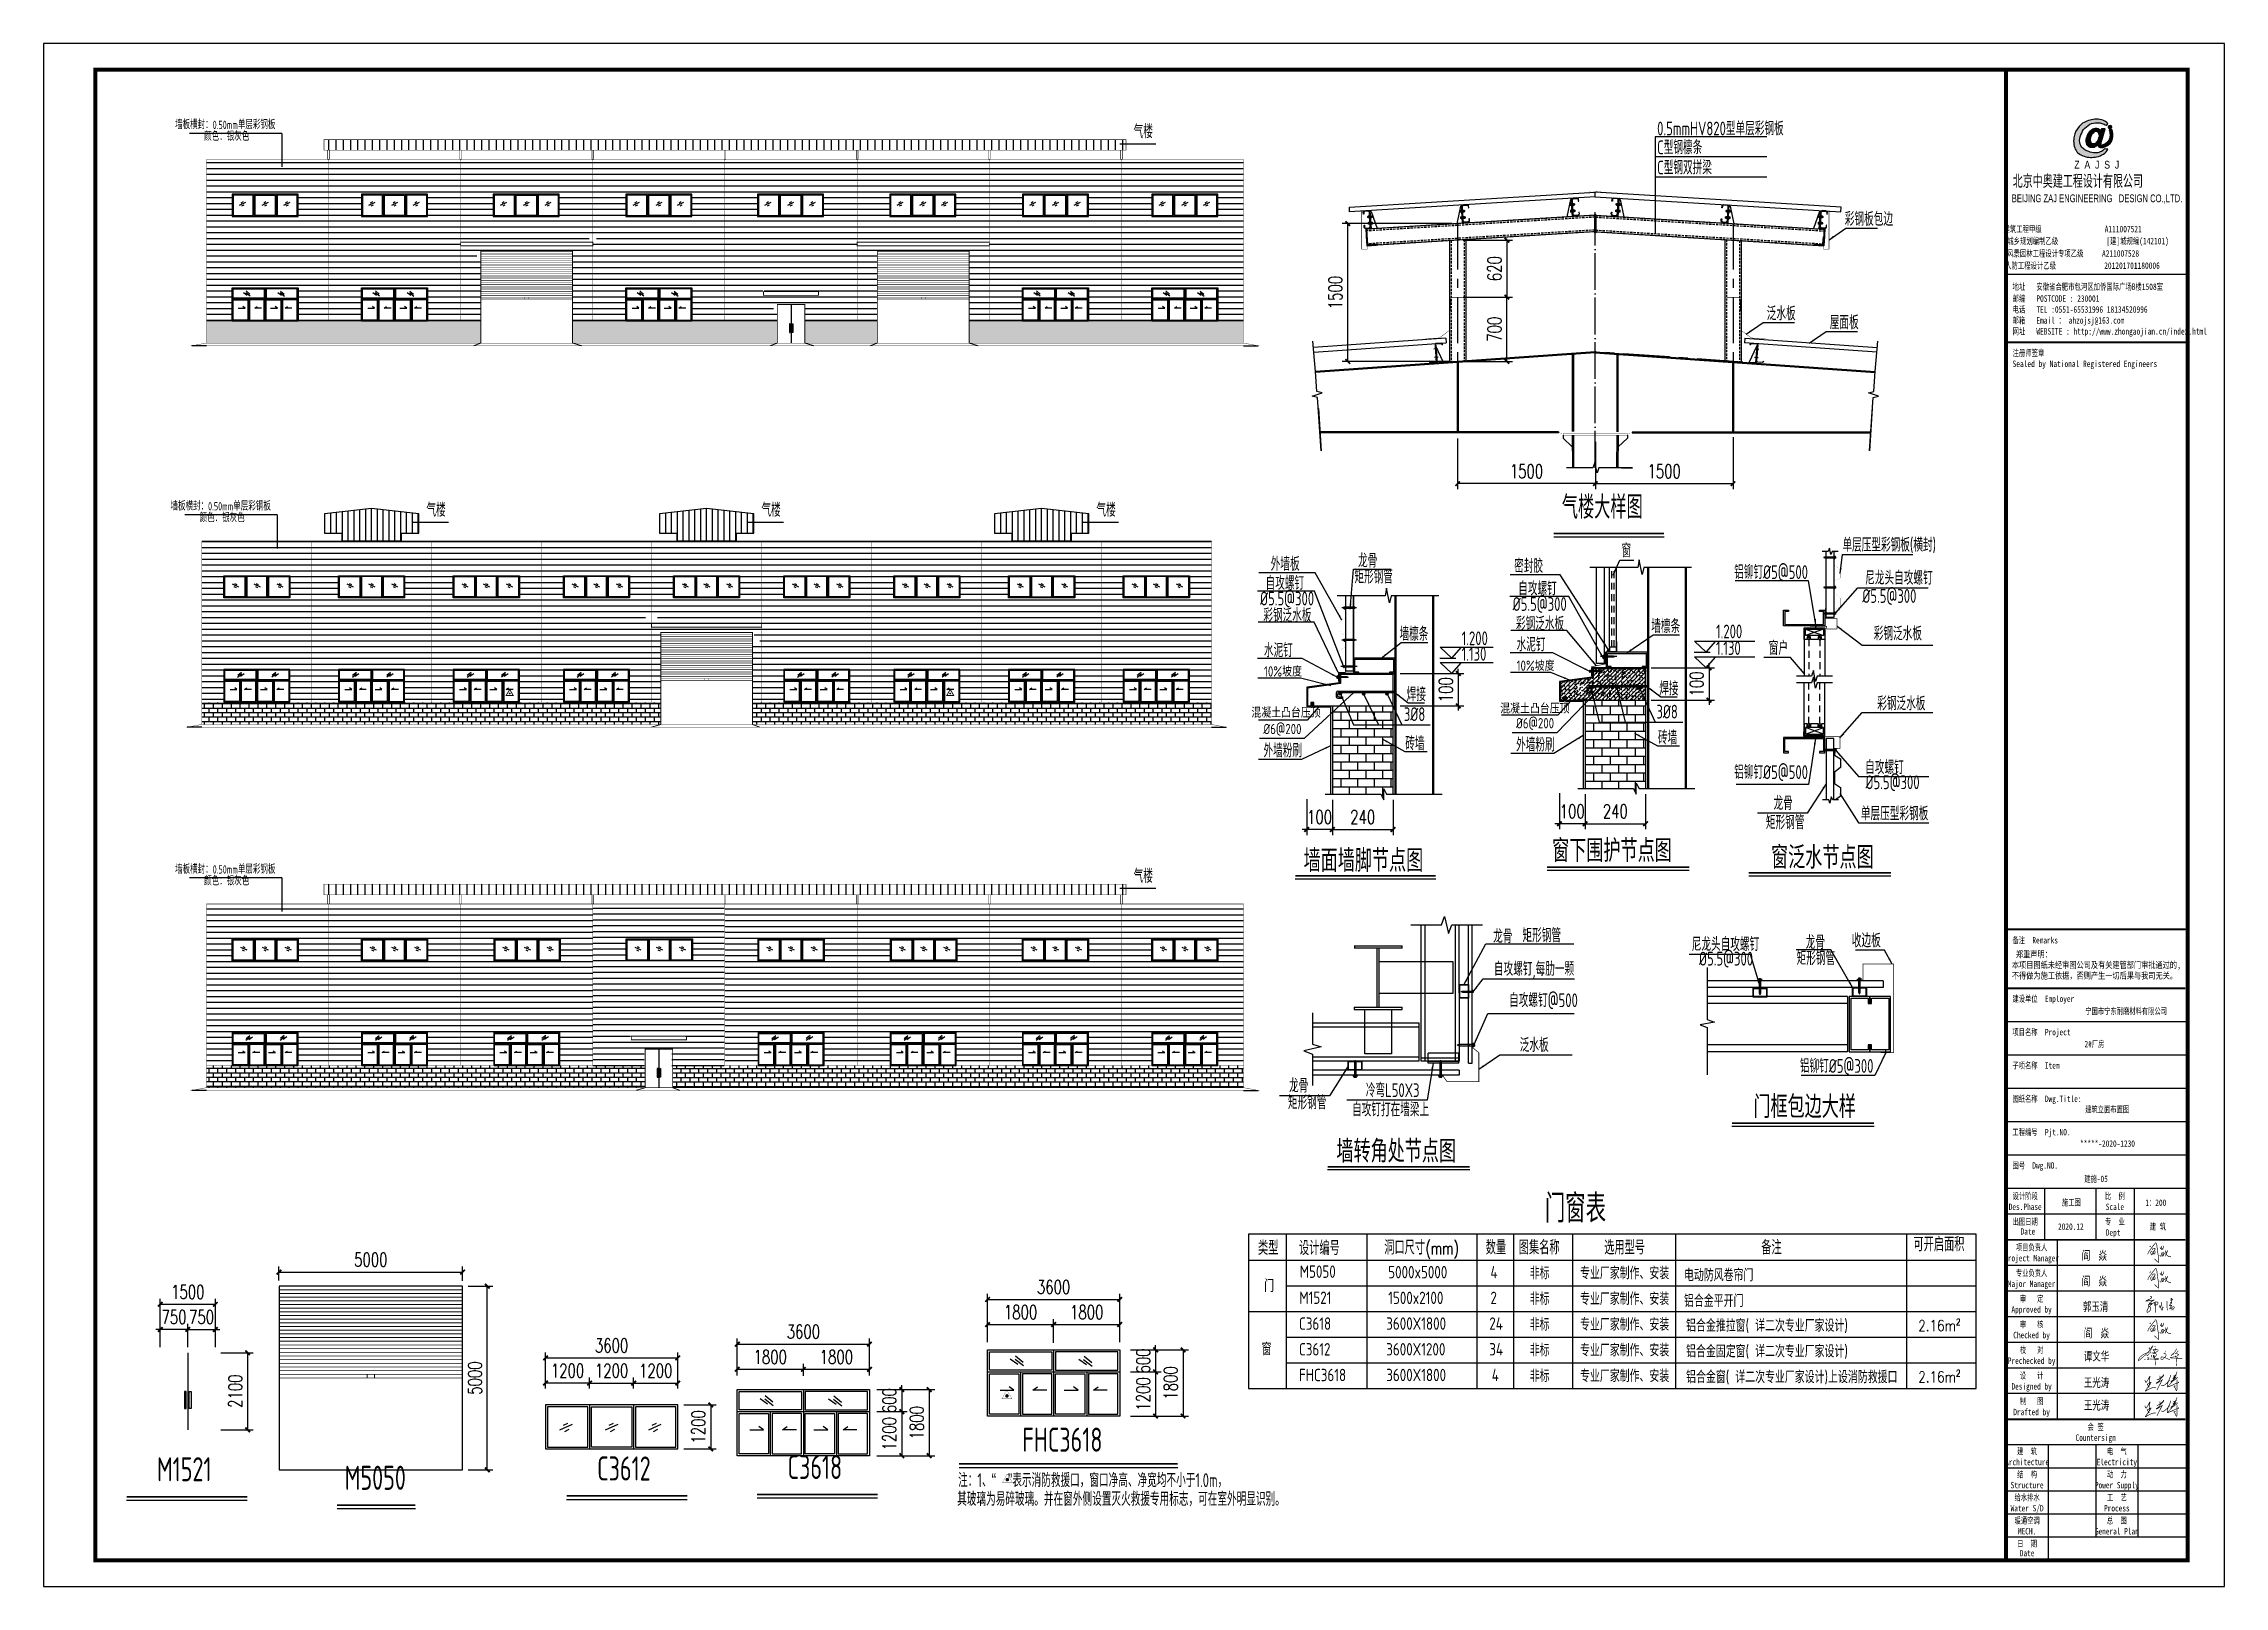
# Model space of a CAD drawing. Extents: x -33967 to 1773478, y -1022458 to -784650.
# Drawn here: x 677271 to 796071, y -875727 to -791727 of the extents above; entities that cross this region are included whole.
import ezdxf
from ezdxf.enums import TextEntityAlignment as Align

# ---------------------------------------------------------------- set-up
doc = ezdxf.new("R2010")
doc.units = 0
doc.header["$LTSCALE"] = 1000
doc.header["$MEASUREMENT"] = 0
for name, pattern in [('CACHE2', [0.1875, 0.125, -0.0625]), ('CENTERX2', [4, 2.5, -0.5, 0.5, -0.5]), ('CONTINOUS', [0]), ('DOTE', [2.42, 2, -0.2, 0.02, -0.2]), ('x2', [1.25, 0.75, -0.5])]:
    doc.linetypes.add(name, pattern=pattern)
for name, color, linetype in [('002', 3, 'Continuous'), ('4', 4, 'CONTINOUS'), ('8', 3, 'Continuous'), ('ADIM', 3, 'Continuous'), ('AXIS', 3, 'Continuous'), ('BOLT', 251, 'Continuous'), ('DOTE', 1, 'DOTE'), ('E_LINE', 7, 'Continuous'), ('GL', 150, 'Continuous'), ('GZ', 50, 'Continuous'), ('LT', 27, 'Continuous'), ('MC', 132, 'Continuous'), ('NUM', 7, 'Continuous'), ('PUB_DIM', 3, 'Continuous'), ('PUB_TAB', 7, 'Continuous'), ('PUB_TEXT', 7, 'Continuous'), ('PUB_TITLE', 4, 'Continuous'), ('PZ', 202, 'Continuous'), ('REIN', 1, 'Continuous'), ('REIND', 1, 'Continuous'), ('S-钢-钢柱线.......STEEL-COLUMN', 60, 'Continuous'), ('SPACE', 7, 'Continuous'), ('STXT_XG_THIN', 2, 'Continuous'), ('TEXT', 7, 'Continuous'), ('THICK', 6, 'Continuous'), ('THIN', 7, 'Continuous'), ('WINDOW', 4, 'Continuous'), ('图框文字', 120, 'Continuous'), ('图签', 3, 'Continuous'), ('粗实线', 2, 'Continuous')]:
    doc.layers.add(name, color=color, linetype=linetype)
doc.layers.add('檩条', color=30, linetype='Continuous', lineweight=5)
doc.layers.add('螺栓', color=15, linetype='Continuous', lineweight=18)
doc.styles.add('_gyy_title_Arial', font='arial.ttf', dxfattribs={"width": 0.7})
doc.styles.add('_gyy_title_ST', font='', dxfattribs={"width": 0.8})
doc.styles.add('_TCH_DIM_T3', font='SIMPLEX', dxfattribs={"width": 0.705882, "bigfont": 'GBCBIG'})
doc.styles.add('_TCH_WDTABLE', font='SIMPLEX', dxfattribs={"bigfont": 'GBCBIG'})
doc.styles.add('C', font='tssdeng.shx', dxfattribs={"height": 3, "bigfont": 'tssdchn.shx'})
doc.styles.add('HZ', font='txt.shx', dxfattribs={"width": 0.8, "bigfont": '000hztxt.shx'})
doc.styles.add('SIM-TSSC', font='simplex.shx', dxfattribs={"width": 0.8, "bigfont": 'tssdchn.shx'})
doc.styles.add('TSSD_Dimension', font='Tssdeng.shx', dxfattribs={"width": 0.8, "bigfont": 'hztxt.shx'})
doc.styles.add('TSSD_Label', font='tssdeng.shx', dxfattribs={"width": 0.7, "bigfont": 'hztxt.shx'})
doc.styles.add('TSSD_Norm', font='tssdeng.shx', dxfattribs={"bigfont": 'hztxt.shx'})
doc.styles.add('标准字体', font='tssdeng.shx', dxfattribs={"width": 0.7, "bigfont": 'tssdchn.shx'})
doc.styles.get('_gyy_title_ST').set_extended_font_data('SimSun')
doc.dimstyles.new('TCH-200-1', dxfattribs={"dimtxt": 595, "dimasz": 200, "dimexe": 500, "dimexo": 600, "dimgap": 252.5, "dimtad": 1, "dimdec": 0, "dimzin": 0, "dimdsep": 46, "dimtxsty": '_TCH_DIM_T3', "dimblk": 'ARCHTICK', "dimcen": 0.09, "dimclrd": 3, "dimclre": 3, "dimclrt": 7, "dimazin": 2, "dimtfac": 1, "dimtdec": 0, "dimtix": 1, "dimtmove": 2, "dimatfit": 3, "dimfxl": 1, "dimtolj": 1, "dimtzin": 0, "dimarcsym": 0})
doc.dimstyles.new('TCH_250', dxfattribs={"dimtxt": 750, "dimasz": 250, "dimexe": 300, "dimexo": 300, "dimgap": 300, "dimtad": 1, "dimdec": 0, "dimzin": 0, "dimdsep": 46, "dimtxsty": '_TCH_DIM_T3', "dimblk": 'ARCHTICK', "dimcen": 0.09, "dimclrd": 3, "dimclre": 3, "dimclrt": 7, "dimazin": 2, "dimtfac": 1, "dimtdec": 0, "dimtix": 1, "dimtmove": 2, "dimatfit": 3, "dimfxl": 1, "dimtolj": 1, "dimtzin": 0, "dimarcsym": 0})
doc.dimstyles.new('TCH_250-2', dxfattribs={"dimtxt": 750, "dimasz": 250, "dimexe": 300, "dimexo": 300, "dimgap": 300, "dimtad": 1, "dimdec": 0, "dimlfac": 0.5, "dimzin": 0, "dimdsep": 46, "dimtxsty": '_TCH_DIM_T3', "dimblk": 'ARCHTICK', "dimcen": 0.09, "dimclrd": 3, "dimclre": 3, "dimclrt": 7, "dimazin": 2, "dimtfac": 1, "dimtdec": 0, "dimtix": 1, "dimtmove": 2, "dimatfit": 3, "dimfxl": 1, "dimtolj": 1, "dimtzin": 0, "dimarcsym": 0})
doc.dimstyles.new('TCH_250-5', dxfattribs={"dimtxt": 750, "dimasz": 250, "dimexe": 300, "dimexo": 300, "dimgap": 300, "dimtad": 1, "dimdec": 0, "dimlfac": 0.2, "dimzin": 0, "dimdsep": 46, "dimtxsty": '_TCH_DIM_T3', "dimblk": 'ARCHTICK', "dimcen": 0.09, "dimclrd": 3, "dimclre": 3, "dimclrt": 7, "dimazin": 2, "dimtfac": 1, "dimtdec": 0, "dimtix": 1, "dimtmove": 2, "dimatfit": 3, "dimfxl": 1, "dimtolj": 1, "dimtzin": 0, "dimarcsym": 0})
pattern_1 = [(0, (-530215.17, -760698.52), (0, 242.6208), []), (90, (-530215.17, -760698.52), (-242.6208, 242.6208), [242.6208, -242.6208])]
pattern_2 = [(180, (-450805.9, -298777.06), (-3e-14, -317.5), [])]

msp = doc.modelspace()

# ---------------------------------------------------------------- texts
at = {"style": 'SIM-TSSC', "width": 0.8}
for p in [(779392.1, -861827.2), (779392.1, -864618.7)]:
    msp.add_text('2.16m²', height=600, dxfattribs=at).set_placement(p)
at = {"color": 1, "insert": (784540.5, -798864.7), "char_height": 718.199, "width": 9393.636, "attachment_point": 1, "style": 'HZ'}
msp.add_mtext('北京中奥建工程设计有限公司', dxfattribs=at)
at = {"layer": 'NUM', "style": 'TSSD_Norm', "width": 0.7}
for s, p in [('注：1、“  ”表示消防救援口，窗口净高、净宽均不小于1.0m，', (727089.9, -870320, 502.1)), ('其玻璃为易碎玻璃。并在窗外侧设置灭火救援专用标志，可在室外明显识别。', (727039.5, -871343.9, -502.1))]:
    msp.add_text(s, height=750, dxfattribs=at).set_placement(p)
at = {"layer": 'PUB_TAB', "color": 7, "style": '_TCH_WDTABLE'}
for s, height, p in [('门窗表', 1543.26, (759052.2, -855917.6)), ('类型', 771.63, (743426.1, -857681.4)), ('设计编号', 771.63, (745659.2, -857689.9)), ('洞口尺寸', 771.63, (750303, -857657.6)), ('数量', 771.63, (755833, -857657.6)), ('图集名称', 771.63, (757634.5, -857657.6)), ('选用型号', 771.63, (762287.1, -857657.6)), ('备注', 771.63, (770841.4, -857657.6)), ('可开启面积', 771.63, (779131.9, -857483.2))]:
    msp.add_text(s, height=height, dxfattribs=at).set_placement(p)
at = {"layer": 'PUB_TAB', "color": 7}
for s, height, style, width, p in [('(mm)', 680, '_TCH_WDTABLE', 0.705882, (752549.8, -857657.6)), ('M5050', 675.18, 'TSSD_Dimension', 0.8, (745703.9, -858928.2)), ('5000x5000', 675.18, 'TSSD_Dimension', 0.8, (750519.5, -858955.1)), ('4', 675.2, 'TSSD_Dimension', 0.8, (756088.6, -858955.1)), ('非标', 675.18, 'TSSD_Dimension', 0.8, (758230.8, -859007.6)), ('专业厂家制作、安装', 675.18, 'TSSD_Dimension', 0.8, (760968.3, -859007.6)), ('电动防风卷帘门', 675.18, 'TSSD_Dimension', 0.8, (766632.6, -859116.9)), ('门', 675.2, 'TSSD_Dimension', 0.8, (743764.4, -859699.3)), ('M1521', 675.18, 'TSSD_Dimension', 0.8, (745680.2, -860349.8)), ('1500x2100', 675.18, 'TSSD_Dimension', 0.8, (750519.5, -860355.1)), ('2', 675.2, 'TSSD_Dimension', 0.8, (756088.6, -860355.1)), ('非标', 675.18, 'TSSD_Dimension', 0.8, (758230.8, -860407.6)), ('专业厂家制作、安装', 675.18, 'TSSD_Dimension', 0.8, (760968.3, -860407.6)), ('铝合金平开门', 675.18, 'TSSD_Dimension', 0.8, (766632.6, -860516.9)), ('C3618', 675.18, 'TSSD_Dimension', 0.8, (745660, -861756.6)), ('3600X1800', 675.18, 'TSSD_Dimension', 0.8, (750412.1, -861755.1)), ('24', 675.18, 'TSSD_Dimension', 0.8, (756027.8, -861755.1)), ('非标', 675.18, 'TSSD_Dimension', 0.8, (758230.8, -861807.6)), ('专业厂家制作、安装', 675.18, 'TSSD_Dimension', 0.8, (760968.3, -861807.6)), ('铝合金推拉窗( 详二次专业厂家设计)', 675.177, 'TSSD_Dimension', 0.8, (766746.9, -861865.5)), ('窗', 675.2, 'TSSD_Dimension', 0.8, (743626.8, -863141.5)), ('C3612', 675.18, 'TSSD_Dimension', 0.8, (745660, -863156.6)), ('3600X1200', 675.18, 'TSSD_Dimension', 0.8, (750412.1, -863155.1)), ('34', 675.18, 'TSSD_Dimension', 0.8, (756027.8, -863155.1)), ('非标', 675.18, 'TSSD_Dimension', 0.8, (758230.8, -863207.6)), ('专业厂家制作、安装', 675.18, 'TSSD_Dimension', 0.8, (760968.3, -863207.6)), ('铝合金固定窗( 详二次专业厂家设计)', 675.177, 'TSSD_Dimension', 0.8, (766746.9, -863265.5)), ('FHC3618', 675.18, 'TSSD_Dimension', 0.8, (745660, -864556.6)), ('3600X1800', 675.18, 'TSSD_Dimension', 0.8, (750412.1, -864555.1)), ('4', 675.2, 'TSSD_Dimension', 0.8, (756162.2, -864555.1)), ('非标', 675.18, 'TSSD_Dimension', 0.8, (758230.8, -864607.6)), ('专业厂家制作、安装', 675.18, 'TSSD_Dimension', 0.8, (760968.3, -864607.6)), ('铝合金窗( 详二次专业厂家设计)上设消防救援口', 675.177, 'TSSD_Dimension', 0.8, (766746.9, -864665.5))]:
    msp.add_text(s, height=height, dxfattribs=dict(at, style=style, width=width)).set_placement(p)
at = {"layer": 'PUB_TEXT', "style": 'C', "width": 0.7}
for s, p in [('墙板横封：0.50mm单层彩钢板', (689899.2, -796509.5)), ('颜色：银灰色', (688473.6, -797144.1)), ('墙板横封：0.50mm单层彩钢板', (689649.2, -817275.8)), ('颜色：银灰色', (688223.6, -817910.4)), ('墙板横封：0.50mm单层彩钢板', (689899.2, -837052.6)), ('颜色：银灰色', (688473.6, -837687.2))]:
    msp.add_text(s, height=450, dxfattribs=at).set_placement(p, align=Align.BOTTOM_RIGHT)
at = {"layer": 'PUB_TEXT', "style": 'C', "width": 0.8}
for s, p in [('10%坡度', (743751.2, -826191.2, 18808.1)), ('10%坡度', (757512.6, -825876.4)), ('混凝土凸台压顶', (743065.5, -828429.3, 18808.1)), ('混凝土凸台压顶', (756619, -828204.4)), ('%%c6@200', (743720.6, -829324.8, -22105)), ('%%c6@200', (757482, -829009.9, -40913.1))]:
    msp.add_text(s, height=562.5, dxfattribs=at).set_placement(p)
at = {"layer": 'PUB_TITLE', "width": 0.7}
for s, height, style, p in [('BEIJING ZAJ ENGINEERING   DESIGN CO.,LTD.', 424.242, '_gyy_title_Arial', (789133.4, -800361.9)), ('建筑工程甲级                 A111007521             ', 353.535, '_gyy_title_ST', (789119.2, -802000.3)), ('城乡规划编制乙级             [建]城规编(142101)', 353.535, '_gyy_title_ST', (788647.1, -802648.9)), ('风景园林工程设计专项乙级     A211007528           ', 353.535, '_gyy_title_ST', (788943.2, -803327.1)), ('人防工程设计乙级             201201701180006', 353.535, '_gyy_title_ST', (788340.3, -803988.7)), ('Des.Phase', 349.18, '_gyy_title_ST', (785219.9, -855233.7)), ('设计阶段', 349.18, '_gyy_title_ST', (785219.9, -854647.1)), ('比  例', 349.18, '_gyy_title_ST', (790108.3, -854647.1)), ('Scale', 349.18, '_gyy_title_ST', (790108.3, -855233.7)), ('出图日期', 349.18, '_gyy_title_ST', (785219.9, -856043.8)), ('Date', 349.18, '_gyy_title_ST', (785370.1, -856573.1)), ('专  业', 349.18, '_gyy_title_ST', (790108.3, -856043.8)), ('Dept ', 349.18, '_gyy_title_ST', (790108.3, -856630.4)), ('Project Manager', 349.176, '_gyy_title_ST', (785569, -858027.1)), ('项目负责人', 349.18, '_gyy_title_ST', (785569, -857440.5)), ('专业负责人', 349.18, '_gyy_title_ST', (785569, -858837.2)), ('Major Manager', 349.176, '_gyy_title_ST', (785569, -859423.8)), ('审   定', 349.18, '_gyy_title_ST', (785569.1, -860233.9)), ('Approved by', 349.176, '_gyy_title_ST', (785569, -860820.5)), ('审   核', 349.18, '_gyy_title_ST', (785569.1, -861630.6)), ('Checked by', 349.18, '_gyy_title_ST', (785569, -862217.2)), ('Prechecked by', 349.176, '_gyy_title_ST', (785569, -863613.9)), ('校   对', 349.18, '_gyy_title_ST', (785569.1, -863027.3)), ('Designed by', 349.176, '_gyy_title_ST', (785569, -865010.6)), ('设   计', 349.18, '_gyy_title_ST', (785569.1, -864424)), ('Drafted by', 349.18, '_gyy_title_ST', (785569, -866407.3)), ('制   图', 349.18, '_gyy_title_ST', (785569.1, -865820.7)), ('会 签', 349.18, '_gyy_title_ST', (789060.8, -867217.4)), ('建  筑', 349.18, '_gyy_title_ST', (785324.6, -868544.3)), ('Countersign', 349.176, '_gyy_title_ST', (789060.8, -867804)), ('电  气', 349.18, '_gyy_title_ST', (790213.1, -868544.3)), ('Architecture', 349.176, '_gyy_title_ST', (785324.6, -869130.9)), ('结  构', 349.18, '_gyy_title_ST', (785324.6, -869801.3)), ('Electricity', 349.176, '_gyy_title_ST', (790213.1, -869130.9)), ('动  力', 349.18, '_gyy_title_ST', (790213.1, -869801.3)), ('Structure', 349.18, '_gyy_title_ST', (785324.6, -870387.9)), ('给水排水', 349.18, '_gyy_title_ST', (785324.6, -871058.3)), ('Power Supply', 349.176, '_gyy_title_ST', (790213.1, -870387.9)), ('工  艺', 349.18, '_gyy_title_ST', (790213.1, -871058.3)), ('Water S/D', 349.18, '_gyy_title_ST', (785324.6, -871644.9)), ('暖通空调', 349.18, '_gyy_title_ST', (785324.6, -872315.4)), ('Process', 349.18, '_gyy_title_ST', (790213.1, -871644.9)), ('总  图', 349.18, '_gyy_title_ST', (790213.1, -872315.4)), ('日  期', 349.18, '_gyy_title_ST', (785324.6, -873572.4)), ('MECH.', 349.18, '_gyy_title_ST', (785324.6, -872902)), ('General Plan', 349.176, '_gyy_title_ST', (790213.1, -872902)), ('Date', 349.18, '_gyy_title_ST', (785324.6, -874089.2))]:
    msp.add_text(s, height=height, dxfattribs=dict(at, style=style)).set_placement(p, align=Align.CENTER)
at = {"layer": 'PUB_TITLE', "style": '_gyy_title_ST', "width": 0.7}
for s, height, p in [('地址   安徽省合肥市包河区加侨国际广场B楼1508室', 353.535, (784530.2, -805137.3)), ('邮编   POSTCODE : 230001', 353.535, (784530.2, -805783)), ('邮箱   Email ： ahzojsj@163.com', 353.535, (784530.2, -806970.9)), ('电话   TEL :0551-65531996 18134520996', 353.535, (784530.2, -806377)), ('网址   WEBSITE : http://www.zhongaojian.cn/index.html', 353.535, (784530.2, -807568.3)), ('注册师签章', 353.53, (784530.2, -808742.1)), ('Sealed by National Registered Engineers', 353.535, (784532.1, -809336)), ('备注  Remarks', 349.176, (784525.8, -840719.5)), ('建设单位  Employer', 349.176, (784525.8, -843906.4)), ('项目名称  Project', 349.176, (784525.8, -845722.1)), ('子项名称  Item', 349.18, (784525.8, -847537.8)), ('图纸名称  Dwg.Title:', 349.176, (784525.8, -849353.6)), ('工程编号  Pjt.NO.', 349.176, (784525.8, -851169.3)), ('图号  Dwg.NO.', 349.176, (784525.8, -852985))]:
    msp.add_text(s, height=height, dxfattribs=at).set_placement(p)
at = {"layer": 'PUB_TITLE', "color": 2, "style": '_gyy_title_ST', "width": 0.7}
for s, height, p in [('宁国市宁东耐磨材料有限公司', 349.176, (790718.8, -844394.4)), ('2#厂房', 349.18, (788993.9, -846185.3))]:
    msp.add_text(s, height=height, dxfattribs=at).set_placement(p, align=Align.MIDDLE)
at = {"layer": 'PUB_TITLE', "color": 6, "style": '_gyy_title_ST', "width": 0.7}
msp.add_text('建筑立面布置图', height=349.18, dxfattribs=at).set_placement((789687.8, -849740.1), align=Align.MIDDLE)
at = {"layer": 'PUB_TITLE', "color": 2, "style": '_gyy_title_ST', "width": 0.7}
msp.add_text('*****-2020-1230', height=349.176, dxfattribs=at).set_placement((789704.1, -851791.8), align=Align.CENTER)
at = {"layer": 'PUB_TITLE', "color": 6, "style": '_gyy_title_ST', "width": 0.7}
msp.add_text('建施-05', height=349.18, dxfattribs=at).set_placement((789080.8, -853712.4), align=Align.CENTER)
at = {"layer": 'PUB_TITLE', "insert": (784496.6, -841134.5), "char_height": 349.176, "width": 11173.63, "attachment_point": 1, "style": '_gyy_title_ST'}
msp.add_mtext(' 郑重声明：\\P本项目图纸未经审图公司及有关建管部门审批通过的,\\P不得做为施工依据，否则产生一切后果与我司无关。', dxfattribs=at)
at = {"layer": 'TEXT'}
for s, height, style, width, p in [('0.5mmHV820型单层彩钢板', 750, '标准字体', 0.7, (765170.4, -796722.5)), ('C型钢檩条', 750, '标准字体', 0.7, (765170.4, -797749.3)), ('C型钢双拼梁', 750, '标准字体', 0.7, (765170.4, -798848.3)), ('彩钢板包边', 750, '标准字体', 0.7, (775394.3, -801648.9)), ('泛水板', 750, '标准字体', 0.7, (771139.1, -806793.8)), ('屋面板', 750, '标准字体', 0.7, (774572.3, -807276.8, -20)), ('外墙板', 750, 'TSSD_Norm', 0.7, (744118.4, -820433.4, 18808.1)), ('龙骨', 750, '标准字体', 0.7, (748875.2, -820253.2, 18808.1)), ('密封胶', 750, 'TSSD_Norm', 0.7, (757381.6, -820544)), ('窗', 750, 'TSSD_Norm', 0.7, (763226.8, -819703.9, 18808.1)), ('单层压型彩钢板(横封)', 750, '标准字体', 0.7, (775263.2, -819392)), ('自攻螺钉', 750, '标准字体', 0.7, (743839.7, -821474.2, 18915.6)), ('矩形钢管', 750, '标准字体', 0.7, (748679.2, -821127, 18808.1)), ('铝铆钉%%C5@500', 750, '标准字体', 0.7, (769369.3, -820877.1)), ('尼龙头自攻螺钉', 750, '标准字体', 0.7, (776504.2, -821191.2)), ('%%C5.5@300', 750, '标准字体', 0.7, (743540.6, -822316.2, 18915.6)), ('%%C5.5@300', 750, '标准字体', 0.7, (757302, -822614, 107.6)), ('自攻螺钉', 750, '标准字体', 0.7, (757601.1, -821772.1, 107.6)), ('%%C5.5@300', 750, '标准字体', 0.7, (776349.8, -822177.1)), ('彩钢泛水板', 750, 'TSSD_Norm', 0.7, (743716.9, -823234.4, 18808.1)), ('彩钢泛水板', 750, 'TSSD_Norm', 0.7, (757478.3, -823685.9)), ('墙檩条', 750, 'TSSD_Norm', 0.7, (764853.3, -823824.4)), ('水泥钉', 750, 'TSSD_Norm', 0.7, (743749.5, -825135.3, 18808.1)), ('墙檩条', 750, 'TSSD_Norm', 0.7, (751133.2, -824242.2, 18808.1)), ('1.200', 750, 'TSSD_Norm', 0.7, (754522, -824480.9, 18808.1)), ('水泥钉', 750, 'TSSD_Norm', 0.7, (757510.9, -824820.4)), ('1.200', 750, 'TSSD_Norm', 0.7, (768379, -824107.8)), ('1.130', 750, 'TSSD_Norm', 0.7, (768379, -825011.9)), ('彩钢泛水板', 750, '标准字体', 0.7, (776971, -824222.8)), ('1.130', 750, 'TSSD_Norm', 0.7, (754522, -825326.7, 18808.1)), ('焊接', 750, 'TSSD_Norm', 0.7, (751523.1, -827531.5, 18808.1)), ('焊接', 750, 'TSSD_Norm', 0.7, (765284.5, -827216.6)), ('3%%C8', 750, 'TSSD_Norm', 0.7, (751371.5, -828611.6, -22105)), ('3%%C8', 750, 'TSSD_Norm', 0.7, (765132.8, -828476.1, -40913.1)), ('彩钢泛水板', 750, '标准字体', 0.7, (777161.6, -828028.7)), ('砖墙', 750, 'TSSD_Norm', 0.7, (765214.1, -829891.6)), ('外墙粉刷', 750, 'TSSD_Norm', 0.7, (743726.3, -830590.2, 18808.1)), ('砖墙', 750, 'TSSD_Norm', 0.7, (751452.7, -830206.4, 18808.1)), ('外墙粉刷', 750, 'TSSD_Norm', 0.7, (757487.6, -830275.3)), ('铝铆钉%%C5@500', 750, '标准字体', 0.7, (769369.3, -831769.8)), ('自攻螺钉', 750, '标准字体', 0.7, (776502.7, -831505.4)), ('龙骨', 750, '标准字体', 0.7, (771509.5, -833455.3)), ('矩形钢管', 750, '标准字体', 0.7, (771095.2, -834502.3)), ('单层压型彩钢板', 750, '标准字体', 0.7, (776269.1, -834023.7)), ('窗下围护节点图', 1225, 'C', 0.8, (759451.6, -836283.2)), ('墙面墙脚节点图', 1225, 'C', 0.8, (745910, -836823.3, 18808.1)), ('窗泛水节点图', 1225, 'C', 0.8, (771376.6, -836649.2, -18808.1)), ('龙骨', 750, '标准字体', 0.7, (756235.5, -840701.1)), ('矩形钢管', 750, '标准字体', 0.7, (757833.6, -840655.7)), ('尼龙头自攻螺钉', 750, '标准字体', 0.7, (767055.9, -841137.6, -3618.2)), ('%%C5.5@300', 750, '标准字体', 0.7, (767454.6, -841924.5, -3618.2)), ('矩形钢管', 750, '标准字体', 0.7, (772767.9, -841902.3, -3761.6)), ('龙骨', 750, '标准字体', 0.7, (773264, -841032.4, -3761.6)), ('收边板', 750, '标准字体', 0.7, (775776, -840935.5, -3761.6)), ('自攻螺钉,每肋一颗', 750, '标准字体', 0.7, (756277.5, -842479.3)), ('自攻螺钉@500', 750, '标准字体', 0.7, (757105.1, -844189.6)), ('泛水板', 750, '标准字体', 0.7, (757683.4, -846629.6)), ('铝铆钉%%C5@300', 750, '标准字体', 0.7, (772948, -847765.7, -3761.6)), ('龙骨', 750, '标准字体', 0.7, (745117.1, -848840.1)), ('矩形钢管', 750, '标准字体', 0.7, (745057.1, -849748.3)), ('自攻钉打在墙梁上', 750, '标准字体', 0.7, (748549.7, -850141.2)), ('冷弯L50X3', 750, '标准字体', 0.7, (749300.4, -849086.2)), ('门框包边大样', 1225, 'C', 0.8, (770412.5, -850226.1, -22569.7)), ('墙转角处节点图', 1225, 'C', 0.8, (747696.8, -852649.4, -18808.1))]:
    msp.add_text(s, height=height, dxfattribs=dict(at, style=style, width=width)).set_placement(p)
at = {"layer": 'TEXT', "color": 3, "style": '_gyy_title_ST', "width": 0.7}
for s, p in [('阎  焱', (788300.2, -857946.9)), ('阎  焱', (788300.2, -859343.6)), ('郭玉清', (788363.1, -860732.3)), ('阎  焱', (788413.5, -862174.8)), ('谭文华', (788413.5, -863433)), ('王光涛', (788413.5, -864866.7)), ('王光涛', (788413.5, -866102.7))]:
    msp.add_text(s, height=471.58, dxfattribs=at).set_placement(p)
at = {"layer": 'TEXT', "linetype": 'ByBlock', "style": '标准字体', "width": 0.7}
for s, p in [('FHC3618', (730587.8, -868789.4)), ('M1521', (683448.2, -870400.8)), ('M5050', (693673.5, -870864.9)), ('C3612', (707423.4, -870357.8)), ('C3618', (717793.8, -870276))]:
    msp.add_text(s, height=1312.5, dxfattribs=at).set_placement(p, align=Align.BOTTOM_LEFT)
at = {"layer": 'THIN', "style": 'TSSD_Label', "width": 0.7}
for p in [(737700.7, -797105), (699174.8, -817714.6), (717424.9, -817714.6), (735674.8, -817714.6), (737700.7, -837648.1)]:
    msp.add_text('气楼', height=750, dxfattribs=at).set_placement(p, align=Align.BOTTOM_RIGHT)
at = {"layer": 'THIN', "style": 'TSSD_Dimension', "width": 0.7}
msp.add_text('气楼大样图', height=1260, dxfattribs=at).set_placement((759975.3, -817976.3, 735), align=Align.BOTTOM_LEFT)
at = {"layer": 'THIN', "style": '标准字体', "width": 0.7}
for s, p in [('窗户', (771249.2, -825010.3)), ('%%C5.5@300', (776524.1, -832320.9))]:
    msp.add_text(s, height=750, dxfattribs=at).set_placement(p)
at = {"layer": '图框文字', "color": 7, "style": '_gyy_title_ST', "width": 0.7}
for s, p in [('施工图', (787734.4, -854996.9)), ('1：200', (792336.6, -855007.9)), ('2020.12', (787708.6, -856311.4)), ('建 筑', (792450.8, -856311.4))]:
    msp.add_text(s, height=349.18, dxfattribs=at).set_placement(p, align=Align.CENTER)

# ---------------------------------------------------------------- blocks, each defined once
blk = doc.blocks.new('xioamen')
blk.add_line((1268605, 101415), (1268605, 99315))
at = {"const_width": 50}
blk.add_lwpolyline([(1270105, 101915), (1267105, 101915), (1267105, 102115), (1270105, 102115)], close=True, dxfattribs=at)
blk.add_lwpolyline([(1269856, 99165), (1269355, 99315), (1269355, 101415), (1267855, 101415), (1267855, 99315), (1267463, 99165)], dxfattribs=at)
for points in [[(1268564, 100357), (1268511, 100357), (1268511, 99893), (1268564, 99893)], [(1268646, 100357), (1268698, 100357), (1268698, 99893), (1268646, 99893)]]:
    blk.add_lwpolyline(points, close=True)
blk = doc.blocks.new('c1')
at = {"layer": 'WINDOW'}
for p, q in [((1214640, -21121), (1214845, -21267)), ((1214769, -21135), (1214998, -21309)), ((1214783, -21044), (1214991, -21212)), ((1215821, -20881), (1215821, -22681)), ((1216509, -21132), (1216714, -21278)), ((1216638, -21145), (1216868, -21319)), ((1216652, -21054), (1216861, -21222)), ((1214021, -21481), (1217621, -21481)), ((1214360, -21974), (1214736, -21974)), ((1214736, -21974), (1214612, -21889)), ((1214921, -21481), (1214921, -22681)), ((1215255, -21974), (1215380, -21889)), ((1215631, -21974), (1215255, -21974)), ((1216110, -21974), (1216487, -21974)), ((1216487, -21974), (1216362, -21889)), ((1216721, -21481), (1216721, -22681)), ((1216905, -21974), (1217030, -21889)), ((1217282, -21974), (1216905, -21974))]:
    blk.add_line(p, q, dxfattribs=at)
for points in [[(1214021, -20881), (1217621, -20881), (1217621, -22681), (1214021, -22681)], [(1214070, -20931), (1215770, -20931), (1215770, -21431), (1214070, -21431)], [(1217571, -20931), (1215871, -20931), (1215871, -21431), (1217571, -21431)], [(1214071, -21531), (1214871, -21531), (1214871, -22631), (1214071, -22631)], [(1215771, -21531), (1214971, -21531), (1214971, -22631), (1215771, -22631)], [(1215871, -21531), (1216671, -21531), (1216671, -22631), (1215871, -22631)], [(1217571, -21531), (1216771, -21531), (1216771, -22631), (1217571, -22631)]]:
    blk.add_lwpolyline(points, close=True, dxfattribs=at)
blk = doc.blocks.new('c2')
at = {"layer": 'WINDOW'}
for p, q in [((1214742, -17132), (1214404, -17285)), ((1214618, -17100), (1214500, -17157)), ((1214654, -17268), (1214536, -17325)), ((1215221, -16681), (1215221, -17881)), ((1215987, -17132), (1215649, -17285)), ((1215862, -17100), (1215745, -17157)), ((1215899, -17268), (1215781, -17325)), ((1216421, -16681), (1216421, -17881)), ((1217162, -17132), (1216824, -17285)), ((1217037, -17100), (1216920, -17157)), ((1217074, -17268), (1216956, -17325))]:
    blk.add_line(p, q, dxfattribs=at)
for points in [[(1217621, -16681), (1214021, -16681), (1214021, -17881), (1217621, -17881)], [(1214071, -17831), (1215171, -17831), (1215171, -16731), (1214071, -16731)], [(1216371, -17831), (1215271, -17831), (1215271, -16731), (1216371, -16731)], [(1217571, -16731), (1216471, -16731), (1216471, -17831), (1217571, -17831)]]:
    blk.add_lwpolyline(points, close=True, dxfattribs=at)
blk = doc.blocks.new('_ArchTick')
at = {"color": 0, "linetype": 'ByBlock', "const_width": 0.4}
blk.add_lwpolyline([(-0.5, -0.5), (0.5, 0.5)], dxfattribs=at)
blk = doc.blocks.new('MD')
at = {"linetype": 'Continuous', "ltscale": 20}
blk.add_hatch(color=256, dxfattribs=at).paths.add_polyline_path([(9, -8), (9, -3), (-13, -4), (-13, 4), (9, 2), (9, 8, -0.696305)])
blk = doc.blocks.new('$五金$00000002')
at = {"layer": 'E_LINE'}
blk.add_blockref('MD', (0, 0, 0), dxfattribs=at)
blk = doc.blocks.new('*X15')
at = {"color": 0}
for p, q in [((903710.7, -307545.5), (903713.7, -307542.6)), ((903710.7, -307554.3), (903716.7, -307548.3)), ((903710.7, -307563.2), (903716.7, -307557.2)), ((903710.7, -307572), (903716.7, -307566)), ((903710.7, -307580.9), (903716.7, -307574.9)), ((903710.7, -307589.7), (903716.7, -307583.7)), ((903710.7, -307598.5), (903716.7, -307592.5)), ((903712.2, -307606), (903716.1, -307602))]:
    blk.add_line(p, q, dxfattribs=at)
blk = doc.blocks.new('AUDIT_I_040821143925-1')
at = {"linetype": 'Continuous', "ltscale": 20, "xscale": -0.899999999919668, "yscale": 0.8999999999068677, "zscale": 0.9, "rotation": 269.9996944201824}
blk.add_blockref('*X15', (276843.2, -813343.8), dxfattribs=at)
blk = doc.blocks.new('GD')
at = {"linetype": 'Continuous', "ltscale": 20}
for p, q in [((0, 1), (15, 4)), ((0, -1), (0, 1)), ((15, 4), (138, 4)), ((108, -4), (108, 4)), ((138, -10), (138, 10)), ((138, 10), (141, 10)), ((141, -10), (141, 10)), ((149, 8), (141, 8)), ((149, 3), (141, 3)), ((150, -5), (150, 5)), ((0, -1), (15, -4)), ((15, -4), (138, -4)), ((138, -10), (141, -10)), ((149, -3), (141, -3)), ((149, -8), (141, -8))]:
    blk.add_line(p, q, dxfattribs=at)
blk.add_ellipse((149, 5), major_axis=(0, 2.08), ratio=0.698493, start_param=3.141597, end_param=6.28319, dxfattribs=at)
at = {"linetype": 'Continuous', "ltscale": 20, "extrusion": (0, 0, -1)}
for centre, major_axis, ratio, start_param, end_param in [((149, 0), (0, 3.37), 0.429967, -0.000017, 3.141602), ((149, -5), (0, 2.08), 0.698493, -0.000005, 3.141588)]:
    blk.add_ellipse(centre, major_axis=major_axis, ratio=ratio, start_param=start_param, end_param=end_param, dxfattribs=at)
at = {"layer": 'PUB_TEXT', "xscale": 1.825602383585646, "yscale": 1.341960000107064, "zscale": 1.34196}
blk.add_blockref('AUDIT_I_040821143925-1', (0, 0), dxfattribs=at)
blk = doc.blocks.new('*D78')
at = {"layer": 'Defpoints', "color": 0, "transparency": 16777216}
for p in [(747479, -832600), (750781, -832600), (750781, -834516)]:
    blk.add_point(p, dxfattribs=at)
at = {"layer": 'PUB_DIM', "color": 3, "lineweight": -2, "transparency": 16777216}
for p, q in [((747479, -832900), (747479, -834816)), ((750781, -832900), (750781, -834816)), ((747479, -834516), (750781, -834516))]:
    blk.add_line(p, q, dxfattribs=at)
at = {"layer": 'PUB_DIM', "color": 3, "lineweight": -2, "transparency": 16777216, "xscale": 250, "yscale": 250, "zscale": 250, "rotation": 180}
blk.add_blockref('_ArchTick', (747479, -834516), dxfattribs=at)
at = {"layer": 'PUB_DIM', "color": 3, "lineweight": -2, "transparency": 16777216, "xscale": 250, "yscale": 250, "zscale": 250}
blk.add_blockref('_ArchTick', (750781, -834516), dxfattribs=at)
at = {"layer": 'PUB_DIM', "color": 7, "transparency": 16777216, "insert": (749130, -833841), "char_height": 750, "attachment_point": 5, "style": '_TCH_DIM_T3'}
blk.add_mtext('\\A1;240', dxfattribs=at)
blk = doc.blocks.new('*D79')
at = {"layer": 'Defpoints', "color": 0, "transparency": 16777216}
for p in [(750880, -826024), (750880, -827789), (754335, -827789)]:
    blk.add_point(p, dxfattribs=at)
at = {"layer": 'PUB_DIM', "color": 3, "lineweight": -2, "transparency": 16777216}
for p, q in [((751180, -826024), (754635, -826024)), ((754335, -826024), (754335, -825774)), ((754335, -826024), (754335, -827789)), ((751180, -827789), (754635, -827789)), ((754335, -827789), (754335, -828039))]:
    blk.add_line(p, q, dxfattribs=at)
at = {"layer": 'PUB_DIM', "color": 3, "lineweight": -2, "transparency": 16777216, "xscale": 250, "yscale": 250, "zscale": 250}
for p, rotation in [((754335, -826024), 270), ((754335, -827789), 90)]:
    blk.add_blockref('_ArchTick', p, dxfattribs=dict(at, rotation=rotation))
at = {"layer": 'PUB_DIM', "color": 7, "transparency": 16777216, "insert": (753660, -826907), "char_height": 750, "attachment_point": 5, "rotation": 90, "style": '_TCH_DIM_T3'}
blk.add_mtext('\\A1;100', dxfattribs=at)
blk = doc.blocks.new('*D80')
at = {"color": 3, "lineweight": -2, "transparency": 16777216}
for p, q in [((700394, -859383), (701741, -859383)), ((701441, -869383), (701441, -859383)), ((700394, -869383), (701741, -869383))]:
    blk.add_line(p, q, dxfattribs=at)
at = {"layer": 'Defpoints', "color": 0, "transparency": 16777216}
for p in [(700094, -859383), (701441, -859383), (700094, -869383)]:
    blk.add_point(p, dxfattribs=at)
at = {"color": 3, "lineweight": -2, "transparency": 16777216, "xscale": 250, "yscale": 250, "zscale": 250}
for p, rotation in [((701441, -859383), 90), ((701441, -869383), 270)]:
    blk.add_blockref('_ArchTick', p, dxfattribs=dict(at, rotation=rotation))
at = {"color": 7, "transparency": 16777216, "insert": (700766, -864383), "char_height": 750, "attachment_point": 5, "rotation": 90, "style": '_TCH_DIM_T3'}
blk.add_mtext('\\A1;5000', dxfattribs=at)
blk = doc.blocks.new('*D81')
at = {"color": 3, "lineweight": -2, "transparency": 16777216}
for p, q in [((690094, -859074), (690094, -858317)), ((690094, -858617), (700094, -858617)), ((700094, -859083), (700094, -858317))]:
    blk.add_line(p, q, dxfattribs=at)
at = {"layer": 'Defpoints', "color": 0, "transparency": 16777216}
for p in [(700094, -858617), (690094, -859374), (700094, -859383)]:
    blk.add_point(p, dxfattribs=at)
at = {"color": 3, "lineweight": -2, "transparency": 16777216, "xscale": 250, "yscale": 250, "zscale": 250, "rotation": 180}
blk.add_blockref('_ArchTick', (690094, -858617), dxfattribs=at)
at = {"color": 3, "lineweight": -2, "transparency": 16777216, "xscale": 250, "yscale": 250, "zscale": 250}
blk.add_blockref('_ArchTick', (700094, -858617), dxfattribs=at)
at = {"color": 7, "transparency": 16777216, "insert": (695094, -857942), "char_height": 750, "attachment_point": 5, "style": '_TCH_DIM_T3'}
blk.add_mtext('\\A1;5000', dxfattribs=at)
blk = doc.blocks.new('*D74')
at = {"layer": 'Defpoints', "color": 0, "transparency": 16777216}
for p in [(746082, -832560), (747479, -832600), (746082, -834516)]:
    blk.add_point(p, dxfattribs=at)
at = {"layer": 'PUB_DIM', "color": 3, "lineweight": -2, "transparency": 16777216}
for p, q in [((746082, -832860), (746082, -834816)), ((747479, -832900), (747479, -834816)), ((746082, -834516), (745832, -834516)), ((747479, -834516), (746082, -834516)), ((747479, -834516), (747729, -834516))]:
    blk.add_line(p, q, dxfattribs=at)
at = {"layer": 'PUB_DIM', "color": 3, "lineweight": -2, "transparency": 16777216, "xscale": 250, "yscale": 250, "zscale": 250}
blk.add_blockref('_ArchTick', (746082, -834516), dxfattribs=at)
at = {"layer": 'PUB_DIM', "color": 3, "lineweight": -2, "transparency": 16777216, "xscale": 250, "yscale": 250, "zscale": 250, "rotation": 180}
blk.add_blockref('_ArchTick', (747479, -834516), dxfattribs=at)
at = {"layer": 'PUB_DIM', "color": 7, "transparency": 16777216, "insert": (746781, -833841), "char_height": 750, "attachment_point": 5, "style": '_TCH_DIM_T3'}
blk.add_mtext('\\A1;100', dxfattribs=at)
blk = doc.blocks.new('*U71')
at = {"layer": '8', "color": 7, "linetype": 'Continuous'}
for points in [[(394895, -455903, -43641), (394896, -455916, -43641), (394896, -455889, -43641)], [(394896, -455889, -43641), (394900, -455929, -43641), (394900, -455876, -43641)], [(394896, -455916, -43641), (394896, -455889, -43641), (394900, -455929, -43641)], [(394900, -455876, -43641), (394907, -455941, -43641), (394907, -455865, -43641)], [(394900, -455929, -43641), (394900, -455876, -43641), (394907, -455941, -43641)], [(394907, -455865, -43641), (394915, -455951, -43641), (394915, -455854, -43641)], [(394907, -455941, -43641), (394907, -455865, -43641), (394915, -455951, -43641)], [(394915, -455854, -43641), (394926, -455960, -43641), (394926, -455846, -43641)], [(394915, -455951, -43641), (394915, -455854, -43641), (394926, -455960, -43641)], [(394926, -455846, -43641), (394938, -455966, -43641), (394938, -455839, -43641)], [(394926, -455960, -43641), (394926, -455846, -43641), (394938, -455966, -43641)], [(394938, -455839, -43641), (394950, -455970, -43641), (394950, -455835, -43641)], [(394938, -455966, -43641), (394938, -455839, -43641), (394950, -455970, -43641)], [(394950, -455835, -43641), (394964, -455971, -43641), (394964, -455834, -43641)], [(394950, -455970, -43641), (394950, -455835, -43641), (394964, -455971, -43641)]]:
    blk.add_solid(points, dxfattribs=at)
at = {"layer": '8', "color": 7, "linetype": 'Continuous', "extrusion": (0, 0, -1)}
for points in [[(-394964, -455971, 43641), (-394964, -455834, 43641), (-394977, -455970, 43641)], [(-394964, -455834, 43641), (-394977, -455970, 43641), (-394977, -455835, 43641)], [(-394977, -455970, 43641), (-394977, -455835, 43641), (-394990, -455966, 43641)], [(-394977, -455835, 43641), (-394990, -455966, 43641), (-394990, -455839, 43641)], [(-394990, -455966, 43641), (-394990, -455839, 43641), (-395002, -455960, 43641)], [(-394990, -455839, 43641), (-395002, -455960, 43641), (-395002, -455846, 43641)], [(-395002, -455960, 43641), (-395002, -455846, 43641), (-395012, -455951, 43641)], [(-395002, -455846, 43641), (-395012, -455951, 43641), (-395012, -455854, 43641)], [(-395012, -455951, 43641), (-395012, -455854, 43641), (-395021, -455941, 43641)], [(-395012, -455854, 43641), (-395021, -455941, 43641), (-395021, -455865, 43641)], [(-395021, -455941, 43641), (-395021, -455865, 43641), (-395027, -455929, 43641)], [(-395021, -455865, 43641), (-395027, -455929, 43641), (-395027, -455876, 43641)], [(-395027, -455929, 43641), (-395027, -455876, 43641), (-395031, -455916, 43641)], [(-395027, -455876, 43641), (-395031, -455916, 43641), (-395031, -455889, 43641)], [(-395031, -455916, 43641), (-395031, -455889, 43641), (-395033, -455903, 43641)]]:
    blk.add_solid(points, dxfattribs=at)
blk = doc.blocks.new('*U72')
at = {"layer": '8', "color": 7, "linetype": 'Continuous'}
for points in [[(397347, -455903, -43641), (397348, -455916, -43641), (397348, -455889, -43641)], [(397348, -455889, -43641), (397352, -455929, -43641), (397352, -455876, -43641)], [(397348, -455916, -43641), (397348, -455889, -43641), (397352, -455929, -43641)], [(397352, -455876, -43641), (397358, -455941, -43641), (397358, -455865, -43641)], [(397352, -455929, -43641), (397352, -455876, -43641), (397358, -455941, -43641)], [(397358, -455865, -43641), (397367, -455951, -43641), (397367, -455854, -43641)], [(397358, -455941, -43641), (397358, -455865, -43641), (397367, -455951, -43641)], [(397367, -455854, -43641), (397377, -455960, -43641), (397377, -455846, -43641)], [(397367, -455951, -43641), (397367, -455854, -43641), (397377, -455960, -43641)], [(397377, -455846, -43641), (397389, -455966, -43641), (397389, -455839, -43641)], [(397377, -455960, -43641), (397377, -455846, -43641), (397389, -455966, -43641)], [(397389, -455839, -43641), (397402, -455970, -43641), (397402, -455835, -43641)], [(397389, -455966, -43641), (397389, -455839, -43641), (397402, -455970, -43641)], [(397402, -455835, -43641), (397415, -455971, -43641), (397415, -455834, -43641)], [(397402, -455970, -43641), (397402, -455835, -43641), (397415, -455971, -43641)]]:
    blk.add_solid(points, dxfattribs=at)
at = {"layer": '8', "color": 7, "linetype": 'Continuous', "extrusion": (0, 0, -1)}
for points in [[(-397415, -455971, 43641), (-397415, -455834, 43641), (-397429, -455970, 43641)], [(-397415, -455834, 43641), (-397429, -455970, 43641), (-397429, -455835, 43641)], [(-397429, -455970, 43641), (-397429, -455835, 43641), (-397442, -455966, 43641)], [(-397429, -455835, 43641), (-397442, -455966, 43641), (-397442, -455839, 43641)], [(-397442, -455966, 43641), (-397442, -455839, 43641), (-397454, -455960, 43641)], [(-397442, -455839, 43641), (-397454, -455960, 43641), (-397454, -455846, 43641)], [(-397454, -455960, 43641), (-397454, -455846, 43641), (-397464, -455951, 43641)], [(-397454, -455846, 43641), (-397464, -455951, 43641), (-397464, -455854, 43641)], [(-397464, -455951, 43641), (-397464, -455854, 43641), (-397473, -455941, 43641)], [(-397464, -455854, 43641), (-397473, -455941, 43641), (-397473, -455865, 43641)], [(-397473, -455941, 43641), (-397473, -455865, 43641), (-397479, -455929, 43641)], [(-397473, -455865, 43641), (-397479, -455929, 43641), (-397479, -455876, 43641)], [(-397479, -455929, 43641), (-397479, -455876, 43641), (-397483, -455916, 43641)], [(-397479, -455876, 43641), (-397483, -455916, 43641), (-397483, -455889, 43641)], [(-397483, -455916, 43641), (-397483, -455889, 43641), (-397484, -455903, 43641)]]:
    blk.add_solid(points, dxfattribs=at)
blk = doc.blocks.new('*D75')
at = {"layer": 'Defpoints', "color": 0, "transparency": 16777216}
for p in [(761241, -832285), (764542, -832285), (764542, -834201)]:
    blk.add_point(p, dxfattribs=at)
at = {"layer": 'PUB_DIM', "color": 3, "lineweight": -2, "transparency": 16777216}
for p, q in [((761241, -832585), (761241, -834501)), ((764542, -832585), (764542, -834501)), ((761241, -834201), (764542, -834201))]:
    blk.add_line(p, q, dxfattribs=at)
at = {"layer": 'PUB_DIM', "color": 3, "lineweight": -2, "transparency": 16777216, "xscale": 250, "yscale": 250, "zscale": 250, "rotation": 180}
blk.add_blockref('_ArchTick', (761241, -834201), dxfattribs=at)
at = {"layer": 'PUB_DIM', "color": 3, "lineweight": -2, "transparency": 16777216, "xscale": 250, "yscale": 250, "zscale": 250}
blk.add_blockref('_ArchTick', (764542, -834201), dxfattribs=at)
at = {"layer": 'PUB_DIM', "color": 7, "transparency": 16777216, "insert": (762891, -833526), "char_height": 750, "attachment_point": 5, "style": '_TCH_DIM_T3'}
blk.add_mtext('\\A1;240', dxfattribs=at)
blk = doc.blocks.new('*D76')
at = {"layer": 'Defpoints', "color": 0, "transparency": 16777216}
for p in [(764542, -825709), (764542, -827475), (767997, -827475)]:
    blk.add_point(p, dxfattribs=at)
at = {"layer": 'PUB_DIM', "color": 3, "lineweight": -2, "transparency": 16777216}
for p, q in [((767997, -825709), (767997, -825459)), ((764842, -825709), (768297, -825709)), ((767997, -825709), (767997, -827475)), ((764842, -827475), (768297, -827475)), ((767997, -827475), (767997, -827725))]:
    blk.add_line(p, q, dxfattribs=at)
at = {"layer": 'PUB_DIM', "color": 3, "lineweight": -2, "transparency": 16777216, "xscale": 250, "yscale": 250, "zscale": 250}
for p, rotation in [((767997, -825709), 270), ((767997, -827475), 90)]:
    blk.add_blockref('_ArchTick', p, dxfattribs=dict(at, rotation=rotation))
at = {"layer": 'PUB_DIM', "color": 7, "transparency": 16777216, "insert": (767322, -826592), "char_height": 750, "attachment_point": 5, "rotation": 90, "style": '_TCH_DIM_T3'}
blk.add_mtext('\\A1;100', dxfattribs=at)
blk = doc.blocks.new('*D77')
at = {"layer": 'Defpoints', "color": 0, "transparency": 16777216}
for p in [(759843, -832245), (761241, -832285), (759843, -834201)]:
    blk.add_point(p, dxfattribs=at)
at = {"layer": 'PUB_DIM', "color": 3, "lineweight": -2, "transparency": 16777216}
for p, q in [((759843, -832545), (759843, -834501)), ((761241, -832585), (761241, -834501)), ((759843, -834201), (759593, -834201)), ((761241, -834201), (759843, -834201)), ((761241, -834201), (761491, -834201))]:
    blk.add_line(p, q, dxfattribs=at)
at = {"layer": 'PUB_DIM', "color": 3, "lineweight": -2, "transparency": 16777216, "xscale": 250, "yscale": 250, "zscale": 250}
blk.add_blockref('_ArchTick', (759843, -834201), dxfattribs=at)
at = {"layer": 'PUB_DIM', "color": 3, "lineweight": -2, "transparency": 16777216, "xscale": 250, "yscale": 250, "zscale": 250, "rotation": 180}
blk.add_blockref('_ArchTick', (761241, -834201), dxfattribs=at)
at = {"layer": 'PUB_DIM', "color": 7, "transparency": 16777216, "insert": (760542, -833526), "char_height": 750, "attachment_point": 5, "style": '_TCH_DIM_T3'}
blk.add_mtext('\\A1;100', dxfattribs=at)
blk = doc.blocks.new('*D84')
at = {"color": 3, "lineweight": -2, "transparency": 16777216}
for p, q in [((715059, -864237), (715059, -863608)), ((718659, -864263), (718659, -863608)), ((715059, -863908), (718659, -863908))]:
    blk.add_line(p, q, dxfattribs=at)
at = {"layer": 'Defpoints', "color": 0, "transparency": 16777216}
for p in [(715059, -864537), (718659, -863908), (718659, -864563)]:
    blk.add_point(p, dxfattribs=at)
at = {"color": 3, "lineweight": -2, "transparency": 16777216, "xscale": 250, "yscale": 250, "zscale": 250, "rotation": 180}
blk.add_blockref('_ArchTick', (715059, -863908), dxfattribs=at)
at = {"color": 3, "lineweight": -2, "transparency": 16777216, "xscale": 250, "yscale": 250, "zscale": 250}
blk.add_blockref('_ArchTick', (718659, -863908), dxfattribs=at)
at = {"color": 7, "transparency": 16777216, "insert": (716859, -863233), "char_height": 750, "attachment_point": 5, "style": '_TCH_DIM_T3'}
blk.add_mtext('\\A1;1800', dxfattribs=at)
blk = doc.blocks.new('*D85')
at = {"color": 3, "lineweight": -2, "transparency": 16777216}
for p, q in [((718659, -864263), (718659, -863608)), ((722259, -864237), (722259, -863608)), ((718659, -863908), (722259, -863908))]:
    blk.add_line(p, q, dxfattribs=at)
at = {"layer": 'Defpoints', "color": 0, "transparency": 16777216}
for p in [(718659, -864563), (722259, -863908), (722259, -864537)]:
    blk.add_point(p, dxfattribs=at)
at = {"color": 3, "lineweight": -2, "transparency": 16777216, "xscale": 250, "yscale": 250, "zscale": 250, "rotation": 180}
blk.add_blockref('_ArchTick', (718659, -863908), dxfattribs=at)
at = {"color": 3, "lineweight": -2, "transparency": 16777216, "xscale": 250, "yscale": 250, "zscale": 250}
blk.add_blockref('_ArchTick', (722259, -863908), dxfattribs=at)
at = {"color": 7, "transparency": 16777216, "insert": (720459, -863233), "char_height": 750, "attachment_point": 5, "style": '_TCH_DIM_T3'}
blk.add_mtext('\\A1;1800', dxfattribs=at)
blk = doc.blocks.new('*D86')
at = {"color": 3, "lineweight": -2, "transparency": 16777216}
for p, q in [((715059, -864237), (715059, -862238)), ((722259, -864237), (722259, -862238)), ((715059, -862538), (722259, -862538))]:
    blk.add_line(p, q, dxfattribs=at)
at = {"layer": 'Defpoints', "color": 0, "transparency": 16777216}
for p in [(722259, -862538), (715059, -864537), (722259, -864537)]:
    blk.add_point(p, dxfattribs=at)
at = {"color": 3, "lineweight": -2, "transparency": 16777216, "xscale": 250, "yscale": 250, "zscale": 250, "rotation": 180}
blk.add_blockref('_ArchTick', (715059, -862538), dxfattribs=at)
at = {"color": 3, "lineweight": -2, "transparency": 16777216, "xscale": 250, "yscale": 250, "zscale": 250}
blk.add_blockref('_ArchTick', (722259, -862538), dxfattribs=at)
at = {"color": 7, "transparency": 16777216, "insert": (718659, -861863), "char_height": 750, "attachment_point": 5, "style": '_TCH_DIM_T3'}
blk.add_mtext('\\A1;3600', dxfattribs=at)
blk = doc.blocks.new('*D87')
at = {"color": 3, "lineweight": -2, "transparency": 16777216}
for p, q in [((722654, -865014), (725813, -865014)), ((725513, -865014), (725513, -868614)), ((722654, -868614), (725813, -868614))]:
    blk.add_line(p, q, dxfattribs=at)
at = {"layer": 'Defpoints', "color": 0, "transparency": 16777216}
for p in [(722354, -865014), (722354, -868614), (725513, -868614)]:
    blk.add_point(p, dxfattribs=at)
at = {"color": 3, "lineweight": -2, "transparency": 16777216, "xscale": 250, "yscale": 250, "zscale": 250}
for p, rotation in [((725513, -865014), 90), ((725513, -868614), 270)]:
    blk.add_blockref('_ArchTick', p, dxfattribs=dict(at, rotation=rotation))
at = {"color": 7, "transparency": 16777216, "insert": (724838, -866814), "char_height": 750, "attachment_point": 5, "rotation": 90, "style": '_TCH_DIM_T3'}
blk.add_mtext('\\A1;1800', dxfattribs=at)
blk = doc.blocks.new('*D88')
at = {"color": 3, "lineweight": -2, "transparency": 16777216}
for p, q in [((724020, -865014), (724020, -864764)), ((722654, -865014), (724320, -865014)), ((724020, -865014), (724020, -866214)), ((722654, -866214), (724320, -866214)), ((724020, -866214), (724020, -866464))]:
    blk.add_line(p, q, dxfattribs=at)
at = {"layer": 'Defpoints', "color": 0, "transparency": 16777216}
for p in [(722354, -865014), (722354, -866214), (724020, -866214)]:
    blk.add_point(p, dxfattribs=at)
at = {"color": 3, "lineweight": -2, "transparency": 16777216, "xscale": 250, "yscale": 250, "zscale": 250}
for p, rotation in [((724020, -865014), 270), ((724020, -866214), 90)]:
    blk.add_blockref('_ArchTick', p, dxfattribs=dict(at, rotation=rotation))
at = {"color": 7, "transparency": 16777216, "insert": (723345, -865614), "char_height": 750, "attachment_point": 5, "rotation": 90, "style": '_TCH_DIM_T3'}
blk.add_mtext('\\A1;600', dxfattribs=at)
blk = doc.blocks.new('*D89')
at = {"color": 3, "lineweight": -2, "transparency": 16777216}
for p, q in [((722654, -866214), (724320, -866214)), ((724020, -866214), (724020, -868614)), ((722654, -868614), (724320, -868614))]:
    blk.add_line(p, q, dxfattribs=at)
at = {"layer": 'Defpoints', "color": 0, "transparency": 16777216}
for p in [(722354, -866214), (722354, -868614), (724020, -868614)]:
    blk.add_point(p, dxfattribs=at)
at = {"color": 3, "lineweight": -2, "transparency": 16777216, "xscale": 250, "yscale": 250, "zscale": 250}
for p, rotation in [((724020, -866214), 90), ((724020, -868614), 270)]:
    blk.add_blockref('_ArchTick', p, dxfattribs=dict(at, rotation=rotation))
at = {"color": 7, "transparency": 16777216, "insert": (723345, -867414), "char_height": 750, "attachment_point": 5, "rotation": 90, "style": '_TCH_DIM_T3'}
blk.add_mtext('\\A1;1200', dxfattribs=at)
blk = doc.blocks.new('*D90')
at = {"color": 3, "lineweight": -2, "transparency": 16777216}
for p, q in [((707015, -864945), (707015, -864358)), ((707015, -864658), (709414, -864658)), ((709414, -864945), (709414, -864358))]:
    blk.add_line(p, q, dxfattribs=at)
at = {"layer": 'Defpoints', "color": 0, "transparency": 16777216}
for p in [(709414, -864658), (707015, -865245), (709414, -865245)]:
    blk.add_point(p, dxfattribs=at)
at = {"color": 3, "lineweight": -2, "transparency": 16777216, "xscale": 250, "yscale": 250, "zscale": 250, "rotation": 180}
blk.add_blockref('_ArchTick', (707015, -864658), dxfattribs=at)
at = {"color": 3, "lineweight": -2, "transparency": 16777216, "xscale": 250, "yscale": 250, "zscale": 250}
blk.add_blockref('_ArchTick', (709414, -864658), dxfattribs=at)
at = {"color": 7, "transparency": 16777216, "insert": (708215, -863983), "char_height": 750, "attachment_point": 5, "style": '_TCH_DIM_T3'}
blk.add_mtext('\\A1;1200', dxfattribs=at)
blk = doc.blocks.new('*D91')
at = {"color": 3, "lineweight": -2, "transparency": 16777216}
for p, q in [((709414, -864945), (709414, -864358)), ((709414, -864658), (711815, -864658)), ((711815, -864945), (711815, -864358))]:
    blk.add_line(p, q, dxfattribs=at)
at = {"layer": 'Defpoints', "color": 0, "transparency": 16777216}
for p in [(711815, -864658), (709414, -865245), (711815, -865245)]:
    blk.add_point(p, dxfattribs=at)
at = {"color": 3, "lineweight": -2, "transparency": 16777216, "xscale": 250, "yscale": 250, "zscale": 250, "rotation": 180}
blk.add_blockref('_ArchTick', (709414, -864658), dxfattribs=at)
at = {"color": 3, "lineweight": -2, "transparency": 16777216, "xscale": 250, "yscale": 250, "zscale": 250}
blk.add_blockref('_ArchTick', (711815, -864658), dxfattribs=at)
at = {"color": 7, "transparency": 16777216, "insert": (710615, -863983), "char_height": 750, "attachment_point": 5, "style": '_TCH_DIM_T3'}
blk.add_mtext('\\A1;1200', dxfattribs=at)
blk = doc.blocks.new('*D92')
at = {"color": 3, "lineweight": -2, "transparency": 16777216}
for p, q in [((704615, -864945), (704615, -862988)), ((704615, -863288), (711815, -863288)), ((711815, -864945), (711815, -862988))]:
    blk.add_line(p, q, dxfattribs=at)
at = {"layer": 'Defpoints', "color": 0, "transparency": 16777216}
for p in [(711815, -863288), (704615, -865245), (711815, -865245)]:
    blk.add_point(p, dxfattribs=at)
at = {"color": 3, "lineweight": -2, "transparency": 16777216, "xscale": 250, "yscale": 250, "zscale": 250, "rotation": 180}
blk.add_blockref('_ArchTick', (704615, -863288), dxfattribs=at)
at = {"color": 3, "lineweight": -2, "transparency": 16777216, "xscale": 250, "yscale": 250, "zscale": 250}
blk.add_blockref('_ArchTick', (711815, -863288), dxfattribs=at)
at = {"color": 7, "transparency": 16777216, "insert": (708215, -862613), "char_height": 750, "attachment_point": 5, "style": '_TCH_DIM_T3'}
blk.add_mtext('\\A1;3600', dxfattribs=at)
blk = doc.blocks.new('*D93')
at = {"color": 3, "lineweight": -2, "transparency": 16777216}
for p, q in [((712155, -865845), (713914, -865845)), ((713614, -865845), (713614, -868245)), ((712155, -868245), (713914, -868245))]:
    blk.add_line(p, q, dxfattribs=at)
at = {"layer": 'Defpoints', "color": 0, "transparency": 16777216}
for p in [(711855, -865845), (711855, -868245), (713614, -868245)]:
    blk.add_point(p, dxfattribs=at)
at = {"color": 3, "lineweight": -2, "transparency": 16777216, "xscale": 250, "yscale": 250, "zscale": 250}
for p, rotation in [((713614, -865845), 90), ((713614, -868245), 270)]:
    blk.add_blockref('_ArchTick', p, dxfattribs=dict(at, rotation=rotation))
at = {"color": 7, "transparency": 16777216, "insert": (712939, -867045), "char_height": 750, "attachment_point": 5, "rotation": 90, "style": '_TCH_DIM_T3'}
blk.add_mtext('\\A1;1200', dxfattribs=at)
blk = doc.blocks.new('*D94')
at = {"color": 3, "lineweight": -2, "transparency": 16777216}
for p, q in [((704615, -864945), (704615, -864358)), ((707015, -864658), (704615, -864658)), ((707015, -864945), (707015, -864358))]:
    blk.add_line(p, q, dxfattribs=at)
at = {"layer": 'Defpoints', "color": 0, "transparency": 16777216}
for p in [(704615, -864658), (704615, -865245), (707015, -865245)]:
    blk.add_point(p, dxfattribs=at)
at = {"color": 3, "lineweight": -2, "transparency": 16777216, "xscale": 250, "yscale": 250, "zscale": 250, "rotation": 180}
blk.add_blockref('_ArchTick', (704615, -864658), dxfattribs=at)
at = {"color": 3, "lineweight": -2, "transparency": 16777216, "xscale": 250, "yscale": 250, "zscale": 250}
blk.add_blockref('_ArchTick', (707015, -864658), dxfattribs=at)
at = {"color": 7, "transparency": 16777216, "insert": (705815, -863983), "char_height": 750, "attachment_point": 5, "style": '_TCH_DIM_T3'}
blk.add_mtext('\\A1;1200', dxfattribs=at)
blk = doc.blocks.new('A$C32BF6D94')
at = {"layer": 'DOTE'}
for p, q in [((-30, 130), (21, 133)), ((-26, 60), (25, 63))]:
    blk.add_line(p, q, dxfattribs=at)
at = {"layer": 'LT', "linetype": 'ByBlock'}
blk.add_lwpolyline([(64, 48), (66, 30, -0.355109), (53, 15), (17, 13, -0.38797), (3, 26), (-6, 182, -0.37827), (6, 196), (42, 198, -0.40919), (56, 186), (58, 168), (62, 168), (61, 186, 0.414214), (42, 203), (6, 201, 0.414214), (-11, 182), (-2, 26, 0.414214), (17, 9), (53, 11, 0.414214), (70, 30), (69, 48)], format="xyb", close=True, dxfattribs=at)
at = {"layer": 'PZ'}
for q in [(-68, -4), (-18, 188)]:
    blk.add_line((-27, 187), q, dxfattribs=at)
blk.add_lwpolyline([(-12, 197), (0, 0), (-6, 0), (-18, 196)], close=True, dxfattribs=at)
at = {"layer": '檩条'}
for p, q in [((-4, 140), (-15, 139)), ((-3, 124), (-14, 123)), ((0, 70), (-10, 69)), ((1, 54), (-9, 53))]:
    blk.add_line(p, q, dxfattribs=at)
at = {"layer": '螺栓'}
for p, q in [((-28, 141), (-31, 138)), ((-31, 138), (-30, 122)), ((-27, 120), (-30, 122)), ((-28, 136), (-18, 136)), ((-27, 125), (-17, 126)), ((-24, 71), (-27, 68)), ((-27, 68), (-26, 53)), ((-22, 50), (-26, 53)), ((-23, 66), (-14, 67)), ((-23, 55), (-13, 56)), ((-15, 137), (-18, 137)), ((-14, 125), (-17, 125)), ((-15, 137), (-4, 138)), ((-14, 125), (-3, 126)), ((-10, 67), (-14, 67)), ((-10, 55), (-13, 55)), ((-10, 67), (1, 68)), ((-10, 55), (1, 56)), ((-4, 138), (0, 138)), ((-3, 126), (1, 126)), ((9, 138), (0, 137)), ((10, 127), (1, 127)), ((1, 68), (4, 68)), ((1, 56), (5, 56)), ((14, 68), (4, 68)), ((14, 57), (5, 57)), ((9, 143), (12, 141)), ((9, 138), (12, 138)), ((10, 122), (13, 125)), ((12, 141), (13, 125)), ((12, 139), (21, 139)), ((13, 139), (14, 127)), ((13, 127), (21, 127)), ((13, 74), (17, 71)), ((14, 68), (17, 68)), ((15, 138), (15, 136)), ((15, 135), (16, 131)), ((15, 52), (18, 55)), ((16, 130), (16, 128)), ((17, 139), (18, 127)), ((17, 71), (18, 55)), ((17, 69), (25, 69)), ((17, 57), (25, 57)), ((18, 69), (18, 57)), ((19, 138), (19, 136)), ((19, 135), (19, 131)), ((19, 130), (19, 128)), ((19, 68), (20, 66)), ((20, 65), (20, 61)), ((20, 60), (20, 58)), ((21, 139), (21, 127)), ((21, 69), (22, 57)), ((23, 68), (23, 66)), ((23, 65), (23, 62)), ((24, 60), (24, 59)), ((25, 69), (25, 57))]:
    blk.add_line(p, q, dxfattribs=at)
for points in [[(-27, 120), (-17, 120), (-18, 142), (-28, 141)], [(-22, 50), (-13, 50), (-14, 72), (-24, 71)], [(-17, 117), (-13, 117), (-15, 146), (-19, 145)], [(-13, 47), (-9, 47), (-11, 76), (-14, 76)], [(1, 118), (-2, 117), (-4, 146), (-1, 146)], [(10, 122), (1, 121), (0, 143), (9, 143)], [(5, 48), (2, 48), (0, 76), (4, 77)], [(15, 52), (5, 51), (4, 73), (13, 74)]]:
    blk.add_lwpolyline(points, close=True, dxfattribs=at)
blk = doc.blocks.new('*D105')
at = {"color": 3, "lineweight": -2, "transparency": 16777216}
for p, q in [((754303, -813235), (754303, -815985)), ((761803, -813415), (761803, -815985)), ((761803, -815685), (754303, -815685))]:
    blk.add_line(p, q, dxfattribs=at)
at = {"layer": 'Defpoints', "color": 0, "transparency": 16777216}
for p in [(754303, -812935), (761803, -813115), (754303, -815685)]:
    blk.add_point(p, dxfattribs=at)
at = {"color": 3, "lineweight": -2, "transparency": 16777216, "xscale": 250, "yscale": 250, "zscale": 250, "rotation": 180}
blk.add_blockref('_ArchTick', (754303, -815685), dxfattribs=at)
at = {"color": 3, "lineweight": -2, "transparency": 16777216, "xscale": 250, "yscale": 250, "zscale": 250}
blk.add_blockref('_ArchTick', (761803, -815685), dxfattribs=at)
at = {"color": 7, "transparency": 16777216, "insert": (758053, -815010), "char_height": 750, "attachment_point": 5, "style": '_TCH_DIM_T3'}
blk.add_mtext('\\A1;1500', dxfattribs=at)
blk = doc.blocks.new('*D82')
at = {"color": 3, "lineweight": -2, "transparency": 16777216}
for p, q in [((761803, -813589), (761803, -815985)), ((769303, -813153), (769303, -815985)), ((761803, -815685), (769303, -815685))]:
    blk.add_line(p, q, dxfattribs=at)
at = {"layer": 'Defpoints', "color": 0, "transparency": 16777216}
for p in [(761803, -813289), (769303, -812853), (769303, -815685)]:
    blk.add_point(p, dxfattribs=at)
at = {"color": 3, "lineweight": -2, "transparency": 16777216, "xscale": 250, "yscale": 250, "zscale": 250, "rotation": 180}
blk.add_blockref('_ArchTick', (761803, -815685), dxfattribs=at)
at = {"color": 3, "lineweight": -2, "transparency": 16777216, "xscale": 250, "yscale": 250, "zscale": 250}
blk.add_blockref('_ArchTick', (769303, -815685), dxfattribs=at)
at = {"color": 7, "transparency": 16777216, "insert": (765553, -815010), "char_height": 750, "attachment_point": 5, "style": '_TCH_DIM_T3'}
blk.add_mtext('\\A1;1500', dxfattribs=at)
blk = doc.blocks.new('*D106')
at = {"color": 3, "lineweight": -2, "transparency": 16777216}
for p, q in [((754003, -801527), (748014, -801527)), ((748314, -809028), (748314, -801527)), ((754003, -809028), (748014, -809028))]:
    blk.add_line(p, q, dxfattribs=at)
at = {"layer": 'Defpoints', "color": 0, "transparency": 16777216}
for p in [(748314, -801527), (754303, -801527), (754303, -809028)]:
    blk.add_point(p, dxfattribs=at)
at = {"color": 3, "lineweight": -2, "transparency": 16777216, "xscale": 250, "yscale": 250, "zscale": 250}
for p, rotation in [((748314, -801527), 90), ((748314, -809028), 270)]:
    blk.add_blockref('_ArchTick', p, dxfattribs=dict(at, rotation=rotation))
at = {"color": 7, "transparency": 16777216, "insert": (747639, -805278), "char_height": 750, "attachment_point": 5, "rotation": 90, "style": '_TCH_DIM_T3'}
blk.add_mtext('\\A1;1500', dxfattribs=at)
blk = doc.blocks.new('*D107')
at = {"color": 3, "lineweight": -2, "transparency": 16777216}
for p, q in [((754603, -805528), (757286, -805528)), ((756986, -809028), (756986, -805528)), ((754603, -809028), (757286, -809028))]:
    blk.add_line(p, q, dxfattribs=at)
at = {"layer": 'Defpoints', "color": 0, "transparency": 16777216}
for p in [(754303, -805528), (756986, -805528), (754303, -809028)]:
    blk.add_point(p, dxfattribs=at)
at = {"color": 3, "lineweight": -2, "transparency": 16777216, "xscale": 250, "yscale": 250, "zscale": 250}
for p, rotation in [((756986, -805528), 90), ((756986, -809028), 270)]:
    blk.add_blockref('_ArchTick', p, dxfattribs=dict(at, rotation=rotation))
at = {"color": 7, "transparency": 16777216, "insert": (756311, -807278), "char_height": 750, "attachment_point": 5, "rotation": 90, "style": '_TCH_DIM_T3'}
blk.add_mtext('\\A1;700', dxfattribs=at)
blk = doc.blocks.new('*D83')
at = {"color": 3, "lineweight": -2, "transparency": 16777216}
for p, q in [((754603, -802429), (757286, -802429)), ((756986, -802429), (756986, -805528)), ((754603, -805528), (757286, -805528))]:
    blk.add_line(p, q, dxfattribs=at)
at = {"layer": 'Defpoints', "color": 0, "transparency": 16777216}
for p in [(754303, -802429), (754303, -805528), (756986, -805528)]:
    blk.add_point(p, dxfattribs=at)
at = {"color": 3, "lineweight": -2, "transparency": 16777216, "xscale": 250, "yscale": 250, "zscale": 250}
for p, rotation in [((756986, -802429), 90), ((756986, -805528), 270)]:
    blk.add_blockref('_ArchTick', p, dxfattribs=dict(at, rotation=rotation))
at = {"color": 7, "transparency": 16777216, "insert": (756311, -803978), "char_height": 750, "attachment_point": 5, "rotation": 90, "style": '_TCH_DIM_T3'}
blk.add_mtext('\\A1;620', dxfattribs=at)
blk = doc.blocks.new('*D95')
at = {"color": 3, "lineweight": -2, "transparency": 16777216}
for p, q in [((728694, -862437), (728694, -861172)), ((732294, -862463), (732294, -861172)), ((728694, -861472), (732294, -861472))]:
    blk.add_line(p, q, dxfattribs=at)
at = {"layer": 'Defpoints', "color": 0, "transparency": 16777216}
for p in [(732294, -861472), (728694, -862737), (732294, -862763)]:
    blk.add_point(p, dxfattribs=at)
at = {"color": 3, "lineweight": -2, "transparency": 16777216, "xscale": 250, "yscale": 250, "zscale": 250, "rotation": 180}
blk.add_blockref('_ArchTick', (728694, -861472), dxfattribs=at)
at = {"color": 3, "lineweight": -2, "transparency": 16777216, "xscale": 250, "yscale": 250, "zscale": 250}
blk.add_blockref('_ArchTick', (732294, -861472), dxfattribs=at)
at = {"color": 7, "transparency": 16777216, "insert": (730494, -860797), "char_height": 750, "attachment_point": 5, "style": '_TCH_DIM_T3'}
blk.add_mtext('\\A1;1800', dxfattribs=at)
blk = doc.blocks.new('*D96')
at = {"color": 3, "lineweight": -2, "transparency": 16777216}
for p, q in [((732294, -862463), (732294, -861172)), ((735894, -862437), (735894, -861172)), ((732294, -861472), (735894, -861472))]:
    blk.add_line(p, q, dxfattribs=at)
at = {"layer": 'Defpoints', "color": 0, "transparency": 16777216}
for p in [(735894, -861472), (732294, -862763), (735894, -862737)]:
    blk.add_point(p, dxfattribs=at)
at = {"color": 3, "lineweight": -2, "transparency": 16777216, "xscale": 250, "yscale": 250, "zscale": 250, "rotation": 180}
blk.add_blockref('_ArchTick', (732294, -861472), dxfattribs=at)
at = {"color": 3, "lineweight": -2, "transparency": 16777216, "xscale": 250, "yscale": 250, "zscale": 250}
blk.add_blockref('_ArchTick', (735894, -861472), dxfattribs=at)
at = {"color": 7, "transparency": 16777216, "insert": (734094, -860797), "char_height": 750, "attachment_point": 5, "style": '_TCH_DIM_T3'}
blk.add_mtext('\\A1;1800', dxfattribs=at)
blk = doc.blocks.new('*D97')
at = {"color": 3, "lineweight": -2, "transparency": 16777216}
for p, q in [((728694, -862437), (728694, -859803)), ((728694, -860103), (735894, -860103)), ((735894, -862437), (735894, -859803))]:
    blk.add_line(p, q, dxfattribs=at)
at = {"layer": 'Defpoints', "color": 0, "transparency": 16777216}
for p in [(735894, -860103), (728694, -862737), (735894, -862737)]:
    blk.add_point(p, dxfattribs=at)
at = {"color": 3, "lineweight": -2, "transparency": 16777216, "xscale": 250, "yscale": 250, "zscale": 250, "rotation": 180}
blk.add_blockref('_ArchTick', (728694, -860103), dxfattribs=at)
at = {"color": 3, "lineweight": -2, "transparency": 16777216, "xscale": 250, "yscale": 250, "zscale": 250}
blk.add_blockref('_ArchTick', (735894, -860103), dxfattribs=at)
at = {"color": 7, "transparency": 16777216, "insert": (732294, -859428), "char_height": 750, "attachment_point": 5, "style": '_TCH_DIM_T3'}
blk.add_mtext('\\A1;3600', dxfattribs=at)
blk = doc.blocks.new('*D98')
at = {"color": 3, "lineweight": -2, "transparency": 16777216}
for p, q in [((736483, -862852), (739642, -862852)), ((739342, -862852), (739342, -866452)), ((736483, -866452), (739642, -866452))]:
    blk.add_line(p, q, dxfattribs=at)
at = {"layer": 'Defpoints', "color": 0, "transparency": 16777216}
for p in [(736183, -862852), (736183, -866452), (739342, -866452)]:
    blk.add_point(p, dxfattribs=at)
at = {"color": 3, "lineweight": -2, "transparency": 16777216, "xscale": 250, "yscale": 250, "zscale": 250}
for p, rotation in [((739342, -862852), 90), ((739342, -866452), 270)]:
    blk.add_blockref('_ArchTick', p, dxfattribs=dict(at, rotation=rotation))
at = {"color": 7, "transparency": 16777216, "insert": (738667, -864652), "char_height": 750, "attachment_point": 5, "rotation": 90, "style": '_TCH_DIM_T3'}
blk.add_mtext('\\A1;1800', dxfattribs=at)
blk = doc.blocks.new('*D99')
at = {"color": 3, "lineweight": -2, "transparency": 16777216}
for p, q in [((736483, -862852), (738149, -862852)), ((737849, -862852), (737849, -862602)), ((737849, -862852), (737849, -864052)), ((736483, -864052), (738149, -864052)), ((737849, -864052), (737849, -864302))]:
    blk.add_line(p, q, dxfattribs=at)
at = {"layer": 'Defpoints', "color": 0, "transparency": 16777216}
for p in [(736183, -862852), (736183, -864052), (737849, -864052)]:
    blk.add_point(p, dxfattribs=at)
at = {"color": 3, "lineweight": -2, "transparency": 16777216, "xscale": 250, "yscale": 250, "zscale": 250}
for p, rotation in [((737849, -862852), 270), ((737849, -864052), 90)]:
    blk.add_blockref('_ArchTick', p, dxfattribs=dict(at, rotation=rotation))
at = {"color": 7, "transparency": 16777216, "insert": (737174, -863452), "char_height": 750, "attachment_point": 5, "rotation": 90, "style": '_TCH_DIM_T3'}
blk.add_mtext('\\A1;600', dxfattribs=at)
blk = doc.blocks.new('*D100')
at = {"color": 3, "lineweight": -2, "transparency": 16777216}
for p, q in [((736483, -864052), (738149, -864052)), ((737849, -864052), (737849, -866452)), ((736483, -866452), (738149, -866452))]:
    blk.add_line(p, q, dxfattribs=at)
at = {"layer": 'Defpoints', "color": 0, "transparency": 16777216}
for p in [(736183, -864052), (736183, -866452), (737849, -866452)]:
    blk.add_point(p, dxfattribs=at)
at = {"color": 3, "lineweight": -2, "transparency": 16777216, "xscale": 250, "yscale": 250, "zscale": 250}
for p, rotation in [((737849, -864052), 90), ((737849, -866452), 270)]:
    blk.add_blockref('_ArchTick', p, dxfattribs=dict(at, rotation=rotation))
at = {"color": 7, "transparency": 16777216, "insert": (737174, -865252), "char_height": 750, "attachment_point": 5, "rotation": 90, "style": '_TCH_DIM_T3'}
blk.add_mtext('\\A1;1200', dxfattribs=at)
blk = doc.blocks.new('*D101')
at = {"color": 3, "lineweight": -2, "transparency": 16777216}
for p, q in [((685126, -861739), (684876, -861739)), ((685126, -862703), (685126, -861439)), ((685126, -861739), (686626, -861739)), ((686626, -862703), (686626, -861439)), ((686626, -861739), (686876, -861739))]:
    blk.add_line(p, q, dxfattribs=at)
at = {"layer": 'Defpoints', "color": 0, "transparency": 16777216}
for p in [(686626, -861739), (685126, -863003), (686626, -863003)]:
    blk.add_point(p, dxfattribs=at)
at = {"color": 3, "lineweight": -2, "transparency": 16777216, "xscale": 250, "yscale": 250, "zscale": 250}
blk.add_blockref('_ArchTick', (685126, -861739), dxfattribs=at)
at = {"color": 3, "lineweight": -2, "transparency": 16777216, "xscale": 250, "yscale": 250, "zscale": 250, "rotation": 180}
blk.add_blockref('_ArchTick', (686626, -861739), dxfattribs=at)
at = {"color": 7, "transparency": 16777216, "insert": (685876, -861064), "char_height": 750, "attachment_point": 5, "style": '_TCH_DIM_T3'}
blk.add_mtext('\\A1;750', dxfattribs=at)
blk = doc.blocks.new('*D102')
at = {"color": 3, "lineweight": -2, "transparency": 16777216}
for p, q in [((683626, -862703), (683626, -860069)), ((686626, -862703), (686626, -860069)), ((683626, -860369), (686626, -860369))]:
    blk.add_line(p, q, dxfattribs=at)
at = {"layer": 'Defpoints', "color": 0, "transparency": 16777216}
for p in [(686626, -860369), (683626, -863003), (686626, -863003)]:
    blk.add_point(p, dxfattribs=at)
at = {"color": 3, "lineweight": -2, "transparency": 16777216, "xscale": 250, "yscale": 250, "zscale": 250, "rotation": 180}
blk.add_blockref('_ArchTick', (683626, -860369), dxfattribs=at)
at = {"color": 3, "lineweight": -2, "transparency": 16777216, "xscale": 250, "yscale": 250, "zscale": 250}
blk.add_blockref('_ArchTick', (686626, -860369), dxfattribs=at)
at = {"color": 7, "transparency": 16777216, "insert": (685126, -859694), "char_height": 750, "attachment_point": 5, "style": '_TCH_DIM_T3'}
blk.add_mtext('\\A1;1500', dxfattribs=at)
blk = doc.blocks.new('*D103')
at = {"color": 3, "lineweight": -2, "transparency": 16777216}
for p, q in [((686926, -863003), (688686, -863003)), ((688386, -863003), (688386, -867203)), ((686926, -867203), (688686, -867203))]:
    blk.add_line(p, q, dxfattribs=at)
at = {"layer": 'Defpoints', "color": 0, "transparency": 16777216}
for p in [(686626, -863003), (686626, -867203), (688386, -867203)]:
    blk.add_point(p, dxfattribs=at)
at = {"color": 3, "lineweight": -2, "transparency": 16777216, "xscale": 250, "yscale": 250, "zscale": 250}
for p, rotation in [((688386, -863003), 90), ((688386, -867203), 270)]:
    blk.add_blockref('_ArchTick', p, dxfattribs=dict(at, rotation=rotation))
at = {"color": 7, "transparency": 16777216, "insert": (687711, -865103), "char_height": 750, "attachment_point": 5, "rotation": 90, "style": '_TCH_DIM_T3'}
blk.add_mtext('\\A1;2100', dxfattribs=at)
blk = doc.blocks.new('*D104')
at = {"color": 3, "lineweight": -2, "transparency": 16777216}
for p, q in [((683626, -861739), (683376, -861739)), ((683626, -862703), (683626, -861439)), ((685126, -861739), (683626, -861739)), ((685126, -862703), (685126, -861439)), ((685126, -861739), (685376, -861739))]:
    blk.add_line(p, q, dxfattribs=at)
at = {"layer": 'Defpoints', "color": 0, "transparency": 16777216}
for p in [(683626, -861739), (683626, -863003), (685126, -863003)]:
    blk.add_point(p, dxfattribs=at)
at = {"color": 3, "lineweight": -2, "transparency": 16777216, "xscale": 250, "yscale": 250, "zscale": 250}
blk.add_blockref('_ArchTick', (683626, -861739), dxfattribs=at)
at = {"color": 3, "lineweight": -2, "transparency": 16777216, "xscale": 250, "yscale": 250, "zscale": 250, "rotation": 180}
blk.add_blockref('_ArchTick', (685126, -861739), dxfattribs=at)
at = {"color": 7, "transparency": 16777216, "insert": (684376, -861064), "char_height": 750, "attachment_point": 5, "style": '_TCH_DIM_T3'}
blk.add_mtext('\\A1;750', dxfattribs=at)
blk = doc.blocks.new('dd')
at = {"layer": '图签'}
h = blk.add_hatch(color=5, dxfattribs=at)
h.set_gradient(color1=(0, 0, 255), color2=(36, 36, 255), one_color=1, tint=0.57)
h.paths.add_polyline_path([(452, 1270, -0.093206), (531, 1562, -0.136321), (716, 1807, -0.161039), (988, 1948, -0.108591), (1307, 1935, -0.049497), (1479, 1861, 0.062627), (1539, 1932, 0.094388), (1351, 2056, 0.136326), (854, 2062, 0.161722), (430, 1810, 0.133661), (243, 1435, 0.158414), (286, 937, 0.22517), (632, 669, 0.138663), (1107, 646, 0.074676), (1375, 753, 0.125344), (1543, 944, 0.006312), (1413, 948, -0.090385), (1244, 833, -0.096745), (1053, 797, -0.073845), (803, 850, -0.140868), (530, 1020, -0.160753)])
h = blk.add_hatch(color=5, dxfattribs=at)
h.set_gradient(color1=(0, 0, 255), color2=(36, 36, 255), one_color=1, tint=0.57)
h.paths.add_polyline_path([(1306, 1289, 0.011169), (1334, 1370, 0.005807), (1431, 1724, 0.01105), (1292, 1724, 0.016796), (1267, 1634, 0.125943), (1203, 1704, 0.083806), (1120, 1739, 0.082879), (1047, 1739, -0.008503), (952, 1710, 0.060057), (844, 1628, 0.086078), (774, 1532, 0.099424), (705, 1347, 0.12153), (690, 1225, 0.102644), (719, 1122, 0.056648), (797, 1042, 0.092914), (913, 1013, 0.194578), (1098, 1064, -0.002562), (1175, 1122, 0.064354), (1167, 1068, 0.172385), (1207, 1017, 0.105458), (1300, 1002, 0.086567), (1454, 1046, 0.047674), (1592, 1136, 0.166359), (1692, 1274, 0.096748), (1728, 1431, 0.03151), (1728, 1548, 0.041815), (1700, 1691, 0.007654), (1588, 1673, -0.009919), (1610, 1585, -0.068269), (1624, 1482, -0.105336), (1605, 1352, -0.14652), (1528, 1223, -0.070486), (1434, 1151, -0.077937), (1341, 1103, -0.127098), (1272, 1084, -0.114215), (1267, 1129, -0.007609)])
h.paths.add_polyline_path([(865, 1245, -0.099994), (863, 1328, -0.050974), (888, 1427, -0.120527), (938, 1529, -0.043888), (1002, 1595, -0.08446), (1063, 1619, -0.147309), (1127, 1607, -0.037474), (1177, 1572, -0.06931), (1209, 1507, -0.067662), (1213, 1431, -0.02676), (1211, 1413, 0.017209), (1183, 1329, -0.048815), (1120, 1223, -0.139096), (1046, 1163, -0.097991), (944, 1153, -0.085394), (909, 1169, -0.149141)], flags=16)
h = blk.add_hatch(color=1, dxfattribs=at)
h.set_gradient(color1=(255, 0, 0), color2=(255, 0, 0), tint=0.57)
h.paths.add_polyline_path([(1557, 1818, 0.386553), (1564, 1757, 0.170676), (1604, 1736, 0.082224), (1657, 1743, 0.087509), (1686, 1766, 0.264235), (1694, 1804, 0.244333), (1636, 1850, 0.30271)])
blk.add_lwpolyline([(1539, 1932, 0.094388), (1351, 2056, 0.136326), (854, 2062, 0.161722), (430, 1810, 0.133661), (243, 1435, 0.158414), (286, 937, 0.22517), (632, 669, 0.138663), (1107, 646, 0.074676), (1375, 753, 0.125344), (1543, 944, 0.006312), (1413, 948, -0.090385), (1244, 833, -0.096745), (1053, 797, -0.073845), (803, 850, -0.140868), (530, 1020, -0.160753), (452, 1270, -0.093206), (531, 1562, -0.136321), (716, 1807, -0.161039), (988, 1948, -0.108591), (1307, 1935, -0.049497), (1479, 1861, 0.062627)], format="xyb", close=True, dxfattribs=at)
for points in [[(1431, 1724, 0.011041), (1292, 1724, 0.016796), (1267, 1634, 0.125943), (1203, 1704, 0.083806), (1120, 1739, 0.082879), (1047, 1739, -0.008503), (952, 1710, 0.060057), (844, 1628, 0.086078), (774, 1532, 0.099424), (705, 1347, 0.12153), (690, 1225, 0.102644), (719, 1122, 0.056648), (797, 1042, 0.092914), (913, 1013, 0.194578), (1098, 1064, -0.002562), (1175, 1122, 0.064354), (1167, 1068, 0.172385), (1207, 1017, 0.105458), (1300, 1002, 0.086567), (1454, 1046, 0.047674), (1592, 1136, 0.166359), (1692, 1274, 0.096748), (1728, 1431, 0.03151), (1728, 1548, 0.041815), (1700, 1691, 0.007654), (1588, 1673, -0.009919), (1610, 1585, -0.068269), (1624, 1482, -0.105336), (1605, 1352, -0.14652), (1528, 1223, -0.070486), (1434, 1151, -0.077937), (1341, 1103, -0.127098), (1272, 1084, -0.114215), (1267, 1129, -0.007609), (1306, 1289, 0.011169), (1334, 1370, 0.005782), (1430, 1722, 0.069025)], [(1694, 1804, 0.243958), (1636, 1850, 0.303117), (1557, 1818, 0.386553), (1564, 1757, 0.170676), (1604, 1736, 0.082224), (1657, 1743, 0.087509), (1686, 1766, 0.264235), (1694, 1804, -7.823139)], [(1213, 1431, 0.067662), (1209, 1507, 0.06931), (1177, 1572, 0.037474), (1127, 1607, 0.147309), (1063, 1619, 0.08446), (1002, 1595, 0.043888), (938, 1529, 0.120527), (888, 1427, 0.050974), (863, 1328, 0.099994), (865, 1245, 0.149141), (909, 1169, 0.085394), (944, 1153, 0.097991), (1046, 1163, 0.139096), (1120, 1223, 0.048815), (1183, 1329, -0.017209), (1211, 1413, 0.02676), (1213, 1431, 0.441273)]]:
    blk.add_lwpolyline(points, format="xyb", dxfattribs=at)
at = {"insert": (246, 492), "char_height": 300, "width": 8000, "attachment_point": 1, "style": 'HZ'}
blk.add_mtext('{\\fArial|b0|i0|c0|p32;Z  A  J  S  J}', dxfattribs=at)
blk = doc.blocks.new('asdf')
at = {"color": 2, "lineweight": 25, "const_width": 25}
for points in [[(2531180, 1895021), (2531310, 1895199)], [(2531201, 1895196), (2531253, 1895242)], [(2531301, 1895084), (2531314, 1895109)], [(2531310, 1895199), (2531428, 1895348)], [(2531314, 1895109), (2531322, 1895121)], [(2531322, 1895121), (2531341, 1895136)], [(2531341, 1895136), (2531372, 1895148)], [(2531372, 1895148), (2531403, 1895151)], [(2531407, 1895082), (2531389, 1895056)], [(2531403, 1895151), (2531421, 1895140)], [(2531423, 1895114), (2531407, 1895082)], [(2531421, 1895140), (2531423, 1895114)], [(2531428, 1895348), (2531455, 1895365)], [(2531455, 1895365), (2531480, 1895318)], [(2531480, 1895318), (2531529, 1894945)], [(2531612, 1895178), (2531630, 1895135)], [(2531630, 1895135), (2531645, 1895132)], [(2531645, 1895132), (2531659, 1895133)], [(2531658, 1895106), (2531656, 1895092)], [(2531671, 1895149), (2531658, 1895106)], [(2531671, 1895106), (2531703, 1895096)], [(2531681, 1895194), (2531671, 1895149)], [(2531677, 1895238), (2531681, 1895194)], [(2531712, 1895127), (2531687, 1895132)], [(2531703, 1895096), (2531716, 1895110)], [(2531734, 1895144), (2531712, 1895127)], [(2531744, 1895184), (2531734, 1895144)], [(2531740, 1895244), (2531751, 1895233)], [(2531751, 1895205), (2531744, 1895184)], [(2531751, 1895233), (2531751, 1895205)], [(2531912, 1895067), (2531878, 1894974)], [(2531144, 1894910), (2531152, 1894991)], [(2531152, 1894991), (2531180, 1895021)], [(2531288, 1895046), (2531245, 1895006)], [(2531245, 1895006), (2531261, 1894932)], [(2531261, 1894932), (2531271, 1894889)], [(2531271, 1894889), (2531288, 1894893)], [(2531288, 1894893), (2531319, 1894920)], [(2531319, 1894920), (2531321, 1894951)], [(2531321, 1894951), (2531334, 1894984)], [(2531338, 1894938), (2531326, 1894956)], [(2531334, 1894984), (2531336, 1895022)], [(2531346, 1894925), (2531338, 1894938)], [(2531339, 1894936), (2531360, 1894945)], [(2531345, 1894996), (2531367, 1895042)], [(2531387, 1894925), (2531346, 1894925)], [(2531360, 1894945), (2531351, 1894996)], [(2531367, 1895042), (2531382, 1895054)], [(2531382, 1895054), (2531401, 1895042)], [(2531409, 1894940), (2531387, 1894925)], [(2531555, 1894585), (2531397, 1894735)], [(2531401, 1895042), (2531414, 1895027)], [(2531421, 1894971), (2531409, 1894940)], [(2531414, 1895027), (2531422, 1895000)], [(2531422, 1895000), (2531421, 1894971)], [(2531529, 1894945), (2531550, 1894833)], [(2531550, 1894833), (2531558, 1894732)], [(2531558, 1894626), (2531555, 1894585)], [(2531558, 1894732), (2531558, 1894626)], [(2531610, 1894887), (2531611, 1894847)], [(2531658, 1894880), (2531641, 1894811)], [(2531664, 1894948), (2531658, 1894880)], [(2531661, 1894978), (2531664, 1894948)], [(2531690, 1894965), (2531741, 1894991)], [(2531728, 1894906), (2531694, 1894847)], [(2531694, 1894847), (2531720, 1894839)], [(2531720, 1894839), (2531758, 1894885)], [(2531741, 1894991), (2531728, 1894906)], [(2531758, 1894919), (2531804, 1894953)], [(2531758, 1894885), (2531758, 1894919)], [(2531804, 1894953), (2531821, 1894982)], [(2531835, 1894880), (2531810, 1894836)], [(2531817, 1895058), (2531855, 1894974)], [(2531845, 1894919), (2531835, 1894880)], [(2531855, 1894974), (2531845, 1894919)], [(2531855, 1894949), (2531853, 1894942)], [(2531853, 1894942), (2531864, 1894888)], [(2531878, 1894974), (2531855, 1894949)], [(2531862, 1894897), (2531907, 1894859)], [(2531907, 1894859), (2531945, 1894828)], [(2531945, 1894828), (2531993, 1894816)], [(2531993, 1894816), (2532034, 1894816)]]:
    blk.add_lwpolyline(points, dxfattribs=at)
blk = doc.blocks.new('wfadf')
at = {"color": 2, "lineweight": 25, "const_width": 25}
for points in [[(2531221, 1893280), (2531268, 1893267), (2531280, 1893258), (2531285, 1893250), (2531289, 1893239), (2531287, 1893226), (2531279, 1893214), (2531266, 1893200), (2531240, 1893184), (2531192, 1893157), (2531155, 1893142), (2531122, 1893123), (2531089, 1893107), (2531063, 1893096), (2531061, 1893091), (2531109, 1893090), (2531136, 1893095), (2531162, 1893099), (2531182, 1893103), (2531204, 1893109), (2531229, 1893116), (2531261, 1893123), (2531306, 1893123), (2531348, 1893125), (2531368, 1893126), (2531354, 1893113), (2531289, 1893081), (2531258, 1893060), (2531236, 1893048), (2531213, 1893026), (2531203, 1893014), (2531197, 1892999), (2531197, 1892980), (2531197, 1892967), (2531201, 1892959), (2531209, 1892956), (2531223, 1892960), (2531255, 1892976), (2531265, 1892983), (2531278, 1892994), (2531283, 1893005), (2531283, 1893010), (2531280, 1893016), (2531268, 1893016), (2531256, 1893014), (2531231, 1892999), (2531206, 1892983), (2531187, 1892967), (2531163, 1892946), (2531155, 1892932), (2531152, 1892912), (2531156, 1892892), (2531169, 1892880), (2531194, 1892873), (2531218, 1892866), (2531239, 1892852), (2531246, 1892838), (2531245, 1892809), (2531246, 1892782), (2531243, 1892758), (2531229, 1892732), (2531210, 1892706), (2531188, 1892686), (2531165, 1892668), (2531149, 1892657), (2531130, 1892654), (2531116, 1892655), (2531107, 1892664), (2531102, 1892674), (2531102, 1892689), (2531104, 1892708), (2531111, 1892733), (2531129, 1892774), (2531149, 1892807), (2531168, 1892837), (2531190, 1892865), (2531212, 1892893), (2531255, 1892938), (2531298, 1892974), (2531333, 1893002), (2531366, 1893021), (2531413, 1893044), (2531436, 1893054), (2531455, 1893058), (2531478, 1893058), (2531506, 1893051), (2531525, 1893038), (2531531, 1893026), (2531534, 1893013), (2531528, 1892997), (2531522, 1892981), (2531502, 1892960), (2531479, 1892944), (2531442, 1892928), (2531413, 1892927), (2531395, 1892933), (2531387, 1892949), (2531386, 1892964), (2531390, 1892977), (2531398, 1892992), (2531412, 1893015), (2531422, 1893021), (2531431, 1893022), (2531425, 1892920), (2531430, 1892817), (2531432, 1892667), (2531432, 1892642)], [(2531661, 1893048), (2531679, 1893035), (2531682, 1893015), (2531680, 1892967), (2531667, 1892912), (2531644, 1892876), (2531631, 1892856), (2531618, 1892849), (2531606, 1892849), (2531599, 1892860), (2531598, 1892890), (2531603, 1892914), (2531616, 1892915), (2531626, 1892898), (2531636, 1892856), (2531655, 1892804), (2531659, 1892776), (2531664, 1892764), (2531672, 1892749), (2531680, 1892740), (2531686, 1892737), (2531691, 1892736), (2531697, 1892739), (2531704, 1892762), (2531713, 1892817), (2531715, 1892846), (2531715, 1892856), (2531741, 1892842), (2531758, 1892842)], [(2531889, 1893096), (2531883, 1892990), (2531884, 1892899), (2531891, 1892801), (2531895, 1892727)], [(2531975, 1892927), (2531970, 1892912)], [(2531970, 1892912), (2531986, 1892913)], [(2531999, 1892940), (2531975, 1892927)], [(2531986, 1892913), (2531999, 1892914)], [(2531992, 1892787), (2531992, 1892776)], [(2531992, 1892776), (2531999, 1892774)], [(2531996, 1892806), (2531992, 1892787)], [(2532021, 1892847), (2531996, 1892806)], [(2532033, 1892977), (2531999, 1892940)], [(2531999, 1892914), (2532006, 1892916)], [(2531999, 1892774), (2532017, 1892789)], [(2532003, 1893125), (2532035, 1893127)], [(2532006, 1892916), (2532021, 1892922)], [(2532017, 1892789), (2532063, 1892827)], [(2532019, 1893041), (2532060, 1893017)], [(2532020, 1893041), (2532019, 1893034), (2532020, 1893030), (2532021, 1893025), (2532022, 1893021), (2532024, 1893017), (2532028, 1893015), (2532030, 1893014), (2532052, 1893011), (2532057, 1893011)], [(2532021, 1892922), (2532026, 1892925)], [(2532055, 1892899), (2532021, 1892847)], [(2532026, 1892925), (2532030, 1892927)], [(2532030, 1892927), (2532039, 1892927)], [(2532060, 1893017), (2532033, 1892977)], [(2532035, 1893127), (2532056, 1893125)], [(2532039, 1892927), (2532055, 1892923)], [(2532045, 1893207), (2532044, 1893200)], [(2532044, 1893200), (2532056, 1893113)], [(2532059, 1893195), (2532045, 1893207)], [(2532055, 1892923), (2532063, 1892920)], [(2532064, 1892913), (2532055, 1892899)], [(2532056, 1893125), (2532090, 1893125)], [(2532056, 1893113), (2532062, 1893074)], [(2532064, 1893030), (2532057, 1893011)], [(2532075, 1893175), (2532059, 1893195)], [(2532062, 1893074), (2532064, 1893030)], [(2532063, 1892920), (2532064, 1892913)], [(2532063, 1892827), (2532100, 1892857)], [(2532085, 1892819), (2532074, 1892766), (2532074, 1892741), (2532074, 1892734)], [(2532091, 1893154), (2532075, 1893175)], [(2532090, 1893125), (2532105, 1893125)], [(2532105, 1893125), (2532091, 1893154)], [(2532100, 1892857), (2532115, 1892866)], [(2532119, 1892759), (2532108, 1892755)], [(2532115, 1892866), (2532132, 1892870)], [(2532129, 1892774), (2532119, 1892759)], [(2532133, 1892737), (2532125, 1892733)], [(2532150, 1892805), (2532129, 1892774)], [(2532132, 1892870), (2532148, 1892870)], [(2532148, 1892870), (2532160, 1892865)], [(2532164, 1892834), (2532150, 1892805)], [(2532160, 1892865), (2532166, 1892855)], [(2532166, 1892855), (2532164, 1892834)]]:
    blk.add_lwpolyline(points, dxfattribs=at)
blk = doc.blocks.new('2')
at = {"color": 2, "lineweight": 25, "const_width": 25}
for points in [[(2531019, 1890007), (2531024, 1889993), (2531029, 1889982), (2531032, 1889973), (2531035, 1889965), (2531037, 1889959), (2531039, 1889954), (2531041, 1889950), (2531042, 1889946), (2531044, 1889942), (2531045, 1889939), (2531047, 1889936), (2531049, 1889933), (2531050, 1889931), (2531052, 1889928), (2531054, 1889926), (2531057, 1889924), (2531059, 1889922), (2531061, 1889921), (2531064, 1889919), (2531066, 1889918), (2531068, 1889918), (2531070, 1889917), (2531072, 1889917), (2531074, 1889918), (2531075, 1889918), (2531077, 1889920), (2531078, 1889921), (2531079, 1889923), (2531079, 1889925), (2531080, 1889927), (2531081, 1889930), (2531082, 1889932), (2531083, 1889935), (2531084, 1889937), (2531085, 1889940), (2531087, 1889942), (2531089, 1889945), (2531091, 1889948), (2531093, 1889951), (2531096, 1889955), (2531099, 1889958), (2531102, 1889962), (2531106, 1889966), (2531110, 1889971), (2531113, 1889975), (2531117, 1889979), (2531121, 1889984), (2531124, 1889989), (2531128, 1889994), (2531131, 1889999), (2531134, 1890004), (2531137, 1890010), (2531140, 1890015), (2531143, 1890021), (2531145, 1890026), (2531148, 1890032), (2531152, 1890038), (2531155, 1890044), (2531158, 1890051), (2531161, 1890057), (2531165, 1890064), (2531168, 1890070), (2531172, 1890077), (2531175, 1890084), (2531179, 1890091), (2531182, 1890097), (2531186, 1890104), (2531189, 1890111), (2531192, 1890117), (2531195, 1890123), (2531198, 1890128), (2531201, 1890134), (2531204, 1890138), (2531207, 1890143), (2531209, 1890146), (2531211, 1890150), (2531214, 1890152), (2531216, 1890155), (2531217, 1890157), (2531219, 1890158), (2531220, 1890159), (2531221, 1890160), (2531223, 1890161), (2531223, 1890161), (2531224, 1890161), (2531225, 1890161), (2531225, 1890161), (2531226, 1890161), (2531226, 1890161), (2531226, 1890160), (2531226, 1890160), (2531226, 1890159), (2531226, 1890158), (2531225, 1890157), (2531225, 1890156), (2531224, 1890155), (2531224, 1890153), (2531223, 1890151), (2531222, 1890149), (2531221, 1890147), (2531221, 1890144), (2531220, 1890141), (2531219, 1890138), (2531218, 1890135), (2531217, 1890131), (2531216, 1890127), (2531215, 1890123), (2531215, 1890119), (2531214, 1890115), (2531213, 1890110), (2531212, 1890105), (2531212, 1890100), (2531211, 1890096), (2531210, 1890091), (2531210, 1890086), (2531209, 1890081), (2531209, 1890076), (2531209, 1890071), (2531208, 1890066), (2531208, 1890062), (2531208, 1890057), (2531208, 1890053), (2531208, 1890049), (2531208, 1890045), (2531207, 1890041), (2531207, 1890036), (2531207, 1890032), (2531207, 1890028), (2531207, 1890024), (2531207, 1890020), (2531207, 1890015), (2531207, 1890010), (2531207, 1890006), (2531207, 1890000), (2531206, 1889995), (2531206, 1889989), (2531205, 1889983), (2531205, 1889976), (2531204, 1889969), (2531203, 1889962), (2531202, 1889954), (2531201, 1889946), (2531200, 1889937), (2531198, 1889927), (2531197, 1889918), (2531196, 1889907), (2531195, 1889897), (2531194, 1889887), (2531193, 1889877), (2531192, 1889867), (2531191, 1889858), (2531190, 1889849), (2531190, 1889841), (2531190, 1889834), (2531189, 1889828), (2531189, 1889822), (2531189, 1889817), (2531189, 1889812), (2531189, 1889807), (2531189, 1889803), (2531188, 1889798), (2531188, 1889794), (2531188, 1889790), (2531188, 1889786), (2531187, 1889782), (2531187, 1889778), (2531187, 1889774), (2531187, 1889771), (2531187, 1889768), (2531186, 1889764), (2531186, 1889762), (2531186, 1889759), (2531186, 1889757), (2531186, 1889754), (2531185, 1889752), (2531185, 1889750), (2531185, 1889749), (2531185, 1889747), (2531185, 1889746), (2531184, 1889744), (2531184, 1889743), (2531184, 1889742), (2531183, 1889741), (2531183, 1889739), (2531182, 1889738), (2531182, 1889737), (2531181, 1889735), (2531180, 1889734), (2531179, 1889733), (2531178, 1889732), (2531177, 1889732), (2531176, 1889732), (2531174, 1889732), (2531173, 1889733), (2531171, 1889734), (2531169, 1889735), (2531167, 1889736), (2531166, 1889738), (2531164, 1889740), (2531163, 1889742), (2531161, 1889743), (2531160, 1889745), (2531159, 1889747), (2531159, 1889749), (2531158, 1889752), (2531157, 1889754), (2531156, 1889757), (2531156, 1889761), (2531155, 1889764), (2531154, 1889769), (2531154, 1889773), (2531153, 1889777), (2531152, 1889782), (2531151, 1889786), (2531150, 1889790), (2531149, 1889794), (2531148, 1889797), (2531147, 1889800), (2531146, 1889802), (2531145, 1889804), (2531144, 1889806), (2531143, 1889808), (2531141, 1889809), (2531140, 1889811), (2531138, 1889812), (2531137, 1889813), (2531135, 1889815), (2531133, 1889816), (2531131, 1889817), (2531130, 1889819), (2531128, 1889820), (2531126, 1889821), (2531124, 1889823), (2531122, 1889824), (2531120, 1889825), (2531118, 1889827), (2531117, 1889828), (2531115, 1889830), (2531114, 1889831), (2531114, 1889833), (2531114, 1889835), (2531114, 1889837), (2531115, 1889839), (2531116, 1889841), (2531118, 1889844), (2531121, 1889846), (2531124, 1889849), (2531129, 1889852), (2531133, 1889855), (2531139, 1889859), (2531145, 1889862), (2531151, 1889866), (2531158, 1889869), (2531164, 1889873), (2531171, 1889876), (2531177, 1889880), (2531182, 1889883), (2531188, 1889886), (2531193, 1889889), (2531197, 1889891), (2531202, 1889894), (2531207, 1889896), (2531211, 1889899), (2531216, 1889901), (2531220, 1889904), (2531225, 1889907), (2531230, 1889909), (2531234, 1889911), (2531239, 1889914), (2531243, 1889916), (2531246, 1889917), (2531250, 1889919), (2531253, 1889920), (2531255, 1889920), (2531257, 1889920), (2531258, 1889920), (2531259, 1889919), (2531260, 1889918), (2531260, 1889916), (2531260, 1889913), (2531259, 1889910), (2531258, 1889906), (2531257, 1889902), (2531255, 1889897), (2531253, 1889892), (2531251, 1889887), (2531248, 1889881), (2531245, 1889876), (2531241, 1889870), (2531237, 1889864), (2531233, 1889858), (2531229, 1889852), (2531224, 1889846), (2531219, 1889840), (2531214, 1889834), (2531209, 1889828), (2531204, 1889822), (2531199, 1889815), (2531194, 1889809), (2531189, 1889802), (2531184, 1889796), (2531179, 1889790), (2531175, 1889783), (2531170, 1889777), (2531166, 1889771), (2531162, 1889765), (2531157, 1889759), (2531153, 1889752), (2531148, 1889744), (2531142, 1889736), (2531136, 1889727), (2531129, 1889717), (2531122, 1889705), (2531113, 1889693), (2531104, 1889680), (2531095, 1889667), (2531086, 1889655), (2531078, 1889642), (2531070, 1889631), (2531063, 1889621), (2531057, 1889612), (2531052, 1889605), (2531048, 1889600), (2531045, 1889595), (2531042, 1889592), (2531041, 1889589), (2531039, 1889587), (2531038, 1889585), (2531037, 1889584), (2531036, 1889582), (2531035, 1889581), (2531035, 1889580), (2531035, 1889580), (2531035, 1889579), (2531036, 1889579), (2531037, 1889579), (2531038, 1889578), (2531040, 1889578), (2531042, 1889578), (2531045, 1889578), (2531047, 1889579), (2531050, 1889579), (2531053, 1889580), (2531055, 1889581), (2531058, 1889582), (2531061, 1889583), (2531063, 1889585), (2531066, 1889587), (2531068, 1889589), (2531071, 1889591), (2531074, 1889593), (2531077, 1889595), (2531079, 1889597), (2531082, 1889599), (2531085, 1889601), (2531089, 1889604), (2531092, 1889606), (2531095, 1889608), (2531099, 1889610), (2531103, 1889612), (2531106, 1889615), (2531110, 1889617), (2531115, 1889619), (2531119, 1889622), (2531124, 1889624), (2531128, 1889626), (2531133, 1889629), (2531139, 1889632), (2531144, 1889634), (2531150, 1889637), (2531156, 1889640), (2531162, 1889643), (2531168, 1889646), (2531175, 1889649), (2531181, 1889653), (2531188, 1889656), (2531195, 1889660), (2531202, 1889664), (2531209, 1889667), (2531216, 1889671), (2531223, 1889675), (2531229, 1889678), (2531236, 1889682), (2531242, 1889685), (2531248, 1889688), (2531253, 1889691), (2531259, 1889693), (2531264, 1889695), (2531269, 1889698), (2531274, 1889700), (2531280, 1889701), (2531285, 1889703), (2531290, 1889705), (2531296, 1889707), (2531302, 1889709), (2531308, 1889710), (2531314, 1889712), (2531321, 1889713), (2531327, 1889715), (2531334, 1889716), (2531341, 1889717), (2531348, 1889719), (2531355, 1889720), (2531361, 1889721), (2531368, 1889722), (2531374, 1889723), (2531380, 1889724), (2531386, 1889725), (2531391, 1889725), (2531396, 1889726), (2531401, 1889727), (2531405, 1889728), (2531410, 1889729), (2531414, 1889729), (2531418, 1889730), (2531422, 1889730), (2531426, 1889730), (2531430, 1889730), (2531434, 1889730), (2531438, 1889729), (2531441, 1889728), (2531444, 1889726), (2531446, 1889724), (2531447, 1889721)], [(2531488, 1890029), (2531501, 1890027), (2531514, 1890027), (2531524, 1890028), (2531533, 1890030), (2531542, 1890033), (2531549, 1890036), (2531555, 1890040), (2531561, 1890044), (2531567, 1890047), (2531572, 1890050), (2531577, 1890053), (2531582, 1890056), (2531587, 1890059), (2531591, 1890062), (2531596, 1890065), (2531600, 1890068), (2531605, 1890071), (2531610, 1890074), (2531614, 1890077), (2531618, 1890081), (2531623, 1890084), (2531627, 1890088), (2531631, 1890091), (2531636, 1890095), (2531640, 1890099), (2531643, 1890102), (2531647, 1890106), (2531651, 1890110), (2531656, 1890114), (2531660, 1890119), (2531665, 1890123), (2531670, 1890128), (2531676, 1890133), (2531681, 1890138), (2531687, 1890143), (2531694, 1890148), (2531700, 1890153), (2531705, 1890158), (2531711, 1890163), (2531715, 1890167), (2531720, 1890172), (2531723, 1890175), (2531726, 1890179), (2531729, 1890183), (2531732, 1890186), (2531734, 1890190), (2531736, 1890193), (2531738, 1890196), (2531740, 1890199), (2531742, 1890202), (2531744, 1890205), (2531746, 1890208), (2531748, 1890210), (2531749, 1890213), (2531751, 1890214), (2531753, 1890216), (2531754, 1890216), (2531755, 1890217), (2531756, 1890216), (2531757, 1890215), (2531757, 1890214), (2531758, 1890212), (2531757, 1890209), (2531757, 1890206), (2531756, 1890202), (2531754, 1890197), (2531752, 1890192), (2531750, 1890186), (2531747, 1890179), (2531743, 1890173), (2531738, 1890166), (2531732, 1890158), (2531726, 1890150), (2531718, 1890143), (2531710, 1890135), (2531702, 1890126), (2531694, 1890118), (2531685, 1890110), (2531677, 1890102), (2531669, 1890094), (2531662, 1890087), (2531655, 1890079), (2531649, 1890072), (2531643, 1890065), (2531637, 1890058), (2531632, 1890051), (2531627, 1890044), (2531622, 1890036), (2531617, 1890029), (2531612, 1890022), (2531606, 1890015), (2531601, 1890008), (2531596, 1890001), (2531590, 1889993), (2531584, 1889986), (2531578, 1889979), (2531571, 1889973), (2531564, 1889966), (2531556, 1889960), (2531548, 1889953), (2531541, 1889947), (2531533, 1889942), (2531526, 1889936), (2531518, 1889931), (2531511, 1889926), (2531505, 1889922), (2531499, 1889917), (2531493, 1889913), (2531488, 1889910), (2531483, 1889906), (2531479, 1889903), (2531476, 1889900), (2531473, 1889897), (2531471, 1889894), (2531469, 1889892), (2531468, 1889889), (2531468, 1889887), (2531469, 1889886), (2531471, 1889885), (2531473, 1889885), (2531476, 1889885), (2531480, 1889885), (2531484, 1889886), (2531489, 1889888), (2531494, 1889889), (2531500, 1889892), (2531505, 1889894), (2531511, 1889897), (2531516, 1889900), (2531522, 1889903), (2531527, 1889906), (2531533, 1889910), (2531539, 1889913), (2531545, 1889917), (2531551, 1889921), (2531558, 1889926), (2531565, 1889930), (2531573, 1889935), (2531581, 1889940), (2531589, 1889944), (2531597, 1889949), (2531604, 1889954), (2531612, 1889959), (2531619, 1889964), (2531626, 1889969), (2531633, 1889973), (2531639, 1889978), (2531645, 1889983), (2531651, 1889987), (2531656, 1889991), (2531661, 1889995), (2531666, 1890000), (2531671, 1890004), (2531676, 1890007), (2531680, 1890011), (2531685, 1890015), (2531689, 1890018), (2531692, 1890021), (2531695, 1890024), (2531698, 1890027), (2531700, 1890028), (2531700, 1890025), (2531693, 1890011), (2531679, 1889982), (2531654, 1889933), (2531616, 1889860), (2531562, 1889757), (2531490, 1889619)], [(2531601, 1890175), (2531603, 1890171), (2531605, 1890167), (2531606, 1890162), (2531607, 1890156), (2531608, 1890151), (2531609, 1890145), (2531609, 1890139), (2531609, 1890134), (2531610, 1890128), (2531610, 1890123), (2531610, 1890117), (2531610, 1890112), (2531610, 1890107), (2531610, 1890101), (2531609, 1890095), (2531609, 1890090), (2531609, 1890083), (2531609, 1890077), (2531608, 1890069), (2531608, 1890061), (2531607, 1890051), (2531607, 1890040), (2531606, 1890027), (2531605, 1890013)], [(2531669, 1889811), (2531674, 1889805), (2531679, 1889800), (2531684, 1889797), (2531688, 1889794), (2531693, 1889792), (2531696, 1889791), (2531700, 1889791), (2531703, 1889790), (2531706, 1889790), (2531708, 1889790), (2531711, 1889789), (2531713, 1889789), (2531716, 1889789), (2531718, 1889789), (2531720, 1889789), (2531722, 1889789), (2531725, 1889789), (2531728, 1889788), (2531730, 1889789), (2531733, 1889789), (2531736, 1889789), (2531739, 1889790), (2531742, 1889790), (2531746, 1889791), (2531749, 1889793), (2531752, 1889794), (2531756, 1889796), (2531759, 1889798), (2531763, 1889800), (2531766, 1889802), (2531770, 1889805), (2531773, 1889808), (2531777, 1889811), (2531781, 1889814), (2531785, 1889817), (2531789, 1889821), (2531794, 1889825), (2531800, 1889829), (2531806, 1889834), (2531813, 1889840), (2531821, 1889846), (2531829, 1889852), (2531838, 1889859), (2531848, 1889866), (2531857, 1889873), (2531865, 1889880), (2531873, 1889886), (2531881, 1889892), (2531887, 1889898), (2531892, 1889903), (2531897, 1889907), (2531901, 1889912), (2531904, 1889916), (2531907, 1889921), (2531911, 1889925), (2531914, 1889930), (2531918, 1889936), (2531922, 1889941), (2531926, 1889947), (2531931, 1889953), (2531936, 1889960), (2531942, 1889966), (2531948, 1889972), (2531954, 1889979), (2531961, 1889985), (2531968, 1889990), (2531975, 1889996), (2531981, 1890000), (2531987, 1890005), (2531992, 1890008), (2531996, 1890011), (2531999, 1890014)], [(2532270, 1890333), (2532269, 1890321), (2532267, 1890308), (2532263, 1890295), (2532257, 1890281), (2532251, 1890268), (2532244, 1890254), (2532237, 1890240), (2532230, 1890226), (2532223, 1890213), (2532216, 1890199), (2532210, 1890186), (2532203, 1890173), (2532197, 1890160), (2532191, 1890147), (2532185, 1890134), (2532179, 1890122), (2532173, 1890109), (2532167, 1890096), (2532161, 1890084), (2532156, 1890072), (2532151, 1890061), (2532146, 1890051), (2532142, 1890042), (2532138, 1890033), (2532134, 1890026), (2532131, 1890020), (2532129, 1890015), (2532126, 1890011), (2532124, 1890007), (2532122, 1890004), (2532121, 1890001), (2532119, 1889998), (2532117, 1889994), (2532115, 1889991), (2532113, 1889988), (2532110, 1889984), (2532108, 1889980), (2532106, 1889977), (2532104, 1889973), (2532101, 1889969), (2532099, 1889965), (2532096, 1889961), (2532093, 1889957), (2532091, 1889954), (2532088, 1889950), (2532085, 1889946), (2532082, 1889942), (2532079, 1889939), (2532077, 1889936), (2532074, 1889932), (2532070, 1889929), (2532067, 1889926), (2532064, 1889922), (2532060, 1889918), (2532056, 1889913), (2532051, 1889908), (2532046, 1889902), (2532041, 1889895), (2532035, 1889888), (2532028, 1889880), (2532021, 1889872), (2532014, 1889863), (2532006, 1889854), (2531997, 1889845), (2531988, 1889836), (2531979, 1889827), (2531969, 1889817), (2531960, 1889809), (2531951, 1889800), (2531942, 1889792), (2531934, 1889785), (2531928, 1889779), (2531922, 1889774), (2531918, 1889771), (2531914, 1889767), (2531911, 1889765), (2531909, 1889763), (2531907, 1889762), (2531905, 1889761), (2531903, 1889760), (2531902, 1889760), (2531900, 1889759), (2531898, 1889758), (2531896, 1889758), (2531895, 1889757), (2531894, 1889756), (2531893, 1889755), (2531892, 1889754), (2531892, 1889752), (2531892, 1889751), (2531893, 1889750), (2531894, 1889748), (2531895, 1889747), (2531897, 1889745), (2531899, 1889744), (2531902, 1889744), (2531904, 1889743), (2531907, 1889743), (2531911, 1889743), (2531914, 1889744), (2531919, 1889745), (2531923, 1889746), (2531929, 1889747), (2531935, 1889749), (2531941, 1889751), (2531948, 1889753), (2531956, 1889755), (2531963, 1889757), (2531970, 1889760), (2531978, 1889762), (2531985, 1889765), (2531991, 1889767), (2531997, 1889769), (2532003, 1889771), (2532008, 1889773), (2532012, 1889775), (2532017, 1889776), (2532021, 1889778), (2532025, 1889780), (2532030, 1889782), (2532035, 1889784), (2532039, 1889787), (2532045, 1889789), (2532050, 1889792), (2532055, 1889794), (2532060, 1889797), (2532066, 1889800), (2532071, 1889802), (2532077, 1889805), (2532082, 1889808), (2532088, 1889811), (2532094, 1889814), (2532100, 1889817), (2532105, 1889820), (2532112, 1889823), (2532118, 1889826), (2532125, 1889829), (2532131, 1889833), (2532138, 1889836), (2532145, 1889839), (2532152, 1889842), (2532158, 1889845), (2532164, 1889847), (2532170, 1889850), (2532175, 1889853), (2532180, 1889855), (2532184, 1889857), (2532189, 1889859), (2532193, 1889861), (2532197, 1889863), (2532201, 1889865), (2532205, 1889867), (2532209, 1889869), (2532213, 1889871), (2532217, 1889873), (2532221, 1889874), (2532225, 1889876), (2532230, 1889878), (2532234, 1889880), (2532238, 1889881), (2532241, 1889883), (2532245, 1889884), (2532249, 1889886), (2532253, 1889887), (2532257, 1889888), (2532262, 1889890), (2532267, 1889891), (2532272, 1889893), (2532278, 1889894), (2532285, 1889896), (2532291, 1889898), (2532298, 1889900), (2532305, 1889901), (2532312, 1889903), (2532318, 1889905), (2532324, 1889906), (2532330, 1889908), (2532335, 1889909), (2532339, 1889911), (2532341, 1889914), (2532342, 1889919), (2532341, 1889924), (2532338, 1889932), (2532333, 1889941)], [(2532031, 1890203), (2532029, 1890195), (2532026, 1890184), (2532021, 1890169), (2532015, 1890153), (2532009, 1890134), (2532002, 1890115), (2531995, 1890096), (2531988, 1890077), (2531981, 1890060), (2531975, 1890044), (2531968, 1890029), (2531963, 1890015), (2531957, 1890001), (2531952, 1889988), (2531947, 1889975), (2531942, 1889963), (2531937, 1889951), (2531933, 1889938), (2531928, 1889926), (2531924, 1889914), (2531921, 1889902), (2531917, 1889891), (2531914, 1889880), (2531912, 1889869), (2531911, 1889858), (2531909, 1889848), (2531909, 1889838), (2531909, 1889829), (2531909, 1889820), (2531909, 1889812), (2531910, 1889805), (2531911, 1889798), (2531912, 1889791), (2531914, 1889785), (2531916, 1889779), (2531918, 1889774), (2531921, 1889768), (2531924, 1889763), (2531927, 1889757), (2531931, 1889751)], [(2532128, 1890159), (2532135, 1890163), (2532143, 1890166), (2532150, 1890169), (2532158, 1890172), (2532166, 1890175), (2532175, 1890178), (2532183, 1890181), (2532192, 1890184), (2532201, 1890187), (2532210, 1890191), (2532219, 1890194), (2532226, 1890197), (2532233, 1890200), (2532239, 1890201), (2532243, 1890202), (2532245, 1890203), (2532245, 1890202), (2532243, 1890199), (2532239, 1890197), (2532234, 1890193), (2532228, 1890188), (2532221, 1890183), (2532214, 1890178), (2532206, 1890171), (2532199, 1890165), (2532191, 1890159), (2532184, 1890152), (2532177, 1890145), (2532170, 1890138), (2532163, 1890131), (2532157, 1890125), (2532152, 1890119), (2532146, 1890113), (2532141, 1890107), (2532137, 1890102), (2532133, 1890097), (2532129, 1890092), (2532126, 1890088), (2532123, 1890085), (2532121, 1890082), (2532119, 1890079), (2532118, 1890077), (2532117, 1890075), (2532117, 1890074), (2532117, 1890073), (2532118, 1890073), (2532120, 1890073), (2532122, 1890074), (2532126, 1890075), (2532129, 1890077), (2532134, 1890079), (2532139, 1890081), (2532144, 1890083), (2532150, 1890086), (2532156, 1890089), (2532163, 1890093), (2532170, 1890096), (2532177, 1890100), (2532184, 1890103), (2532190, 1890107), (2532197, 1890111), (2532204, 1890115), (2532210, 1890118), (2532216, 1890122), (2532222, 1890126), (2532226, 1890129), (2532231, 1890132), (2532234, 1890135), (2532236, 1890136), (2532237, 1890136), (2532237, 1890135), (2532236, 1890132), (2532234, 1890128), (2532230, 1890122), (2532225, 1890114), (2532219, 1890106), (2532212, 1890098), (2532205, 1890089), (2532198, 1890080), (2532190, 1890071), (2532183, 1890063), (2532175, 1890056), (2532168, 1890049), (2532160, 1890042), (2532153, 1890037), (2532146, 1890031), (2532139, 1890026), (2532132, 1890021), (2532125, 1890016), (2532118, 1890011), (2532112, 1890007), (2532105, 1890002), (2532099, 1889998), (2532093, 1889993), (2532086, 1889989), (2532079, 1889985), (2532073, 1889980), (2532066, 1889976), (2532060, 1889971), (2532054, 1889967), (2532049, 1889963), (2532045, 1889960), (2532042, 1889957), (2532040, 1889954), (2532040, 1889952), (2532041, 1889950), (2532044, 1889950), (2532048, 1889949), (2532053, 1889950), (2532059, 1889951), (2532066, 1889952), (2532073, 1889955), (2532081, 1889958), (2532090, 1889961), (2532098, 1889965), (2532107, 1889969), (2532116, 1889974), (2532124, 1889979), (2532132, 1889984), (2532140, 1889988), (2532147, 1889993), (2532154, 1889998), (2532160, 1890002), (2532166, 1890007), (2532171, 1890011), (2532176, 1890015), (2532182, 1890019), (2532187, 1890023), (2532193, 1890027), (2532198, 1890031), (2532204, 1890035), (2532210, 1890039), (2532215, 1890042), (2532221, 1890046), (2532227, 1890050), (2532232, 1890054), (2532237, 1890058), (2532242, 1890062), (2532247, 1890066), (2532252, 1890070), (2532256, 1890074), (2532261, 1890078), (2532265, 1890082), (2532268, 1890086), (2532272, 1890090), (2532275, 1890094), (2532277, 1890099), (2532280, 1890104), (2532282, 1890109), (2532283, 1890115), (2532284, 1890122), (2532284, 1890130)], [(2532272, 1890022), (2532274, 1890006), (2532275, 1889991), (2532275, 1889976), (2532276, 1889961), (2532276, 1889947), (2532276, 1889932), (2532275, 1889918), (2532275, 1889905), (2532275, 1889891), (2532275, 1889878), (2532275, 1889865), (2532275, 1889853), (2532275, 1889841), (2532274, 1889831), (2532274, 1889821), (2532274, 1889813), (2532274, 1889805), (2532274, 1889799), (2532274, 1889794), (2532274, 1889789), (2532273, 1889784), (2532273, 1889780), (2532273, 1889776), (2532273, 1889771), (2532273, 1889766), (2532273, 1889761), (2532273, 1889755), (2532273, 1889750), (2532273, 1889744), (2532273, 1889737), (2532273, 1889731), (2532273, 1889725), (2532273, 1889719), (2532273, 1889713), (2532273, 1889707), (2532273, 1889701), (2532273, 1889695), (2532273, 1889689), (2532273, 1889683), (2532273, 1889677), (2532272, 1889671), (2532272, 1889665), (2532271, 1889658), (2532271, 1889653), (2532270, 1889647), (2532270, 1889641), (2532269, 1889636), (2532269, 1889631), (2532268, 1889626), (2532268, 1889622), (2532268, 1889618), (2532267, 1889614), (2532267, 1889611), (2532267, 1889608), (2532267, 1889605), (2532267, 1889602), (2532267, 1889600), (2532267, 1889597), (2532266, 1889596), (2532266, 1889594), (2532266, 1889593), (2532265, 1889592), (2532264, 1889592), (2532262, 1889592), (2532260, 1889592), (2532257, 1889594), (2532254, 1889596), (2532251, 1889598), (2532248, 1889601), (2532244, 1889605), (2532241, 1889610), (2532238, 1889615), (2532235, 1889621), (2532232, 1889628), (2532229, 1889636), (2532226, 1889644), (2532223, 1889651), (2532221, 1889659), (2532218, 1889667), (2532215, 1889674), (2532213, 1889680), (2532210, 1889686), (2532207, 1889691), (2532204, 1889696), (2532202, 1889701), (2532199, 1889705), (2532196, 1889709), (2532194, 1889712), (2532191, 1889716), (2532188, 1889720), (2532186, 1889723), (2532183, 1889726), (2532181, 1889729), (2532178, 1889733), (2532176, 1889736), (2532173, 1889739), (2532171, 1889742), (2532168, 1889745), (2532165, 1889748), (2532163, 1889751), (2532161, 1889754), (2532159, 1889757), (2532157, 1889760), (2532156, 1889763), (2532155, 1889767), (2532154, 1889770), (2532154, 1889773), (2532155, 1889775), (2532156, 1889778), (2532159, 1889780), (2532162, 1889781), (2532166, 1889782), (2532171, 1889783), (2532177, 1889782), (2532183, 1889782), (2532191, 1889781), (2532199, 1889780), (2532208, 1889779), (2532217, 1889778), (2532227, 1889778)]]:
    blk.add_lwpolyline(points, dxfattribs=at)
blk = doc.blocks.new('zsdgs dfg')
at = {"layer": '002', "color": 2, "const_width": 30}
for points in [[(6512004.12, 493822.92), (6512039.64, 493850.44)], [(6512039.64, 493850.44), (6512094.68, 493706.92)], [(6512232.28, 493974.28), (6512075, 493756.04)], [(6512094.68, 493706.92), (6512165.4, 493809.16)], [(6512165.4, 493809.16), (6512232.28, 493974.28)], [(6512318.04, 493920.36), (6512376.6, 493889.32)], [(6512361.56, 493807.24), (6512341.72, 493685.48)], [(6512377.72, 493878.12), (6512366.52, 493864.52)], [(6512376.6, 493889.32), (6512377.72, 493878.12)], [(6513519.64, 493794.6), (6513453.08, 493675.72)], [(6511421.56, 493152.04), (6511447.16, 493205.16)], [(6511423.64, 493140.2), (6511421.56, 493152.04)], [(6511451.16, 493138.28), (6511423.64, 493140.2)], [(6511447.16, 493205.16), (6511490.52, 493277.96)], [(6511502.2, 493181.48), (6511451.16, 493138.28)], [(6511490.52, 493277.96), (6511531.8, 493338.92)], [(6511659.64, 493309.32), (6511502.2, 493181.48)], [(6511531.8, 493338.92), (6511657.72, 493443.08)], [(6511657.72, 493443.08), (6511803.16, 493523.72)], [(6511771.8, 493409.64), (6511659.64, 493309.32)], [(6511765.72, 493230.76), (6511799, 493199.88)], [(6511876.28, 493502.28), (6511771.8, 493409.64)], [(6511799, 493199.88), (6511836.12, 493206.12)], [(6511803.16, 493523.72), (6511868.12, 493553.16)], [(6511868.12, 493553.16), (6511964.6, 493576.84)], [(6511949.08, 493590.92), (6511876.28, 493502.28)], [(6511899.64, 493409.64), (6511911.48, 493443.08)], [(6511942.84, 493421.48), (6511899.64, 493409.64)], [(6511911.48, 493443.08), (6511929.08, 493464.68)], [(6511911.48, 493335.72), (6512020.12, 493283.88)], [(6512020.12, 493283.88), (6511916.44, 493217.32)], [(6511916.44, 493217.32), (6511978.2, 493221)], [(6512017.56, 493502.12), (6511942.84, 493421.48)], [(6512075, 493756.04), (6511949.08, 493590.92)], [(6511964.6, 493576.84), (6512035.32, 493565)], [(6511978.2, 493221), (6512030.04, 493211.08)], [(6512039.32, 493549.32), (6512017.56, 493502.12)], [(6512035.32, 493565), (6512039.32, 493549.32)], [(6512056.92, 493242.92), (6512190.68, 493224.84)], [(6512071.8, 493689), (6512063.96, 493636.04)], [(6512063.96, 493636.04), (6512071, 493603.4)], [(6512071, 493603.4), (6512084.92, 493583.88)], [(6512084.92, 493583.88), (6512112.92, 493564.52)], [(6512112.92, 493564.52), (6512126.2, 493566.76)], [(6512142.84, 493452.04), (6512135.32, 493409.64)], [(6512135.32, 493409.64), (6512146.52, 493373.48)], [(6512146.52, 493373.48), (6512163.96, 493341)], [(6512196.28, 493559.88), (6512163.96, 493561.16)], [(6512163.96, 493341), (6512186.52, 493344.84)], [(6512190.68, 493224.84), (6512346.36, 493242.92)], [(6512278.36, 493561.16), (6512196.28, 493559.88)], [(6512231, 493757.64), (6512259.64, 493726.44)], [(6512261.4, 493437.16), (6512238.84, 493437.16)], [(6512238.84, 493437.16), (6512247.64, 493407.24)], [(6512247.64, 493407.24), (6512247.64, 493365.96)], [(6512247.64, 493365.96), (6512277.56, 493368.52)], [(6512259.64, 493726.44), (6512253.4, 493699.08)], [(6512253.4, 493699.08), (6512255.96, 493674.28)], [(6512255.16, 493351.08), (6512278.84, 493368.52)], [(6512256.44, 493322.28), (6512255.16, 493351.08)], [(6512273.88, 493321.16), (6512256.44, 493322.28)], [(6512306.36, 493410.92), (6512261.4, 493437.16)], [(6512264.6, 493732.68), (6512290.68, 493743.88)], [(6512265.08, 493520.68), (6512357.56, 493529.48)], [(6512315.64, 493627.08), (6512270.84, 493563.56)], [(6512320.12, 493327.4), (6512273.88, 493321.16)], [(6512277.56, 493368.52), (6512312.6, 493371.08)], [(6512351.64, 493583.56), (6512278.36, 493561.16)], [(6512278.84, 493368.52), (6512305.08, 493392.2)], [(6512290.68, 493743.88), (6512379, 493742.6)], [(6512305.08, 493392.2), (6512306.36, 493410.92)], [(6512312.6, 493371.08), (6512327.48, 493361)], [(6512327.48, 493361), (6512313.88, 493329.8)], [(6512313.88, 493329.8), (6512325.08, 493287.4)], [(6512341.72, 493685.48), (6512315.64, 493627.08)], [(6512352.44, 493358.6), (6512320.12, 493327.4)], [(6512325.08, 493287.4), (6512350.2, 493145.16)], [(6512378.2, 493201), (6512340.28, 493210.92)], [(6512346.36, 493242.92), (6512505.88, 493256.84)], [(6512350.2, 493145.16), (6512366.2, 492891.72)], [(6512442.52, 493625.8), (6512351.64, 493583.56)], [(6512396.12, 493397.16), (6512352.44, 493358.6)], [(6512357.56, 493529.48), (6512379.96, 493521.96)], [(6512463.96, 493194.92), (6512378.2, 493201)], [(6512379, 493742.6), (6512497.24, 493730.28)], [(6512379.96, 493521.96), (6512403.64, 493508.2)], [(6512418.68, 493457.16), (6512396.12, 493397.16)], [(6512403.64, 493508.2), (6512422.36, 493478.28)], [(6512422.36, 493478.28), (6512418.68, 493457.16)], [(6512494.68, 493663.08), (6512442.52, 493625.8)], [(6512531.8, 493230.92), (6512463.96, 493194.92)], [(6512507.16, 493692.84), (6512494.68, 493663.08)], [(6512497.24, 493730.28), (6512520.76, 493714.12)], [(6512505.88, 493256.84), (6512559.8, 493240.84)], [(6512520.76, 493714.12), (6512507.16, 493692.84)], [(6512559.8, 493240.84), (6512531.8, 493230.92)], [(6512656.6, 493254.76), (6512663, 493286.28)], [(6512665.4, 493230.92), (6512656.6, 493254.76)], [(6512663, 493286.28), (6512665.4, 493325.16)], [(6512665.4, 493325.16), (6512690.52, 493345.32)], [(6512674.2, 493212.04), (6512665.4, 493230.92)], [(6512696.92, 493198.28), (6512674.2, 493212.04)], [(6512690.52, 493345.32), (6512733.24, 493345.32)], [(6512718.2, 493198.28), (6512696.92, 493198.28)], [(6512743.32, 493207.08), (6512718.2, 493198.28)], [(6512733.24, 493345.32), (6512792.44, 493336.52)], [(6512798.68, 493243.56), (6512743.32, 493207.08)], [(6512792.44, 493336.52), (6512889.24, 493305.16)], [(6512846.52, 493291.24), (6512798.68, 493243.56)], [(6512843.96, 493563.88), (6512812.44, 493531.24)], [(6512812.44, 493531.24), (6512850.2, 493522.44)], [(6512877.88, 493323.88), (6512846.52, 493291.24)], [(6512850.2, 493522.44), (6512925.56, 493513.64)], [(6512913.08, 493376.68), (6512877.88, 493323.88)], [(6512909.24, 493631.88), (6512880.44, 493599.08)], [(6512889.24, 493305.16), (6513123, 493203.24)], [(6512906.52, 493688.04), (6512909.24, 493631.88)], [(6512938.2, 493413.16), (6512913.08, 493376.68)], [(6512925.56, 493513.64), (6512929.4, 493493.64)], [(6512929.4, 493493.64), (6512938.2, 493453.32)], [(6512938.2, 493453.32), (6512938.2, 493413.16)], [(6513123, 493203.24), (6513158.2, 493193.32)], [(6513227.48, 493330.92), (6513154.84, 493308.68)], [(6513154.84, 493308.68), (6513225.4, 493284.52)], [(6513200.92, 493405.48), (6513281.72, 493502.28)], [(6513265.56, 493473.96), (6513200.92, 493405.48)], [(6513225.4, 493284.52), (6513356.6, 493280.52)], [(6513386.84, 493342.92), (6513227.48, 493330.92)], [(6513340.12, 493524.52), (6513265.56, 493473.96)], [(6513281.72, 493502.28), (6513356.28, 493478.12)], [(6513416.76, 493617.16), (6513340.12, 493524.52)], [(6513356.6, 493280.52), (6513816.44, 493266.28)], [(6513517.88, 493377.32), (6513386.84, 493342.92)], [(6513453.08, 493675.72), (6513416.76, 493617.16)], [(6513425.08, 493534.6), (6513477.56, 493540.52)], [(6513457.4, 493407.08), (6513491.64, 493237.8)], [(6513477.56, 493540.52), (6513531.96, 493586.92)], [(6513491.64, 493237.8), (6513509.88, 492967.08)], [(6513509.88, 492967.08), (6513509.88, 492854.28)], [(6513614.68, 493447.88), (6513517.88, 493377.32)], [(6513566.36, 493298.6), (6513517.88, 493337)], [(6513523.96, 493564.84), (6513544.12, 493504.36)], [(6513531.96, 493586.92), (6513568.28, 493649.48)], [(6513544.12, 493504.36), (6513612.76, 493484.04)], [(6513582.52, 493274.44), (6513566.36, 493298.6)], [(6513568.28, 493649.48), (6513604.6, 493679.72)], [(6513816.44, 493266.28), (6513582.52, 493274.44)], [(6513612.76, 493484.04), (6513632.92, 493472.04)], [(6513632.92, 493472.04), (6513614.68, 493447.88)]]:
    blk.add_lwpolyline(points, dxfattribs=at)

# ---------------------------------------------------------------- dimensions: what is measured, and where the dimension line sits
for base, p1, p2, angle, dimstyle, picture, middle in [((748314.2, -801527.2), (754302.9, -809028.2), (754302.9, -801527.2), 90, 'TCH_250-5', '*D106', (747639.2, -805277.7)), ((756986.1, -805528.1), (754302.9, -802428.8), (754302.9, -805528.1), 270, 'TCH_250-5', '*D83', (756311.1, -803978.5)), ((756986.1, -805528.1), (754302.9, -809028.2), (754302.9, -805528.1), 90, 'TCH_250-5', '*D107', (756311.1, -807278.2)), ((769302.9, -815684.6), (761802.9, -813289.1), (769302.9, -812853.1), 180, 'TCH_250-5', '*D82', (765552.9, -815009.6)), ((701441.2, -859382.7), (700094.2, -869382.7), (700094.2, -859382.7), 270, 'TCH_250-2', '*D80', (700766.2, -864382.7)), ((683626.4, -861739), (685126.4, -863003.5), (683626.4, -863003.5), 180, 'TCH_250-2', '*D104', (684376.4, -861064)), ((688385.6, -867203.5), (686626.4, -863003.5), (686626.4, -867203.5), 90, 'TCH_250-2', '*D103', (687710.6, -865103.5)), ((704614.8, -864658), (707014.8, -865244.5), (704614.8, -865244.5), 180, 'TCH_250-2', '*D94', (705814.8, -863983)), ((737848.9, -864052.1), (736182.6, -862852.1), (736182.6, -864052.1), 90, 'TCH_250-2', '*D99', (737173.9, -863452.1)), ((739342.3, -866452.1), (736182.6, -862852.1), (736182.6, -866452.1), 90, 'TCH_250-2', '*D98', (738667.3, -864652.1)), ((724020.1, -866214), (722353.8, -865014), (722353.8, -866214), 90, 'TCH_250-2', '*D88', (723345.1, -865614)), ((725513.5, -868614), (722353.8, -865014), (722353.8, -868614), 90, 'TCH_250-2', '*D87', (724838.5, -866814)), ((737848.9, -866452.1), (736182.6, -864052.1), (736182.6, -866452.1), 90, 'TCH_250-2', '*D100', (737173.9, -865252.1)), ((713614.5, -868244.5), (711855.3, -865844.5), (711855.3, -868244.5), 90, 'TCH_250-2', '*D93', (712939.5, -867044.5)), ((724020.1, -868614), (722353.8, -866214), (722353.8, -868614), 90, 'TCH_250-2', '*D89', (723345.1, -867414))]:
    dim = msp.add_linear_dim(base=base, p1=p1, p2=p2, angle=angle, dimstyle=dimstyle)
    dim.commit()
    dim.dimension.update_dxf_attribs({"geometry": picture, "text_midpoint": middle})
for base, p1, p2, dimstyle, picture, middle in [((754302.9, -815684.6), (761802.9, -813114.7), (754302.9, -812934.7), 'TCH_250-5', '*D105', (758052.9, -815009.6)), ((700094.2, -858616.5), (690094.4, -859374.4), (700094.2, -859382.7), 'TCH_250-2', '*D81', (695094.3, -857941.5)), ((686626.4, -860369.4), (683626.4, -863003.5), (686626.4, -863003.5), 'TCH_250-2', '*D102', (685126.4, -859694.4)), ((735894.2, -860102.6), (728694.2, -862736.6), (735894.2, -862736.6), 'TCH_250-2', '*D97', (732294.2, -859427.6)), ((686626.4, -861739), (685126.4, -863003.5), (686626.4, -863003.5), 'TCH_250-2', '*D101', (685876.4, -861064)), ((732294.4, -861472.2), (728694.2, -862736.6), (732294.4, -862762.7), 'TCH_250-2', '*D95', (730494.3, -860797.2)), ((735894.2, -861472.2), (732294.4, -862762.7), (735894.2, -862736.6), 'TCH_250-2', '*D96', (734094.3, -860797.2)), ((711814.8, -863288.4), (704614.8, -865244.5), (711814.8, -865244.5), 'TCH_250-2', '*D92', (708214.8, -862613.4)), ((722259.3, -862538.3), (715059.3, -864536.8), (722259.3, -864536.8), 'TCH_250-2', '*D86', (718659.3, -861863.3)), ((709414.3, -864658), (707014.8, -865244.5), (709414.3, -865244.5), 'TCH_250-2', '*D90', (708214.6, -863983)), ((711814.8, -864658), (709414.3, -865244.5), (711814.8, -865244.5), 'TCH_250-2', '*D91', (710614.6, -863983)), ((718659.5, -863907.9), (715059.3, -864536.8), (718659.5, -864562.8), 'TCH_250-2', '*D84', (716859.4, -863232.9)), ((722259.3, -863907.9), (718659.5, -864562.8), (722259.3, -864536.8), 'TCH_250-2', '*D85', (720459.4, -863232.9))]:
    dim = msp.add_linear_dim(base=base, p1=p1, p2=p2, dimstyle=dimstyle)
    dim.commit()
    dim.dimension.update_dxf_attribs({"geometry": picture, "text_midpoint": middle})
at = {"layer": 'PUB_DIM'}
for p1, p2, distance, text, picture, middle in [((764541.9, -825709.5), (764541.9, -827474.7), 3455, '100', '*D76', (767321.9, -826592.1)), ((750879.6, -826024.3, 18808.1), (750879.6, -827788.8, 18808.1), 3455, '100', '*D79', (753659.6, -826906.5, 18808.1)), ((747479.3, -832600.3, 18808.1), (750780.5, -832600.3, 18808.1), -1916, '240', '*D78', (749129.9, -833841.3, 18808.1)), ((761240.7, -832285.4), (764541.9, -832285.4), -1916, '240', '*D75', (762891.3, -833526.5))]:
    dim = msp.add_aligned_dim(p1=p1, p2=p2, distance=distance, text=text, dimstyle='TCH_250', dxfattribs=at)
    dim.commit()
    dim.dimension.update_dxf_attribs({"geometry": picture, "text_midpoint": middle})
for base, p1, p2, picture, middle in [((746081.8, -834516.3, 18808.1), (747479.3, -832600.3, 18808.1), (746081.8, -832560.3, 18808.1), '*D74', (746780.5, -833841.3, 18808.1)), ((759843.1, -834201.5), (761240.7, -832285.4), (759843.1, -832245.5), '*D77', (760541.9, -833526.5))]:
    dim = msp.add_linear_dim(base=base, p1=p1, p2=p2, text='100', dimstyle='TCH_250', dxfattribs=at)
    dim.commit()
    dim.dimension.update_dxf_attribs({"geometry": picture, "text_midpoint": middle})

# ---------------------------------------------------------------- hatches: boundary and pattern name
h = msp.add_hatch()
h.set_pattern_fill('ANSI31', color=8, scale=250, angle=45)
h.set_pattern_definition([(90, (-787932.08, -1125102), (-396.875, 9e-14), [])])
h.paths.add_polyline_path([(736233.4, -796950.1), (692545.7, -796950.1), (692545.7, -797530.1), (736233.4, -797530.1)])
at = {"true_color": 0x2776bb}
h = msp.add_hatch(dxfattribs=at)
h.set_pattern_fill('ANSI31', color=152, scale=200, angle=45)
h.set_pattern_definition([(90, (31563.25, -1168370.3), (-317.5, 3e-14), [])])
h.paths.add_polyline_path([(697707.5, -817320.8), (695139.6, -817047), (692571.9, -817324.1), (692571.7, -818378.6), (693514.6, -818378.6), (693514.5, -818796.4), (696764.5, -818796.4), (696764.6, -818378.6), (697707.5, -818378.6)])
h = msp.add_hatch(dxfattribs=at)
h.set_pattern_fill('ANSI31', color=152, scale=200, angle=45)
h.set_pattern_definition([(90, (49813.3, -1168370.3), (-317.5, 3e-14), [])])
h.paths.add_polyline_path([(715957.6, -817320.8), (713389.7, -817047), (710822, -817324.1), (710821.8, -818378.6), (711764.7, -818378.6), (711764.5, -818796.4), (715014.5, -818796.4), (715014.7, -818378.6), (715957.6, -818378.6)])
h = msp.add_hatch(dxfattribs=at)
h.set_pattern_fill('ANSI31', color=152, scale=200, angle=45)
h.set_pattern_definition([(90, (68063.25, -1168370.3), (-317.5, 3e-14), [])])
h.paths.add_polyline_path([(734207.5, -817320.8), (731639.6, -817047), (729071.9, -817324.1), (729071.7, -818378.6), (730014.6, -818378.6), (730014.5, -818796.4), (733264.5, -818796.4), (733264.6, -818378.6), (734207.5, -818378.6)])
h = msp.add_hatch()
h.set_pattern_fill('ANSI31', color=8, scale=250, angle=45)
h.set_pattern_definition([(90, (-787932.08, -1165645.1), (-396.875, 9e-14), [])])
h.paths.add_polyline_path([(736233.4, -837493.2), (692545.7, -837493.2), (692545.7, -838073.2), (736233.4, -838073.2)])
h = msp.add_hatch()
h.set_pattern_fill('AR-B816', color=256, scale=200)
h.set_pattern_definition([(0, (-530215.17, -742476.92), (0, 242.6208), []), (90, (-530215.17, -742476.92), (-242.6208, 242.6208), [242.6208, -242.6208])])
h.paths.add_polyline_path([(742625.6, -847373.2), (711539.5, -847373.2), (711539.5, -848573.2), (742625.6, -848573.2)])
at = {"layer": 'AXIS'}
h = msp.add_hatch(dxfattribs=at)
h.set_pattern_fill('ANSI31', color=0, scale=200, angle=135)
h.set_pattern_definition(pattern_2)
h.paths.add_polyline_path([(699989.5, -798030.1), (699945.7, -798030.1), (692789.5, -798030.1), (692789.5, -806830.1), (694589.5, -806830.1), (694589.5, -805030.1), (698189.5, -805030.1), (698189.5, -806830.1), (699989.5, -806830.1)])
h.paths.add_polyline_path([(694589.5, -801130.1), (694589.5, -799930.1), (698189.5, -799930.1), (698189.5, -801130.1)], flags=16)
h.paths.add_polyline_path([(694639.5, -801080.1), (694639.5, -799980.1), (695739.5, -799980.1), (695739.5, -801080.1)], flags=0)
h.paths.add_polyline_path([(695839.5, -801080.1), (695839.5, -799980.1), (696939.5, -799980.1), (696939.5, -801080.1)], flags=0)
h.paths.add_polyline_path([(697039.9, -801080.1), (697039.8, -799980.1), (698139.9, -799980.1), (698139.9, -801080.1)], flags=0)
h.paths.add_polyline_path([(692789.5, -798030.1), (692745.7, -798030.1), (686139.5, -798030.1), (686139.5, -806830.1), (687539.5, -806830.1), (687539.5, -805030.1), (691139.5, -805030.1), (691139.5, -806830.1), (692789.5, -806830.1)])
h.paths.add_polyline_path([(687539.5, -801130.1), (687539.5, -799930.1), (691139.5, -799930.1), (691139.5, -801130.1)], flags=16)
h.paths.add_polyline_path([(689989.9, -801080.1), (689989.9, -799980.1), (691089.9, -799980.1), (691089.9, -801080.1)], flags=0)
h.paths.add_polyline_path([(689889.5, -801080.1), (688789.5, -801080.1), (688789.5, -799980.1), (689889.5, -799980.1)], flags=0)
h.paths.add_polyline_path([(688689.5, -801080.1), (687589.5, -801080.1), (687589.5, -799980.1), (688689.5, -799980.1)], flags=0)
h.paths.add_polyline_path([(707189.5, -798030.1), (707145.7, -798030.1), (699989.5, -798030.1), (699989.5, -802530.1), (707189.5, -802530.1), (706739.5, -802080.1), (707189.5, -802080.1)])
h.paths.add_polyline_path([(705364.5, -799930.1), (705364.5, -801130.1), (701764.5, -801130.1), (701764.5, -799930.1)], flags=16)
h.paths.add_polyline_path([(705314.9, -799980.1), (705314.9, -801080.1), (704214.8, -801080.1), (704214.8, -799980.1)], flags=0)
h.paths.add_polyline_path([(704114.5, -799980.1), (704114.5, -801080.1), (703014.5, -801080.1), (703014.5, -799980.1)], flags=0)
h.paths.add_polyline_path([(702914.5, -799980.1), (702914.5, -801080.1), (701814.5, -801080.1), (701814.5, -799980.1)], flags=0)
h.paths.add_polyline_path([(707189.5, -802730.1), (699989.5, -802730.1), (699989.5, -803517.6), (700639.5, -803517.6), (701089.5, -803067.6), (701089.5, -803030.1), (706089.5, -803030.1), (706089.5, -806830.1), (707189.5, -806830.1)])
h.paths.add_polyline_path([(714389.5, -798030.1), (714345.7, -798030.1), (707189.5, -798030.1), (707189.5, -802080.1), (707639.5, -802080.1), (707189.5, -802530.1), (707189.5, -806830.1), (708989.5, -806830.1), (708989.5, -805030.1), (712589.5, -805030.1), (712589.5, -806830.1), (714389.5, -806830.1)])
h.paths.add_polyline_path([(708989.5, -801130.1), (708989.5, -799930.1), (712589.5, -799930.1), (712589.5, -801130.1)], flags=16)
h.paths.add_polyline_path([(711439.9, -801080.1), (711439.8, -799980.1), (712539.9, -799980.1), (712539.9, -801080.1)], flags=0)
h.paths.add_polyline_path([(711339.5, -801080.1), (710239.5, -801080.1), (710239.5, -799980.1), (711339.5, -799980.1)], flags=0)
h.paths.add_polyline_path([(710139.5, -801080.1), (709039.5, -801080.1), (709039.5, -799980.1), (710139.5, -799980.1)], flags=0)
h.paths.add_polyline_path([(701089.5, -803517.6), (699989.5, -803517.6), (699989.5, -806830.1), (701089.5, -806830.1)])
h.paths.add_polyline_path([(721589.5, -798030.1), (721545.7, -798030.1), (714389.5, -798030.1), (714389.5, -806830.1), (717239.5, -806830.1), (717239.5, -806230.1), (716939.5, -806230.1), (717239.5, -805930.1), (717239.5, -805930.1), (717239.5, -805930.1), (717939.5, -805930.1), (718739.5, -805930.1), (718739.5, -806830.1), (721589.5, -806830.1)])
h.paths.add_polyline_path([(716164.5, -801130.1), (716164.5, -799930.1), (719764.5, -799930.1), (719764.5, -801130.1)], flags=16)
h.paths.add_polyline_path([(716214.5, -801080.1), (716214.5, -799980.1), (717314.5, -799980.1), (717314.5, -801080.1)], flags=0)
h.paths.add_polyline_path([(717414.5, -801080.1), (717414.5, -799980.1), (718514.5, -799980.1), (718514.5, -801080.1)], flags=0)
h.paths.add_polyline_path([(716789.5, -804930.3), (716489.5, -805230.3), (717189.5, -805230.3), (719489.5, -805230.3), (719489.5, -805430.3), (716489.5, -805430.3), (716489.5, -805230.3), (716189.5, -804930.3)], flags=16)
h.paths.add_polyline_path([(718614.8, -801080.1), (718614.8, -799980.1), (719714.9, -799980.1), (719714.9, -801080.1)], flags=0)
h.paths.add_polyline_path([(728789.5, -798030.1), (721589.5, -798030.1), (721589.5, -802530.1), (728789.5, -802530.1)])
h.paths.add_polyline_path([(723364.5, -799930.1), (726964.5, -799930.1), (726964.5, -801130.1), (723364.5, -801130.1)], flags=16)
h.paths.add_polyline_path([(723414.5, -799980.1), (724514.5, -799980.1), (724514.5, -801080.1), (723414.5, -801080.1)], flags=0)
h.paths.add_polyline_path([(724614.5, -799980.1), (725714.5, -799980.1), (725714.5, -801080.1), (724614.5, -801080.1)], flags=0)
h.paths.add_polyline_path([(725814.8, -799980.1), (726914.9, -799980.1), (726914.9, -801080.1), (725814.8, -801080.1)], flags=0)
h.paths.add_polyline_path([(735989.5, -798030.1), (735945.7, -798030.1), (728789.5, -798030.1), (728789.5, -806830.1), (730589.5, -806830.1), (730589.5, -805030.1), (734189.5, -805030.1), (734189.5, -806830.1), (735989.5, -806830.1)])
h.paths.add_polyline_path([(730589.5, -801130.1), (730589.5, -799930.1), (734189.5, -799930.1), (734189.5, -801130.1)], flags=16)
h.paths.add_polyline_path([(733039.9, -801080.1), (733039.8, -799980.1), (734139.9, -799980.1), (734139.9, -801080.1)], flags=0)
h.paths.add_polyline_path([(732939.5, -801080.1), (731839.5, -801080.1), (731839.5, -799980.1), (732939.5, -799980.1)], flags=0)
h.paths.add_polyline_path([(731739.5, -801080.1), (730639.5, -801080.1), (730639.5, -799980.1), (731739.5, -799980.1)], flags=0)
h.paths.add_polyline_path([(742639.5, -798030.1), (735989.5, -798030.1), (735989.5, -806830.1), (737639.5, -806830.1), (737639.5, -805030.1), (741239.5, -805030.1), (741239.5, -806830.1), (742639.5, -806830.1)])
h.paths.add_polyline_path([(737639.5, -801130.1), (737639.5, -799930.1), (741239.5, -799930.1), (741239.5, -801130.1)], flags=16)
h.paths.add_polyline_path([(738889.5, -801080.1), (738889.5, -799980.1), (739989.5, -799980.1), (739989.5, -801080.1)], flags=0)
h.paths.add_polyline_path([(738789.5, -801080.1), (737689.5, -801080.1), (737689.5, -799980.1), (738789.5, -799980.1)], flags=0)
h.paths.add_polyline_path([(740089.9, -801080.1), (740089.8, -799980.1), (741189.9, -799980.1), (741189.9, -801080.1)], flags=0)
h.paths.add_polyline_path([(728789.5, -802730.1), (721589.5, -802730.1), (721589.5, -806830.1), (722689.5, -806830.1), (722689.5, -803030.1), (727689.5, -803030.1), (727689.5, -806830.1), (728789.5, -806830.1)])
h.paths.add_polyline_path([(699673, -804311.7), (701156.1, -804311.7), (701156.1, -803642.3), (699673, -803642.3)], flags=9)
h.paths.add_polyline_path([(705773, -802034.2), (707256.1, -802034.2), (707256.1, -801364.8), (705773, -801364.8)], flags=9)
h.paths.add_polyline_path([(715545.1, -804899.7), (716533.9, -804899.7), (716533.9, -804453.4), (715545.1, -804453.4)], flags=24)
h.paths.add_polyline_path([(716287.1, -806759.5), (717235.9, -806759.5), (717235.9, -806313.2), (716287.1, -806313.2)], flags=24)
h = msp.add_hatch(dxfattribs=at)
h.set_pattern_fill('ANSI31', color=0, scale=200, angle=135)
h.set_pattern_definition(pattern_2)
h.paths.add_polyline_path([(691889.5, -818796.4), (685889.5, -818796.4), (685889.5, -827596.4), (687089.5, -827596.4), (687089.5, -825796.4), (690689.5, -825796.4), (690689.5, -827596.4), (691889.5, -827596.4)])
h.paths.add_polyline_path([(687089.5, -821896.4), (687089.5, -820696.4), (690689.5, -820696.4), (690689.5, -821896.4)], flags=16)
h.paths.add_polyline_path([(688339.5, -821846.4), (688339.5, -820746.4), (689439.5, -820746.4), (689439.5, -821846.4)], flags=0)
h.paths.add_polyline_path([(689539.5, -821846.4), (689539.5, -820746.4), (690639.5, -820746.4), (690639.5, -821846.4)], flags=0)
h.paths.add_polyline_path([(688239.2, -821846.4), (687139.1, -821846.4), (687139.1, -820746.4), (688239.2, -820746.4)], flags=0)
h.paths.add_polyline_path([(698389.5, -818796.4), (691889.5, -818796.4), (691889.5, -827596.4), (693339.5, -827596.4), (693339.5, -825796.4), (696939.5, -825796.4), (696939.5, -827596.4), (698389.5, -827596.4)])
h.paths.add_polyline_path([(693339.5, -821896.4), (693339.5, -820696.4), (696939.5, -820696.4), (696939.5, -821896.4)], flags=16)
h.paths.add_polyline_path([(695789.5, -821846.4), (695789.5, -820746.4), (696889.5, -820746.4), (696889.5, -821846.4)], flags=0)
h.paths.add_polyline_path([(695689.5, -821846.4), (694589.5, -821846.4), (694589.5, -820746.4), (695689.5, -820746.4)], flags=0)
h.paths.add_polyline_path([(694489.2, -821846.4), (693389.1, -821846.4), (693389.1, -820746.4), (694489.2, -820746.4)], flags=0)
h.paths.add_polyline_path([(704389.5, -818796.4), (698389.5, -818796.4), (698389.5, -827596.4), (699589.5, -827596.4), (699589.5, -825796.4), (703189.5, -825796.4), (703189.5, -827596.4), (704389.5, -827596.4)])
h.paths.add_polyline_path([(699589.5, -821896.4), (699589.5, -820696.4), (703189.5, -820696.4), (703189.5, -821896.4)], flags=16)
h.paths.add_polyline_path([(700839.5, -821846.4), (700839.5, -820746.4), (701939.5, -820746.4), (701939.5, -821846.4)], flags=0)
h.paths.add_polyline_path([(700739.2, -821846.4), (699639.1, -821846.4), (699639.1, -820746.4), (700739.2, -820746.4)], flags=0)
h.paths.add_polyline_path([(702039.5, -821846.4), (702039.5, -820746.4), (703139.5, -820746.4), (703139.5, -821846.4)], flags=0)
h.paths.add_polyline_path([(710389.5, -823296.4), (709939.5, -822846.4), (710389.5, -822846.4), (710389.5, -818796.4), (704389.5, -818796.4), (704389.5, -827596.4), (705589.5, -827596.4), (705589.5, -825796.4), (709189.5, -825796.4), (709189.5, -827596.4), (710389.5, -827596.4)])
h.paths.add_polyline_path([(705589.5, -821896.4), (705589.5, -820696.4), (709189.5, -820696.4), (709189.5, -821896.4)], flags=16)
h.paths.add_polyline_path([(705639.1, -821846.4), (705639.1, -820746.4), (706739.2, -820746.4), (706739.2, -821846.4)], flags=0)
h.paths.add_polyline_path([(706839.5, -821846.4), (706839.5, -820746.4), (707939.5, -820746.4), (707939.5, -821846.4)], flags=0)
h.paths.add_polyline_path([(708039.5, -821846.4), (708039.5, -820746.4), (709139.5, -820746.4), (709139.5, -821846.4)], flags=0)
h.paths.add_polyline_path([(716389.5, -818796.4), (710389.5, -818796.4), (710389.5, -822846.4), (710839.5, -822846.4), (710389.5, -823296.4), (716389.5, -823296.4)])
h.paths.add_polyline_path([(715189.5, -820696.4), (715189.5, -821896.4), (711589.5, -821896.4), (711589.5, -820696.4)], flags=16)
h.paths.add_polyline_path([(712739.2, -820746.4), (712739.2, -821846.4), (711639.2, -821846.4), (711639.2, -820746.4)], flags=0)
h.paths.add_polyline_path([(712839.5, -820746.4), (713939.5, -820746.4), (713939.5, -821846.4), (712839.5, -821846.4)], flags=0)
h.paths.add_polyline_path([(714039.5, -820746.4), (715139.6, -820746.4), (715139.6, -821846.4), (714039.5, -821846.4)], flags=0)
h.paths.add_polyline_path([(722389.5, -818796.4), (716389.5, -818796.4), (716389.5, -827596.4), (717589.5, -827596.4), (717589.5, -825796.4), (721189.5, -825796.4), (721189.5, -827596.4), (722389.5, -827596.4)])
h.paths.add_polyline_path([(717589.5, -821896.4), (717589.5, -820696.4), (721189.5, -820696.4), (721189.5, -821896.4)], flags=16)
h.paths.add_polyline_path([(717639.1, -821846.4), (717639.1, -820746.4), (718739.2, -820746.4), (718739.2, -821846.4)], flags=0)
h.paths.add_polyline_path([(718839.5, -821846.4), (718839.5, -820746.4), (719939.5, -820746.4), (719939.5, -821846.4)], flags=0)
h.paths.add_polyline_path([(720039.5, -821846.4), (720039.5, -820746.4), (721139.5, -820746.4), (721139.5, -821846.4)], flags=0)
h.paths.add_polyline_path([(728389.5, -818796.4), (722389.5, -818796.4), (722389.5, -827596.4), (723589.5, -827596.4), (723589.5, -825796.4), (727189.5, -825796.4), (727189.5, -827596.4), (728389.5, -827596.4)])
h.paths.add_polyline_path([(723589.5, -821896.4), (723589.5, -820696.4), (727189.5, -820696.4), (727189.5, -821896.4)], flags=16)
h.paths.add_polyline_path([(726039.5, -821846.4), (726039.5, -820746.4), (727139.5, -820746.4), (727139.5, -821846.4)], flags=0)
h.paths.add_polyline_path([(725939.5, -821846.4), (724839.5, -821846.4), (724839.5, -820746.4), (725939.5, -820746.4)], flags=0)
h.paths.add_polyline_path([(724739.2, -821846.4), (723639.1, -821846.4), (723639.1, -820746.4), (724739.2, -820746.4)], flags=0)
h.paths.add_polyline_path([(734889.5, -818796.4), (728389.5, -818796.4), (728389.5, -827596.4), (729839.5, -827596.4), (729839.5, -825796.4), (733439.5, -825796.4), (733439.5, -827596.4), (734889.5, -827596.4)])
h.paths.add_polyline_path([(729839.5, -821896.4), (729839.5, -820696.4), (733439.5, -820696.4), (733439.5, -821896.4)], flags=16)
h.paths.add_polyline_path([(731089.5, -821846.4), (731089.5, -820746.4), (732189.5, -820746.4), (732189.5, -821846.4)], flags=0)
h.paths.add_polyline_path([(730989.2, -821846.4), (729889.1, -821846.4), (729889.1, -820746.4), (730989.2, -820746.4)], flags=0)
h.paths.add_polyline_path([(732289.5, -821846.4), (732289.5, -820746.4), (733389.5, -820746.4), (733389.5, -821846.4)], flags=0)
h.paths.add_polyline_path([(740889.5, -818796.4), (734889.5, -818796.4), (734889.5, -827596.4), (736089.5, -827596.4), (736089.5, -825796.4), (739689.5, -825796.4), (739689.5, -827596.4), (740889.5, -827596.4)])
h.paths.add_polyline_path([(736089.5, -821896.4), (736089.5, -820696.4), (739689.5, -820696.4), (739689.5, -821896.4)], flags=16)
h.paths.add_polyline_path([(736139.1, -821846.4), (736139.1, -820746.4), (737239.2, -820746.4), (737239.2, -821846.4)], flags=0)
h.paths.add_polyline_path([(737339.5, -821846.4), (737339.5, -820746.4), (738439.5, -820746.4), (738439.5, -821846.4)], flags=0)
h.paths.add_polyline_path([(738539.5, -821846.4), (738539.5, -820746.4), (739639.5, -820746.4), (739639.5, -821846.4)], flags=0)
h.paths.add_polyline_path([(710889.5, -823796.4), (715889.5, -823796.4), (715889.5, -823833.9), (716339.5, -824283.9), (716389.5, -824283.9), (716389.5, -823496.4), (710389.5, -823496.4), (710389.5, -827596.4), (710889.5, -827596.4)])
h.paths.add_polyline_path([(716389.5, -824283.9), (715889.5, -824283.9), (715889.5, -827596.4), (716389.5, -827596.4)], flags=17)
h.paths.add_polyline_path([(710485, -822800.5), (711968.1, -822800.5), (711968.1, -822131.1), (710485, -822131.1)], flags=24)
h.paths.add_polyline_path([(715985, -825078), (717468.1, -825078), (717468.1, -824408.6), (715985, -824408.6)], flags=9)
msp.add_hatch(color=256, dxfattribs=at).paths.add_polyline_path([(762576.9, -824691.9), (762576.9, -824636.7, 0.53275391), (762441, -824865.8), (762576.9, -824865.8), (762576.9, -824817)])
h = msp.add_hatch(dxfattribs=at)
h.set_pattern_fill('ANSI31', color=0, scale=200, angle=135)
h.set_pattern_definition(pattern_2)
h.paths.add_polyline_path([(692789.5, -838573.2), (692745.7, -838573.2), (686139.5, -838573.2), (686139.5, -847373.2), (687539.5, -847373.2), (687539.5, -845573.2), (691139.5, -845573.2), (691139.5, -847373.2), (692789.5, -847373.2)])
h.paths.add_polyline_path([(687539.5, -841673.2), (687539.5, -840473.2), (691139.5, -840473.2), (691139.5, -841673.2)], flags=16)
h.paths.add_polyline_path([(689989.5, -841623.2), (689989.5, -840523.2), (691089.5, -840523.2), (691089.5, -841623.2)], flags=0)
h.paths.add_polyline_path([(689889.5, -841623.2), (688789.5, -841623.2), (688789.5, -840523.2), (689889.5, -840523.2)], flags=0)
h.paths.add_polyline_path([(688689.2, -841623.2), (687589.1, -841623.2), (687589.1, -840523.2), (688689.2, -840523.2)], flags=0)
h.paths.add_polyline_path([(699989.5, -838573.2), (699945.7, -838573.2), (692789.5, -838573.2), (692789.5, -847373.2), (694589.5, -847373.2), (694589.5, -845573.2), (698189.5, -845573.2), (698189.5, -847373.2), (699989.5, -847373.2)])
h.paths.add_polyline_path([(694589.5, -841673.2), (694589.5, -840473.2), (698189.5, -840473.2), (698189.5, -841673.2)], flags=16)
h.paths.add_polyline_path([(695839.5, -841623.2), (695839.5, -840523.2), (696939.5, -840523.2), (696939.5, -841623.2)], flags=0)
h.paths.add_polyline_path([(697039.5, -841623.2), (697039.5, -840523.2), (698139.5, -840523.2), (698139.5, -841623.2)], flags=0)
h.paths.add_polyline_path([(695739.2, -841623.2), (694639.1, -841623.2), (694639.1, -840523.2), (695739.2, -840523.2)], flags=0)
h.paths.add_polyline_path([(707189.5, -838573.2), (707145.7, -838573.2), (699989.5, -838573.2), (699989.5, -847373.2), (701089.5, -847373.2), (701789.5, -847373.2), (701789.5, -845573.2), (705389.5, -845573.2), (705389.5, -847373.2), (707189.5, -847373.2)])
h.paths.add_polyline_path([(701814.5, -841673.2), (701814.5, -840473.2), (705414.5, -840473.2), (705414.5, -841673.2)], flags=16)
h.paths.add_polyline_path([(701864.2, -841623.2), (701864.2, -840523.2), (702964.2, -840523.2), (702964.2, -841623.2)], flags=0)
h.paths.add_polyline_path([(703064.5, -841623.2), (703064.5, -840523.2), (704164.5, -840523.2), (704164.5, -841623.2)], flags=0)
h.paths.add_polyline_path([(704264.5, -841623.2), (704264.5, -840523.2), (705364.6, -840523.2), (705364.6, -841623.2)], flags=0)
h.paths.add_polyline_path([(721589.5, -838573.2), (721545.7, -838573.2), (714389.5, -838573.2), (714389.5, -847373.2), (716189.5, -847373.2), (716189.5, -845573.2), (719789.5, -845573.2), (719789.5, -847373.2), (721589.5, -847373.2)])
h.paths.add_polyline_path([(716189.5, -841673.2), (716189.5, -840473.2), (719789.5, -840473.2), (719789.5, -841673.2)], flags=16)
h.paths.add_polyline_path([(717439.5, -841623.2), (717439.5, -840523.2), (718539.5, -840523.2), (718539.5, -841623.2)], flags=0)
h.paths.add_polyline_path([(718639.5, -841623.2), (718639.5, -840523.2), (719739.5, -840523.2), (719739.5, -841623.2)], flags=0)
h.paths.add_polyline_path([(717339.2, -841623.2), (716239.1, -841623.2), (716239.1, -840523.2), (717339.2, -840523.2)], flags=0)
h.paths.add_polyline_path([(728789.5, -838573.2), (728745.7, -838573.2), (721589.5, -838573.2), (721589.5, -847373.2), (723389.5, -847373.2), (723389.5, -845573.2), (726989.5, -845573.2), (726989.5, -847373.2), (727689.5, -847373.2), (728789.5, -847373.2)])
h.paths.add_polyline_path([(723414.5, -841673.2), (723414.5, -840473.2), (727014.5, -840473.2), (727014.5, -841673.2)], flags=16)
h.paths.add_polyline_path([(724564.2, -841623.2), (723464.2, -841623.2), (723464.2, -840523.2), (724564.2, -840523.2)], flags=0)
h.paths.add_polyline_path([(724664.5, -841623.2), (724664.5, -840523.2), (725764.5, -840523.2), (725764.5, -841623.2)], flags=0)
h.paths.add_polyline_path([(725864.5, -841623.2), (725864.5, -840523.2), (726964.6, -840523.2), (726964.6, -841623.2)], flags=0)
h.paths.add_polyline_path([(735989.5, -838573.2), (735945.7, -838573.2), (728789.5, -838573.2), (728789.5, -847373.2), (730589.5, -847373.2), (730589.5, -845573.2), (734189.5, -845573.2), (734189.5, -847373.2), (735989.5, -847373.2)])
h.paths.add_polyline_path([(730589.5, -841673.2), (730589.5, -840473.2), (734189.5, -840473.2), (734189.5, -841673.2)], flags=16)
h.paths.add_polyline_path([(733039.5, -841623.2), (733039.5, -840523.2), (734139.5, -840523.2), (734139.5, -841623.2)], flags=0)
h.paths.add_polyline_path([(732939.5, -841623.2), (731839.5, -841623.2), (731839.5, -840523.2), (732939.5, -840523.2)], flags=0)
h.paths.add_polyline_path([(731739.2, -841623.2), (730639.1, -841623.2), (730639.1, -840523.2), (731739.2, -840523.2)], flags=0)
h.paths.add_polyline_path([(742639.5, -838573.2), (735989.5, -838573.2), (735989.5, -847373.2), (737639.5, -847373.2), (737639.5, -845573.2), (741239.5, -845573.2), (741239.5, -847373.2), (742639.5, -847373.2)])
h.paths.add_polyline_path([(737639.5, -841673.2), (737639.5, -840473.2), (741239.5, -840473.2), (741239.5, -841673.2)], flags=16)
h.paths.add_polyline_path([(738889.5, -841623.2), (738889.5, -840523.2), (739989.5, -840523.2), (739989.5, -841623.2)], flags=0)
h.paths.add_polyline_path([(740089.5, -841623.2), (740089.5, -840523.2), (741189.5, -840523.2), (741189.5, -841623.2)], flags=0)
h.paths.add_polyline_path([(738789.2, -841623.2), (737689.1, -841623.2), (737689.1, -840523.2), (738789.2, -840523.2)], flags=0)
h = msp.add_hatch(dxfattribs=at)
h.set_pattern_fill('ANSI31', color=0, scale=200, angle=135)
h.set_pattern_definition([(180, (-450849.74, -377148.07), (-3e-14, -317.5), [])])
h.paths.add_polyline_path([(714345.7, -838573.2), (707189.5, -838573.2), (707189.5, -847373.2), (709995.7, -847373.2), (709995.7, -846473.2), (711495.7, -846473.2), (711495.7, -847373.2), (714345.7, -847373.2)])
h.paths.add_polyline_path([(708970.7, -841673.2), (708970.7, -840473.2), (712570.7, -840473.2), (712570.7, -841673.2)], flags=16)
h.paths.add_polyline_path([(712245.7, -845773.4), (712245.7, -845973.4), (709245.7, -845973.4), (709245.7, -845773.4)], flags=16)
at = {"layer": 'BOLT'}
h = msp.add_hatch(dxfattribs=at)
h.set_pattern_fill('AR-B816', color=256, scale=375, style=0)
h.set_pattern_definition([(0, (111527.25, -716198.18), (0, 454.914), []), (90, (111527.25, -716198.18), (-454.914, 454.914), [454.914, -454.914])])
h.paths.add_polyline_path([(750275, -832300.3), (750425, -832600.3), (750780.5, -832600.3), (750780.5, -827789.6), (747479.3, -827789.6), (747479.3, -832600.3), (750125.1, -832600.3), (750275, -832900.2)])
h = msp.add_hatch(dxfattribs=at)
h.set_pattern_fill('AR-B816', color=256, scale=375, style=0)
h.set_pattern_definition([(0, (125288.62, -715883.33), (0, 454.914), []), (90, (125288.62, -715883.33), (-454.914, 454.914), [454.914, -454.914])])
h.paths.add_polyline_path([(764036.4, -831985.5), (764186.4, -832285.4), (764541.9, -832285.4), (764541.9, -827474.7), (761240.7, -827474.7), (761240.7, -832285.4), (763886.4, -832285.4), (764036.4, -832585.4)])
at = {"layer": 'PUB_DIM'}
h = msp.add_hatch(dxfattribs=at)
h.set_pattern_fill('钢筋混凝土', color=251, scale=62.5, style=0)
h.set_pattern_definition([(45, (-267068.23, -1208356), (-110.485435, 110.485435), []), (50, (-267068.23, -1208356), (448.28761, -39.22008), [46.875, -515.625]), (355, (-267068.23, -1208356), (-86.71958, 470.12008), [37.5, -412.5]), (100.4514, (-267030.87, -1208359.26), (361.56836, 430.89971), [39.83762, -438.21382]), (46.1842, (-267068.2, -1208231), (667.02566, -103.44938), [70.3125, -773.4375]), (96.6356, (-267012.64, -1208239.6), (584.1642, 608.82367), [59.75643, -657.32062]), (351.1842, (-267068.2, -1208231), (584.1637, 608.82413), [56.25, -618.75]), (21, (-267005.73, -1208262.24), (373.06691, -251.63681), [46.875, -515.625]), (326, (-267005.73, -1208262.24), (152.07208, 453.21878), [37.5, -412.5]), (71.4514, (-266974.64, -1208283.2), (525.13914, 201.58156), [39.83762, -438.21382]), (37.5, (-267068.23, -1208356), (7.59991, 208.058659), [0, -407.5, 0, -418.75, 0, -414.0625]), (7.5, (-267068.23, -1208356), (164.41846, 246.50732), [0, -238.75, 0, -398.125, 0, -157.8125]), (327.5, (-267207.6, -1208356), (333.639023, -14.096795), [0, -156.25, 0, -487.5, 0, -646.875]), (317.5, (-267270.1, -1208356), (364.491356, 62.565614), [0, -203.125, 0, -323.75, 0, -459.375])])
edge = h.paths.add_edge_path()
edge.add_arc((761919, -826815.2), 64.4, -180, 0, ccw=False)
edge.add_arc((761919, -826815.2), 64.4, 89.999785, 180, ccw=False)
edge.add_line((761919, -826750.8), (761058.5, -826750.8))
edge.add_arc((761057.9, -826815.2), 64.4, 0, 89.458421, ccw=False)
edge.add_arc((761057.9, -826815.2), 64.4, -180, 0, ccw=False)
edge.add_arc((761057.9, -826815.2), 64.4, 89.999785, 180, ccw=False)
edge.add_line((761057.9, -826750.8), (760991.8, -826742.1))
edge.add_arc((760991.8, -826826.4), 84.4, 90, 180.000319)
edge.add_line((760907.4, -826826.4), (760907.4, -826901.9))
edge.add_arc((760991.8, -826901.9), 84.4, 180.000319, 270)
edge.add_line((760991.8, -826986.3), (761185.7, -826986.3))
edge.add_line((761185.7, -826986.3), (761185.7, -827056.6))
edge.add_line((761185.7, -827056.6), (760921.5, -827056.6))
edge.add_arc((760921.5, -826972.3), 84.4, 180.000439, 270, ccw=False)
edge.add_line((760837.1, -826972.3), (760837.1, -826756.1))
edge.add_arc((760921.5, -826756.1), 84.4, 90, 180.000439, ccw=False)
edge.add_line((760921.5, -826671.8), (764541.9, -826671.3))
edge.add_line((764541.9, -826671.3), (764541.9, -825759))
edge.add_line((764541.9, -825759), (761678.1, -825759.4))
edge.add_line((761678.1, -825759.4), (761678.1, -825882.2))
edge.add_line((761678.1, -825882.2), (762030.6, -825882.2))
edge.add_line((762030.6, -825882.2), (762093.8, -825898.7))
edge.add_line((762093.8, -825898.7), (762093.8, -825916.6))
edge.add_line((762093.8, -825916.6), (762030.6, -825933.1))
edge.add_line((762030.6, -825933.1), (761678.1, -825933.1))
edge.add_line((761678.1, -825933.1), (761678.1, -826254.4))
edge.add_line((761678.1, -826254.4), (759891.9, -826500.6))
edge.add_line((759891.9, -826500.6), (759891.9, -827474.8))
edge.add_line((759891.9, -827474.8), (764541.9, -827474.7))
edge.add_line((764541.9, -827474.7), (764541.9, -826742.1))
edge.add_line((764541.9, -826742.1), (764217.4, -826750.8))
edge.add_arc((764217.4, -826815.2), 64.4, 0, 89.999785, ccw=False)
edge.add_arc((764217.4, -826815.2), 64.4, -180, 0, ccw=False)
edge.add_arc((764217.4, -826815.2), 64.4, 89.999785, 180, ccw=False)
edge.add_line((764217.4, -826750.8), (761919.2, -826750.8))
edge.add_arc((761919, -826815.2), 64.4, 0, 89.844309, ccw=False)
at = {"layer": 'SPACE'}
h = msp.add_hatch(dxfattribs=at)
h.set_pattern_fill('AR-B816', color=256, scale=200)
h.set_pattern_definition([(0, (-530215.17, -762558.38), (0, 242.6208), []), (90, (-530215.17, -762558.38), (-242.6208, 242.6208), [242.6208, -242.6208])])
h.paths.add_polyline_path([(701089.5, -806830.1), (698189.5, -806830.1), (698189.5, -806830.1), (694589.5, -806830.1), (686137, -806830.1), (686137, -808030.1), (701089.5, -808030.1), (701089.5, -808030.1)])
h.paths.add_polyline_path([(717239.5, -806830.1), (712589.5, -806830.1), (712589.5, -806830.1), (708989.5, -806830.1), (706089.5, -806830.1), (706089.5, -808030.1), (706089.5, -808030.1), (717239.5, -808030.1)])
h.paths.add_polyline_path([(722689.5, -806830.1), (718739.5, -806830.1), (718739.5, -808030.1), (722689.5, -808030.1), (722689.5, -808030.1)])
h.paths.add_polyline_path([(742606, -806830.1), (727689.5, -806830.1), (727689.5, -808030.1), (727689.5, -808030.1), (742606, -808030.1)])
h = msp.add_hatch(dxfattribs=at)
h.set_pattern_fill('AR-B816', color=256, scale=200)
h.set_pattern_definition(pattern_1)
h.paths.add_polyline_path([(710889.5, -827596.4), (685889.5, -827596.4), (685889.5, -828796.4), (710889.5, -828796.4), (710889.5, -828796.4)])
h = msp.add_hatch(dxfattribs=at)
h.set_pattern_fill('AR-B816', color=256, scale=200)
h.set_pattern_definition(pattern_1)
h.paths.add_polyline_path([(740889.5, -827596.4), (715889.5, -827596.4), (715889.5, -828796.4), (715889.5, -828796.4), (740889.5, -828796.4)])
h = msp.add_hatch(dxfattribs=at)
h.set_pattern_fill('AR-B816', color=256, scale=200)
h.set_pattern_definition([(0, (-530215.17, -756049.76), (0, 242.6208), []), (90, (-530215.17, -756049.76), (-242.6208, 242.6208), [242.6208, -242.6208])])
h.paths.add_polyline_path([(710039.5, -847373.2), (701089.5, -847373.2), (686149.7, -847373.2), (686149.7, -848573.2), (710039.5, -848573.2)])

# ---------------------------------------------------------------- linework, layer by layer
at = {"color": 2}
msp.add_line((749836.8, -802649.6), (749459.2, -802672.5), dxfattribs=at)
for p, q in [((753658, -807770.2, -20), (753675.4, -808019.6, -20)), ((769947.9, -807770.2, -20), (769930.4, -808019.6, -20)), ((747866.8, -826528.7, 18808.1), (747866.8, -826024.3, 18808.1)), ((746415.2, -827839.6, 18808.1), (747380.4, -827839.6, 18808.1)), ((760175.4, -827524.8), (761140.6, -827524.8)), ((760225.4, -827474.7), (761042.8, -827474.8)), ((685889.5, -828946.4), (685089.5, -828946.4)), ((740889.5, -828946.4), (741689.5, -828946.4)), ((754894.9, -847238.3), (754894.9, -839716)), ((755089.2, -847238.3), (755089.2, -839716)), ((777489.3, -842752, -3761.6), (767904, -842752, -3761.6)), ((777489.3, -843114.5, -3761.6), (767904, -843114.5, -3761.6)), ((777489.3, -842752, -3761.6), (777489.3, -843114.5, -3761.6)), ((710789.5, -846473.2), (710789.5, -848573.2)), ((754387.7, -847628.8), (746398.8, -847628.8)), ((754387.7, -847900.7), (746398.8, -847900.7)), ((754387.7, -847628.8), (754387.7, -847900.7)), ((754894.9, -847238.3), (755089.2, -847238.3)), ((685126.4, -863003.5), (685126.4, -867203.5))]:
    msp.add_line(p, q)
at = {"color": 0, "ltscale": 30}
for p, q in [((764640.9, -820245), (764640.9, -832285.4)), ((764695.5, -820245), (764695.5, -832285.4)), ((766691, -820245), (766691, -832285.4)), ((766744.6, -820245), (766744.6, -832285.4)), ((750879.6, -821790.8, 18808.1), (750879.6, -832600.3, 18808.1)), ((750934.1, -821790.8, 18808.1), (750934.1, -832600.3, 18808.1)), ((752929.7, -821790.8, 18808.1), (752929.7, -832600.3, 18808.1)), ((752983.2, -821790.8, 18808.1), (752983.2, -832600.3, 18808.1)), ((747380.4, -827839.6, 18808.1), (747380.4, -832600.3, 18808.1)), ((747479.3, -827789.6, 18808.1), (747479.3, -832600.3, 18808.1)), ((750780.5, -827789.6, 18808.1), (750780.5, -832600.3, 18808.1)), ((761141.8, -827524.7), (761141.8, -832285.4)), ((761240.7, -827474.7), (761240.7, -832285.4)), ((764541.9, -827474.7), (764541.9, -832285.4)), ((747082.6, -832600.3, 18808.1), (750125.1, -832600.3, 18808.1)), ((750125.1, -832600.3, 18808.1), (750275, -832900.2, 18808.1)), ((750275, -832300.3, 18808.1), (750425, -832600.3, 18808.1)), ((750275, -832900.2, 18808.1), (750275, -832300.3, 18808.1)), ((750425, -832600.3, 18808.1), (753459, -832600.3, 18808.1)), ((760844, -832285.4), (763886.4, -832285.4)), ((763886.4, -832285.4), (764036.4, -832585.4)), ((764036.4, -831985.5), (764186.4, -832285.4)), ((764036.4, -832585.4), (764036.4, -831985.5)), ((764186.4, -832285.4), (767220.4, -832285.4))]:
    msp.add_line(p, q, dxfattribs=at)
at = {"linetype": 'Continuous', "ltscale": 20}
for p, q in [((747738.5, -826290.5, 18808.1), (747738.5, -826154.6, 18808.1)), ((747752.4, -826154.6, 18808.1), (747738.5, -826154.6, 18808.1)), ((747752.4, -826290.5, 18808.1), (747738.5, -826290.5, 18808.1)), ((747752.4, -826290.5, 18808.1), (747752.4, -826154.6, 18808.1)), ((748269.2, -826197.1, 18808.1), (747752.4, -826197.1, 18808.1)), ((748269.2, -826248, 18808.1), (747752.4, -826248, 18808.1)), ((748332.5, -826213.6, 18808.1), (748269.2, -826197.1, 18808.1)), ((748332.5, -826231.5, 18808.1), (748269.2, -826248, 18808.1)), ((748332.5, -826231.5, 18808.1), (748332.5, -826213.6, 18808.1)), ((761499.9, -825975.6), (761499.9, -825839.8)), ((761513.7, -825839.8), (761499.9, -825839.8)), ((761513.7, -825975.6), (761499.9, -825975.6)), ((761513.7, -825975.6), (761513.7, -825839.8)), ((762030.6, -825882.2), (761513.7, -825882.2)), ((762030.6, -825933.2), (761513.7, -825933.2)), ((762093.8, -825898.7), (762030.6, -825882.2)), ((762093.8, -825916.7), (762030.6, -825933.2)), ((762093.8, -825916.7), (762093.8, -825898.7))]:
    msp.add_line(p, q, dxfattribs=at)
at = {"color": 3}
for p, q in [((754373.6, -846696.4), (752695.7, -846696.4)), ((752695.7, -847243.8), (752695.7, -846696.4)), ((754373.6, -847243.6), (754373.6, -846696.4)), ((754373.6, -847148.7), (752695.7, -847148.9)), ((754373.6, -847243.6), (752695.7, -847243.8))]:
    msp.add_line(p, q, dxfattribs=at)
for points, const_width in [([(692545.7, -797530.1), (736233.4, -797530.1), (736233.4, -796950.1), (692545.7, -796950.1)], 30), ([(686139.5, -798030.1), (742639.5, -798030.1), (742639.5, -808030.1), (686139.5, -808030.1)], 20), ([(692745.7, -797530.1), (692833.4, -797530.1), (692833.4, -798030.1), (692745.7, -798030.1)], 30), ([(699945.7, -797530.1), (700033.4, -797530.1), (700033.4, -798030.1), (699945.7, -798030.1)], 30), ([(707145.7, -797530.1), (707233.4, -797530.1), (707233.4, -798030.1), (707145.7, -798030.1)], 30), ([(714345.7, -797530.1), (714433.4, -797530.1), (714433.4, -798030.1), (714345.7, -798030.1)], 30), ([(721545.7, -797530.1), (721633.4, -797530.1), (721633.4, -798030.1), (721545.7, -798030.1)], 30), ([(728745.7, -797530.1), (728833.4, -797530.1), (728833.4, -798030.1), (728745.7, -798030.1)], 30), ([(735945.7, -797530.1), (736033.4, -797530.1), (736033.4, -798030.1), (735945.7, -798030.1)], 30), ([(707189.5, -802730.1), (699989.5, -802730.1), (699989.5, -802530.1), (707189.5, -802530.1)], 50), ([(728789.5, -802730.1), (721589.5, -802730.1), (721589.5, -802530.1), (728789.5, -802530.1)], 50), ([(703689.5, -805530.1), (703489.5, -805530.1), (703489.5, -805630.1), (703689.5, -805630.1)], 25), ([(725289.5, -805530.1), (725089.5, -805530.1), (725089.5, -805630.1), (725289.5, -805630.1)], 25), ([(740889.5, -818796.4), (685889.5, -818796.4), (685889.5, -828796.4), (740889.5, -828796.4)], 20), ([(710389.5, -823496.4), (716389.5, -823496.4), (716389.5, -823296.4), (710389.5, -823296.4)], 50), ([(713289.5, -826296.4), (713489.5, -826296.4), (713489.5, -826396.4), (713289.5, -826396.4)], 25), ([(692545.7, -838073.2), (736233.4, -838073.2), (736233.4, -837493.2), (692545.7, -837493.2)], 30), ([(742639.5, -838573.2), (686139.5, -838573.2), (686139.5, -848573.2), (742639.5, -848573.2)], 20), ([(692745.7, -838073.2), (692833.4, -838073.2), (692833.4, -838573.2), (692745.7, -838573.2)], 30), ([(699945.7, -838073.2), (700033.4, -838073.2), (700033.4, -838573.2), (699945.7, -838573.2)], 30), ([(707145.7, -838073.2), (707233.4, -838073.2), (707233.4, -838573.2), (707145.7, -838573.2)], 30), ([(714345.7, -838073.2), (714433.4, -838073.2), (714433.4, -838573.2), (714345.7, -838573.2)], 30), ([(721545.7, -838073.2), (721633.4, -838073.2), (721633.4, -838573.2), (721545.7, -838573.2)], 30), ([(728745.7, -838073.2), (728833.4, -838073.2), (728833.4, -838573.2), (728745.7, -838573.2)], 30), ([(735945.7, -838073.2), (736033.4, -838073.2), (736033.4, -838573.2), (735945.7, -838573.2)], 30), ([(709289.5, -845973.4), (712289.5, -845973.4), (712289.5, -845773.4), (709289.5, -845773.4)], 50), ([(694894.2, -864182.7), (695294.2, -864182.7), (695294.2, -864382.7), (694894.2, -864382.7)], 50)]:
    msp.add_lwpolyline(points, close=True, dxfattribs=dict(const_width=const_width))
for points, const_width in [([(692789.5, -806830.1), (692789.5, -798030.1)], 20), ([(699989.5, -806830.1), (699989.5, -798030.1)], 20), ([(707189.5, -806830.1), (707189.5, -798030.1)], 20), ([(714389.5, -806830.1), (714389.5, -798030.1)], 20), ([(721589.5, -806830.1), (721589.5, -798030.1)], 20), ([(728789.5, -806830.1), (728789.5, -798030.1)], 20), ([(735989.5, -806830.1), (735989.5, -798030.1)], 20), ([(749484, -800813.9), (749072.9, -800838.8), (749072.9, -802916.6), (749370.7, -802916.6), (749370.7, -802729.5), (749845, -802729.5)], 20), ([(774121.9, -800813.9), (774533, -800838.8), (774533, -802916.6), (774235.2, -802916.6), (774235.2, -802729.5), (773760.9, -802729.5)], 20), ([(706591, -808180.1), (706089.5, -808030.1), (706089.5, -803030.1), (701089.5, -803030.1), (701089.5, -808030.1), (700697.7, -808180.1)], 50), ([(728191, -808180.1), (727689.5, -808030.1), (727689.5, -803030.1), (722689.5, -803030.1), (722689.5, -808030.1), (722297.7, -808180.1)], 50), ([(706089.5, -803130.1), (701089.5, -803130.1)], 25), ([(706089.5, -803230.1), (701089.5, -803230.1)], 25), ([(706089.5, -803330.1), (701089.5, -803330.1)], 25), ([(706089.5, -803430.1), (701089.5, -803430.1)], 25), ([(706089.5, -803530.1), (701089.5, -803530.1)], 25), ([(706089.5, -803630.1), (701089.5, -803630.1)], 25), ([(706089.5, -803730.1), (701089.5, -803730.1)], 25), ([(706089.5, -803830.1), (701089.5, -803830.1)], 25), ([(706089.5, -803930.1), (701089.5, -803930.1)], 25), ([(706089.5, -804030.1), (701089.5, -804030.1)], 25), ([(706089.5, -804130.1), (701089.5, -804130.1)], 25), ([(706089.5, -804230.1), (701089.5, -804230.1)], 25), ([(727689.5, -803130.1), (722689.5, -803130.1)], 25), ([(727689.5, -803230.1), (722689.5, -803230.1)], 25), ([(727689.5, -803330.1), (722689.5, -803330.1)], 25), ([(727689.5, -803430.1), (722689.5, -803430.1)], 25), ([(727689.5, -803530.1), (722689.5, -803530.1)], 25), ([(727689.5, -803630.1), (722689.5, -803630.1)], 25), ([(727689.5, -803730.1), (722689.5, -803730.1)], 25), ([(727689.5, -803830.1), (722689.5, -803830.1)], 25), ([(727689.5, -803930.1), (722689.5, -803930.1)], 25), ([(727689.5, -804030.1), (722689.5, -804030.1)], 25), ([(727689.5, -804130.1), (722689.5, -804130.1)], 25), ([(727689.5, -804230.1), (722689.5, -804230.1)], 25), ([(706089.5, -804330.1), (701089.5, -804330.1)], 25), ([(706089.5, -804430.1), (701089.5, -804430.1)], 25), ([(706089.5, -804530.1), (701089.5, -804530.1)], 25), ([(706089.5, -804630.1), (701089.5, -804630.1)], 25), ([(706089.5, -804730.1), (701089.5, -804730.1)], 25), ([(706089.5, -804830.1), (701089.5, -804830.1)], 25), ([(706089.5, -804930.1), (701089.5, -804930.1)], 25), ([(706089.5, -805030.1), (701089.5, -805030.1)], 25), ([(706089.5, -805130.1), (701089.5, -805130.1)], 25), ([(706089.5, -805230.1), (701089.5, -805230.1)], 25), ([(706089.5, -805330.1), (701089.5, -805330.1)], 25), ([(706089.5, -805430.1), (701089.5, -805430.1)], 25), ([(727689.5, -804330.1), (722689.5, -804330.1)], 25), ([(727689.5, -804430.1), (722689.5, -804430.1)], 25), ([(727689.5, -804530.1), (722689.5, -804530.1)], 25), ([(727689.5, -804630.1), (722689.5, -804630.1)], 25), ([(727689.5, -804730.1), (722689.5, -804730.1)], 25), ([(727689.5, -804830.1), (722689.5, -804830.1)], 25), ([(727689.5, -804930.1), (722689.5, -804930.1)], 25), ([(727689.5, -805030.1), (722689.5, -805030.1)], 25), ([(727689.5, -805130.1), (722689.5, -805130.1)], 25), ([(727689.5, -805230.1), (722689.5, -805230.1)], 25), ([(727689.5, -805330.1), (722689.5, -805330.1)], 25), ([(727689.5, -805430.1), (722689.5, -805430.1)], 25), ([(706089.5, -805530.1), (701089.5, -805530.1)], 25), ([(706089.5, -805630.1), (701089.5, -805630.1)], 25), ([(727689.5, -805530.1), (722689.5, -805530.1)], 25), ([(727689.5, -805630.1), (722689.5, -805630.1)], 25), ([(754752.9, -805528.1), (753859.2, -805528.1), (753859.2, -807341.8), (753307.8, -807749.9), (752519.5, -807805.4)], 20), ([(768852.9, -805528.1), (769746.7, -805528.1), (769746.7, -807341.8), (770298.1, -807749.9), (771086.4, -807805.4)], 20), ([(686139.5, -806830.1), (701089.5, -806830.1)], 20), ([(706089.5, -806830.1), (717239.5, -806830.1)], 20), ([(718739.5, -806830.1), (722689.5, -806830.1)], 20), ([(727689.5, -806830.1), (742639.5, -806830.1)], 20), ([(743439.5, -808180.1), (685339.5, -808180.1), (686139.5, -808030.1), (742639.5, -808030.1), (743439.5, -808180.1)], 20), ([(691889.5, -827596.4), (691889.5, -818796.4)], 20), ([(698389.5, -827596.4), (698389.5, -818796.4)], 20), ([(704389.5, -827596.4), (704389.5, -818796.4)], 20), ([(710389.5, -827596.4), (710389.5, -818796.4)], 20), ([(716389.5, -827596.4), (716389.5, -818796.4)], 20), ([(722389.5, -827596.4), (722389.5, -818796.4)], 20), ([(728389.5, -827596.4), (728389.5, -818796.4)], 20), ([(734889.5, -827596.4), (734889.5, -818796.4)], 20), ([(774955.7, -819378.1), (774814.3, -819468.3), (774814.3, -820093.4), (775141, -820348.7), (775141, -820816.2), (774812, -821026.1), (774812, -821651.2), (775141, -821908.2), (775141, -822375.7), (774812, -822585.6), (774812, -822898.2)], 3.75), ([(710388, -828946.4), (710889.5, -828796.4), (710889.5, -823796.4), (715889.5, -823796.4), (715889.5, -828796.4), (716281.4, -828946.4)], 50), ([(710889.5, -823896.4), (715889.5, -823896.4)], 25), ([(710889.5, -823996.4), (715889.5, -823996.4)], 25), ([(710889.5, -824096.4), (715889.5, -824096.4)], 25), ([(710889.5, -824196.4), (715889.5, -824196.4)], 25), ([(710889.5, -824296.4), (715889.5, -824296.4)], 25), ([(710889.5, -824396.4), (715889.5, -824396.4)], 25), ([(710889.5, -824496.4), (715889.5, -824496.4)], 25), ([(710889.5, -824596.4), (715889.5, -824596.4)], 25), ([(710889.5, -824696.4), (715889.5, -824696.4)], 25), ([(710889.5, -824796.4), (715889.5, -824796.4)], 25), ([(710889.5, -824896.4), (715889.5, -824896.4)], 25), ([(710889.5, -824996.4), (715889.5, -824996.4)], 25), ([(710889.5, -825096.4), (715889.5, -825096.4)], 25), ([(710889.5, -825196.4), (715889.5, -825196.4)], 25), ([(710889.5, -825296.4), (715889.5, -825296.4)], 25), ([(710889.5, -825396.4), (715889.5, -825396.4)], 25), ([(710889.5, -825496.4), (715889.5, -825496.4)], 25), ([(710889.5, -825596.4), (715889.5, -825596.4)], 25), ([(710889.5, -825696.4), (715889.5, -825696.4)], 25), ([(710889.5, -825796.4), (715889.5, -825796.4)], 25), ([(710889.5, -825896.4), (715889.5, -825896.4)], 25), ([(710889.5, -825996.4), (715889.5, -825996.4)], 25), ([(710889.5, -826096.4), (715889.5, -826096.4)], 25), ([(710889.5, -826196.4), (715889.5, -826196.4)], 25), ([(710889.5, -826296.4), (715889.5, -826296.4)], 25), ([(710889.5, -826396.4), (715889.5, -826396.4)], 25), ([(710889.5, -827596.4), (685889.5, -827596.4)], 20), ([(740889.5, -827596.4), (715889.5, -827596.4)], 20), ([(685889.5, -828796.4), (685089.5, -828946.4), (741689.5, -828946.4), (740889.5, -828796.4)], 20), ([(692789.5, -847373.2), (692789.5, -838573.2)], 20), ([(699989.5, -847373.2), (699989.5, -838573.2)], 20), ([(707189.5, -847373.2), (707189.5, -838573.2)], 20), ([(714389.5, -847373.2), (714389.5, -838573.2)], 20), ([(721589.5, -847373.2), (721589.5, -838573.2)], 20), ([(728789.5, -847373.2), (728789.5, -838573.2)], 20), ([(735989.5, -847373.2), (735989.5, -838573.2)], 20), ([(709538, -848723.2), (710039.5, -848573.2), (710039.5, -846473.2), (711539.5, -846473.2), (711539.5, -848573.2), (711931.4, -848723.2)], 50), ([(742639.5, -847373.2), (727689.5, -847373.2), (711539.5, -847373.2)], 20), ([(685339.5, -848723.2), (743439.5, -848723.2), (742639.5, -848573.2), (686139.5, -848573.2), (685339.5, -848723.2)], 20), ([(690094.2, -859382.7), (700094.2, -859382.7)], 50), ([(690094.2, -859582.7), (700094.2, -859582.7)], 50), ([(690094.2, -859782.7), (700094.2, -859782.7)], 50), ([(690094.2, -859982.7), (700094.2, -859982.7)], 50), ([(690094.2, -860182.7), (700094.2, -860182.7)], 50), ([(690094.2, -860382.7), (700094.2, -860382.7)], 50), ([(690094.2, -860582.7), (700094.2, -860582.7)], 50), ([(690094.2, -860782.7), (700094.2, -860782.7)], 50), ([(690094.2, -860982.7), (700094.2, -860982.7)], 50), ([(690094.2, -861182.7), (700094.2, -861182.7)], 50), ([(690094.2, -861382.7), (700094.2, -861382.7)], 50), ([(690094.2, -861582.7), (700094.2, -861582.7)], 50), ([(690094.2, -861782.7), (700094.2, -861782.7)], 50), ([(690094.2, -861982.7), (700094.2, -861982.7)], 50), ([(690094.2, -862182.7), (700094.2, -862182.7)], 50), ([(690094.2, -862382.7), (700094.2, -862382.7)], 50), ([(690094.2, -862582.7), (700094.2, -862582.7)], 50), ([(690094.2, -862782.7), (700094.2, -862782.7)], 50), ([(690094.2, -862982.7), (700094.2, -862982.7)], 50), ([(690094.2, -863182.7), (700094.2, -863182.7)], 50), ([(690094.2, -863382.7), (700094.2, -863382.7)], 50), ([(690094.2, -863582.7), (700094.2, -863582.7)], 50), ([(690094.2, -863782.7), (700094.2, -863782.7)], 50), ([(690094.2, -863982.7), (700094.2, -863982.7)], 50), ([(690094.2, -864182.7), (700094.2, -864182.7)], 50), ([(690094.2, -864382.7), (700094.2, -864382.7)], 50)]:
    msp.add_lwpolyline(points, dxfattribs=dict(const_width=const_width))
at = {"color": 2, "const_width": 20}
for points in [[(753859.2, -805528.1), (753859.2, -806278.1), (753889.2, -806278.1, 0.41421356), (753904.2, -806263.1), (753904.2, -805663.1, -0.41421356), (753994.2, -805573.1), (754594.2, -805573.1, 0.41421356), (754609.2, -805558.1), (754609.2, -805528.1)], [(769746.7, -805528.1), (769746.7, -806278.1), (769716.7, -806278.1, -0.41421356), (769701.7, -806263.1), (769701.7, -805663.1, 0.41421356), (769611.7, -805573.1), (769011.7, -805573.1, -0.41421356), (768996.7, -805558.1), (768996.7, -805528.1)]]:
    msp.add_lwpolyline(points, format="xyb", close=True, dxfattribs=at)
for points in [[(686139.5, -808180.1), (685339.5, -808180.1)], [(742639.5, -808180.1), (743439.5, -808180.1)], [(767037.2, -820245), (764437.2, -820245), (764354.9, -820636), (764192.3, -819827.3), (764120.4, -820245), (761506.4, -820245)], [(764639.7, -827524.7), (764639.7, -827524.7), (764639.7, -825709.5), (761626.9, -825709.5), (761626.9, -826213.9), (759841.9, -826460.1), (759841.9, -827524.8), (760110.8, -827524.7)], [(760225.4, -827474.7), (764541.9, -827474.7), (764541.9, -825759.5), (761676.9, -825759.5), (761676.9, -826254.4), (759891.9, -826500.6), (759891.9, -827474.8), (760060.8, -827474.8)], [(760225.4, -827474.7), (760225.4, -827295.3), (760060.8, -827295.3), (760060.8, -827474.8)], [(760175.4, -827524.8), (760175.4, -827345.3), (760110.8, -827345.3), (760110.8, -827524.8)], [(686139.5, -848723.2), (685339.5, -848723.2)], [(742639.5, -848723.2), (743439.5, -848723.2)]]:
    msp.add_lwpolyline(points)
for points in [[(693514.5, -818796.4), (696764.5, -818796.4), (696764.6, -818378.6), (697707.5, -818378.6), (697707.5, -817320.8), (695139.6, -817047), (692571.9, -817324.1), (692571.7, -818378.6), (693514.6, -818378.6), (693514.5, -818796.4)], [(711764.5, -818796.4), (715014.5, -818796.4), (715014.7, -818378.6), (715957.6, -818378.6), (715957.6, -817320.8), (713389.7, -817047), (710822, -817324.1), (710821.8, -818378.6), (711764.7, -818378.6), (711764.5, -818796.4)], [(730014.5, -818796.4), (733264.5, -818796.4), (733264.6, -818378.6), (734207.5, -818378.6), (734207.5, -817320.8), (731639.6, -817047), (729071.9, -817324.1), (729071.7, -818378.6), (730014.6, -818378.6), (730014.5, -818796.4)], [(710748.7, -847531.4), (710696.3, -847531.4), (710696.3, -847995), (710748.7, -847995)], [(710830.4, -847531.4), (710882.8, -847531.4), (710882.8, -847995), (710830.4, -847995)], [(685044.7, -865119.9), (684939.9, -865119.9), (684939.9, -866047.1), (685044.7, -866047.1)], [(685208.1, -865119.9), (685312.9, -865119.9), (685312.9, -866047.1), (685208.1, -866047.1)]]:
    msp.add_lwpolyline(points, close=True)
at = {"elevation": 18808.1}
for points in [[(753275.8, -821790.8), (750675.8, -821790.8), (750593.5, -822181.7), (750430.9, -821373), (750359, -821790.8), (747745, -821790.8)], [(750879.6, -827839.6), (750879.6, -827839.6), (750879.6, -826024.3), (747866.8, -826024.3), (747866.8, -826528.7), (746081.7, -826775), (746081.8, -827839.6), (746350.6, -827839.6)], [(746465.2, -827789.6), (750781.7, -827789.6), (750781.7, -826074.3), (747916.8, -826074.3), (747916.8, -826569.2), (746131.7, -826815.5), (746131.8, -827789.6), (746300.6, -827789.6)], [(746465.2, -827789.6), (746465.2, -827610.1), (746300.6, -827610.1), (746300.6, -827789.6)], [(746415.2, -827839.6), (746415.2, -827660.1), (746350.6, -827660.1), (746350.6, -827839.6)]]:
    msp.add_lwpolyline(points, dxfattribs=at)
at = {"const_width": 3.75, "elevation": 18808.1}
msp.add_lwpolyline([(748160.7, -821790.8), (748160.7, -822997.4), (747834, -823252.7), (747834, -823720.2), (748162.9, -823930.1), (748162.9, -824555.2), (747834, -824812.2), (747834, -825279.8), (748146.5, -825489.6), (748146.5, -825802.2)], dxfattribs=at)
at = {"color": 1, "const_width": 37.5}
for points in [[(773491.9, -823460.5), (774405.9, -823460.5), (774405.9, -823601.2), (774968.3, -823601.2), (774968.3, -823038.7), (774335.6, -823038.7), (774335.6, -822476.3)], [(774878.3, -830377.7), (774878.3, -830096.5), (775131.4, -830096.5), (775131.4, -829463.7), (774374, -829463.7), (773138.7, -829463.7), (773138.7, -829182.5)], [(753263.7, -847921.1), (753489.9, -847921.1), (753731.2, -848253), (755456.6, -848253), (755456.6, -846673.5), (755109.8, -846386.8), (755109.8, -846130.2)]]:
    msp.add_lwpolyline(points, dxfattribs=at)
for points, elevation in [([(762974.1, -824267.3), (762974.1, -824843.2), (762349.1, -824843.2), (762349.1, -825499.7), (761579.7, -825661.4), (761579.7, -826180.9)], 18808.1), ([(748177.5, -825411.7), (748177.2, -825967.9), (747795.8, -825967.9), (747795.8, -826472.3)], 18808.1), ([(778055.2, -846660.6), (778055.2, -841841.5), (776377.2, -841841.5), (776377.2, -842720.4), (776002.3, -842720.4)], -3761.6), ([(778055.2, -846660.6), (777355, -846660.6)], -3761.6)]:
    msp.add_lwpolyline(points, dxfattribs=dict(at, elevation=elevation))
msp.add_lwpolyline([(710039.5, -847373.2, 20, 20, 0), (701089.5, -847373.2, 20, 20, 0), (686139.5, -847373.2, 0, 0, 0)], format="xyseb")
at = {"color": 2}
msp.add_arc((749455.9, -802617.6), 55, 183.470326, 273.470326, dxfattribs=at)
at = {"layer": '4', "color": 1}
msp.add_lwpolyline([(762408.2, -799847.1, 5, 5, 0), (762282.2, -799839.4, 5, 5, 0), (762213.9, -799805.3, 5, 5, 0), (761833.5, -799774.7, 5, 5, 0), (761802.9, -799746.6, 5, 5, 0), (761772.4, -799774.7, 5, 5, 0), (761392, -799805.3, 5, 5, 0), (761323.7, -799839.4, 5, 5, 0), (761197.7, -799847.1, 0, 0, 0)], format="xyseb", dxfattribs=at)
at = {"layer": '8', "color": 7, "linetype": 'Continuous'}
for p, q in [((761341, -826756.1), (761341, -826972.3)), ((761411.3, -826826.4), (761411.3, -826902)), ((761426.7, -826671.8), (764640.9, -826671.8)), ((761508.5, -826742.1), (764640.9, -826742.1)), ((747688, -827071, 18808.1), (747688, -827287.1, 18808.1)), ((747758.3, -827141.3, 18808.1), (747758.3, -827216.8, 18808.1)), ((747772.4, -826986.6, 18808.1), (750879.6, -826986.6, 18808.1)), ((747772.4, -827371.5, 18808.1), (748036.6, -827371.5, 18808.1)), ((747842.7, -827056.9, 18808.1), (750879.6, -827056.9, 18808.1)), ((747842.7, -827301.2, 18808.1), (748036.6, -827301.2, 18808.1)), ((748036.6, -827301.2, 18808.1), (748036.6, -827371.5, 18808.1)), ((761425.3, -827056.6), (761689.5, -827056.6)), ((761495.6, -826986.3), (761689.5, -826986.3)), ((761689.5, -826986.3), (761689.5, -827056.6))]:
    msp.add_line(p, q, dxfattribs=at)
at = {"layer": '8', "color": 1, "linetype": 'Continuous', "ltscale": 0.2}
msp.add_line((754395.4, -846964.1), (752323.7, -846963.8), dxfattribs=at)
at = {"layer": '8', "color": 7, "linetype": 'Continuous'}
for centre in [(761561.8, -826815.2), (762979.3, -826806.5), (764217.4, -826815.2), (747908.8, -827130.1, 18808.1), (749174.6, -827130.1, 18808.1), (750456, -827130.1, 18808.1)]:
    msp.add_circle(centre, 64.4, dxfattribs=at)
for centre, start, end in [((761425.3, -826756.1), 90, 180), ((761495.6, -826826.4), 90, 180), ((747772.4, -827071, 18808.1), 90, 180), ((747772.4, -827287.1, 18808.1), 180, 270), ((747842.7, -827141.3, 18808.1), 90, 180), ((747842.7, -827216.8, 18808.1), 180, 270), ((761425.3, -826972.3), 180, 270), ((761495.6, -826902), 180, 270)]:
    msp.add_arc(centre, 84.4, start, end, dxfattribs=at)
at = {"layer": 'ADIM'}
for p, q in [((748794.1, -822447.1, 18808.1), (747998, -822447.1, 18808.1)), ((748794.1, -824201.2, 18808.1), (747998, -824201.2, 18808.1)), ((748828.5, -825645.9, 18808.1), (747944.6, -825645.9, 18808.1))]:
    msp.add_line(p, q, dxfattribs=at)
at = {"layer": 'AXIS', "linetype": 'ByBlock'}
for p, q in [((690245, -796611), (685212.9, -796611)), ((690245, -796611), (690245, -798442.3)), ((765064.1, -796798.2), (765064.1, -802073.3)), ((771150.5, -796798.2), (765064.1, -796798.2)), ((737857.1, -797192.2), (735903, -797192.2)), ((771150.5, -797897.2), (765064.1, -797897.2)), ((771150.5, -798996.2), (765064.1, -798996.2)), ((689995, -817377.3), (684962.9, -817377.3)), ((689995, -817377.3), (689995, -819208.6)), ((699331.2, -817801.8), (697377.1, -817801.8)), ((717581.3, -817801.8), (715627.2, -817801.8)), ((735831.2, -817801.8), (733877.1, -817801.8)), ((690245, -837154.1), (685212.9, -837154.1)), ((690245, -837154.1), (690245, -838985.4)), ((737857.1, -837735.3), (735903, -837735.3))]:
    msp.add_line(p, q, dxfattribs=at)
at = {"layer": 'AXIS'}
for p, q in [((767835.8, -824865.8), (767203.7, -824267.3)), ((767203.7, -824267.3), (770492.6, -824267.3)), ((767835.8, -824865.8), (768372.7, -824267.3)), ((753327.8, -825178.5, 18808.1), (754204.4, -825178.5, 18808.1)), ((753978.7, -825178.5, 18808.1), (753346.7, -824580, 18808.1)), ((753346.7, -824580, 18808.1), (756228.5, -824580, 18808.1)), ((753978.7, -826024.3, 18808.1), (753346.7, -825425.8, 18808.1)), ((753346.7, -825425.8, 18808.1), (756228.5, -825425.8, 18808.1)), ((753978.7, -825178.5, 18808.1), (754515.6, -824580, 18808.1)), ((753978.7, -826024.3, 18808.1), (754515.6, -825425.8, 18808.1)), ((767184.9, -824865.8), (768061.4, -824865.8)), ((767835.8, -825709.5), (767203.7, -825111)), ((767203.7, -825111), (770492.6, -825111)), ((767835.8, -825709.5), (768372.7, -825111)), ((753327.8, -826024.3, 18808.1), (754204.4, -826024.3, 18808.1)), ((764217.4, -826815.2), (765062.5, -828675, -40913.1)), ((767184.9, -825709.5), (768061.4, -825709.5)), ((750456, -827130.1, 18808.1), (751262.3, -828810.5, -22105)), ((748636.1, -828813.5, -22177.4), (752804.9, -828810.5, -22105)), ((762009.8, -828675, -40913.1), (766566.3, -828675, -40913.1))]:
    msp.add_line(p, q, dxfattribs=at)
at = {"layer": 'AXIS', "linetype": 'ByBlock'}
for points in [[(753658, -807770.2), (746448.3, -808274.9)], [(746468.2, -808524.1), (753675.4, -808019.6)]]:
    msp.add_lwpolyline(points, dxfattribs=at)
at = {"layer": 'AXIS', "linetype": 'ByBlock', "elevation": -20}
for points in [[(769947.9, -807770.2), (777157.6, -808274.9)], [(777137.7, -808524.1), (769930.4, -808019.6)]]:
    msp.add_lwpolyline(points, dxfattribs=at)
at = {"layer": 'BOLT'}
msp.add_line((762971.1, -825100.6), (762087.2, -825100.6), dxfattribs=at)
at = {"layer": 'DOTE', "color": 1, "linetype": 'CENTERX2'}
for p, q in [((754302.9, -801527.2), (754302.9, -812934.7)), ((769302.9, -801527.2), (769302.9, -812940.9)), ((753937.2, -809053.9), (761802.9, -808503.2)), ((769837.2, -809065.6), (761802.9, -808503.2))]:
    msp.add_line(p, q, dxfattribs=at)
at = {"layer": 'DOTE'}
msp.add_line((761802.9, -814816.4), (761802.9, -800910.5), dxfattribs=at)
at = {"layer": 'E_LINE'}
for points in [[(774835.7, -830083.5), (774835.7, -830461.1), (775164.7, -830671), (775164.7, -831138.5), (774838, -831393.8), (774838, -832018.9)], [(774838, -831641.2), (774838, -832018.9), (775166.9, -832228.8), (775166.9, -832696.3), (774894.7, -832909)]]:
    msp.add_lwpolyline(points, dxfattribs=at)
at = {"layer": 'GL', "color": 21}
msp.add_line((761802.9, -800066.8), (761802.9, -799816.4), dxfattribs=at)
at = {"layer": 'GL'}
for p, q in [((761777.9, -801073.9), (749302.9, -801830.4)), ((761827.9, -801073.9), (774302.9, -801830.4)), ((761777.9, -801975.5), (749357.4, -802728.7)), ((761827.9, -801975.5), (774248.5, -802728.7)), ((761802.9, -808503.2), (746551.9, -809570.8)), ((761802.9, -808563.4), (746556.7, -809630.6)), ((760554.8, -812851.4, -22.8), (760554.8, -808658.6, -24.5)), ((760624.8, -812851.4, -22.8), (760624.8, -808653.7, -24.5)), ((761802.9, -808503.2, -20), (777053.9, -809570.8, -20)), ((761802.9, -808563.4, -20), (777049.2, -809630.6, -20)), ((762983.5, -812858.1, -22.8), (762983.4, -808658, -24.5)), ((763053.5, -812858.1, -22.8), (763053.4, -808662.9, -24.4)), ((754278.5, -809087.1, -4.4), (754278.5, -812856, -4.4)), ((754328.5, -809087.1, -4.4), (754328.5, -812856, -4.4)), ((769277.6, -809099, -4.4), (769277.6, -812856, -4.4)), ((769327.6, -809099, -4.4), (769327.6, -812856, -4.4)), ((759802.9, -812854.9), (746796, -812857.4, -10.4)), ((759803.7, -812915, -22.8), (746800.2, -812917.5, -21.4)), ((763802.5, -812914.5, -22.8), (776805.7, -812917.2, -21.4)), ((763802.9, -812854.9), (776809.8, -812857.4, -10.3))]:
    msp.add_line(p, q, dxfattribs=at)
at = {"layer": 'GL', "linetype": 'CACHE2'}
for p, q in [((761777.9, -801083.9), (749333.5, -801838.5)), ((761827.9, -801083.9), (774272.4, -801838.5)), ((761777.9, -801965.5), (749386.8, -802716.9)), ((761827.9, -801965.5), (774219.1, -802716.9))]:
    msp.add_line(p, q, dxfattribs=at)
at = {"layer": 'GL', "color": 21}
for points in [[(761802.9, -800066.8), (748419.9, -800878.4), (748404.8, -800628.9), (761802.9, -799816.4)], [(761802.9, -800066.8), (775185.9, -800878.4), (775201.1, -800628.9), (761802.9, -799816.4)]]:
    msp.add_lwpolyline(points, dxfattribs=at)
at = {"layer": 'GL'}
for points in [[(746713.5, -811590.1), (746869.2, -813903.5), (746665.7, -810992.8), (746378.2, -810925.5), (746927.6, -810748), (746639.1, -810660.8), (746551.9, -809570.8), (746420.7, -807930.3)], [(776892.4, -811590.1), (776736.7, -813903.5), (776940.2, -810992.8), (777227.7, -810925.5), (776678.3, -810748), (776966.7, -810660.8), (777053.9, -809570.8), (777185.2, -807930.3)]]:
    msp.add_lwpolyline(points, dxfattribs=at)
at = {"layer": 'GL', "elevation": -37.1}
msp.add_lwpolyline([(763232.6, -814817.1), (763831.8, -814817.4), (761997.2, -814816.8), (761907.1, -815098), (761774.3, -814536.2), (761664.2, -814816.7), (760570.8, -814816.1), (760233.3, -814815.9)], dxfattribs=at)
at = {"layer": 'GZ'}
for p, q in [((760570.8, -814816.1, -37.1), (760552.9, -813050, -38.5)), ((760640.8, -814816.1, -36.9), (760622.9, -813050, -38.3)), ((762982.9, -813050, -61.3), (762965.1, -814817.1, -59.8)), ((763052.9, -813050, -61.3), (763035.1, -814817.2, -59.8)), ((748673.1, -840850.1), (751276.1, -840850.1)), ((748673.1, -840967.3), (751276.1, -840967.3)), ((748674.7, -840849.2), (748674.7, -840962.4)), ((749916, -844193.7), (749916, -840967.3)), ((750033.2, -844193.7), (750033.2, -840967.3)), ((751285.6, -840971.8), (751285.6, -840849.2)), ((748673.1, -844193.7), (751276.1, -844193.7)), ((748673.1, -844193.7), (748673.1, -844310.9)), ((748673.1, -844310.9), (751276.1, -844310.9)), ((751285.6, -844315.3), (751285.6, -844192.7))]:
    msp.add_line(p, q, dxfattribs=at)
for points in [[(750033.2, -841705.2), (754048.7, -841705.2), (754048.7, -843454.3), (750033.2, -843454.3)], [(749251.1, -844310.9), (750698.1, -844310.9), (750698.1, -846733.4), (749251.1, -846733.4)]]:
    msp.add_lwpolyline(points, close=True, dxfattribs=at)
at = {"layer": 'LT', "color": 1, "linetype": 'Continuous'}
for p, q in [((753203, -808342.1, -20), (753004, -808356, -20)), ((753203, -808342.1, -20), (753004, -808356, -20)), ((753235, -808798.6, -20), (753035.9, -808812.5, -20)), ((753235, -808798.6, -20), (753035.9, -808812.5, -20)), ((770482.4, -808806.4, -40), (770681.5, -808820.3, -40)), ((770482.4, -808806.4, -40), (770681.5, -808820.3, -40)), ((770514.4, -808349.9, -40), (770713.4, -808363.8, -40)), ((770514.4, -808349.9, -40), (770713.4, -808363.8, -40))]:
    msp.add_line(p, q, dxfattribs=at)
at = {"layer": 'LT'}
for p, q in [((748630.1, -825899.3, 18808.1), (748630.1, -821790.8, 18808.1)), ((752323.7, -847129.4), (752322.5, -839716)), ((752539.5, -847129.5), (752538.3, -839716)), ((754179.6, -847129.7), (754178.3, -839716)), ((754395.4, -847129.7), (754394.1, -839716)), ((775544.2, -843614.5, -3761.6), (767904, -843614.5, -3761.6)), ((775544.2, -843989.4, -3761.6), (767904, -843989.4, -3761.6)), ((775544.2, -843614.5, -3761.6), (775544.2, -846613.7, -3761.6)), ((752209.6, -845057.7), (746398.8, -845056.8)), ((752209.7, -845273.5), (746398.8, -845272.6)), ((752209.9, -847129.4), (752209.6, -845057.7)), ((752209.9, -846913.6), (746398.8, -846912.7)), ((775544.2, -846238.8, -3761.6), (767904, -846238.8, -3761.6)), ((775544.2, -846613.7, -3761.6), (767904, -846613.7, -3761.6)), ((752209.9, -847129.4), (746398.8, -847128.5)), ((754395.4, -847129.7), (752323.7, -847129.4))]:
    msp.add_line(p, q, dxfattribs=at)
for points, elevation in [([(753087.1, -808125.9, -0.41421356), (753133.5, -808072.6), (753411.6, -808053.1), (753483.4, -808115.6), (753493.3, -808104.2), (753416.7, -808037.7), (753117.5, -808058.7, 0.41421356), (753071.1, -808112), (753132.9, -808994.9, -0.41421356), (753086.5, -809048.2), (752808.4, -809067.7), (752736.5, -809005.3), (752726.7, -809016.6), (752803.2, -809083.1), (753102.5, -809062.2, 0.41421356), (753148.9, -809008.8), (753087.1, -808125.9)], -20), ([(770630.3, -808133.8, 0.41421356), (770583.9, -808080.4), (770305.8, -808060.9), (770233.9, -808123.4), (770224.1, -808112.1), (770300.7, -808045.5), (770599.9, -808066.5, -0.41421356), (770646.3, -808119.8), (770584.5, -809002.7, 0.41421356), (770630.9, -809056), (770909, -809075.5), (770980.9, -809013.1), (770990.7, -809024.4), (770914.1, -809090.9), (770614.9, -809070, -0.41421356), (770568.5, -809016.6), (770630.3, -808133.8)], -40)]:
    msp.add_lwpolyline(points, format="xyb", dxfattribs=dict(at, elevation=elevation))
for points in [[(753088.8, -808150.9), (753118.8, -808148.8), (753185.8, -809106.4), (753155.9, -809108.5)], [(753122.2, -808198.7), (753185.8, -809106.4), (753534.9, -809082)], [(772121, -823355.1), (774230.1, -823355.1), (774230.1, -822652), (774019.2, -822652), (774019.2, -822581.7), (774300.4, -822581.7), (774300.4, -823425.4), (772050.7, -823425.4), (772050.7, -822581.7), (772331.9, -822581.7), (772331.9, -822652), (772121, -822652)], [(764640.9, -825709.5), (764640.9, -824865.8), (762391.2, -824865.8), (762391.2, -825709.5), (762672.4, -825709.5), (762672.4, -825639.1), (762461.5, -825639.1), (762461.5, -824936.1), (764570.6, -824936.1), (764570.6, -825639.1), (764359.7, -825639.1), (764359.7, -825709.5)], [(774300.4, -830342.5), (774300.4, -829498.9), (772050.7, -829498.9), (772050.7, -830342.5), (772331.9, -830342.5), (772331.9, -830272.2), (772121, -830272.2), (772121, -829569.2), (774230.1, -829569.2), (774230.1, -830272.2), (774019.2, -830272.2), (774019.2, -830342.5)], [(754394.9, -842954.3), (754894.9, -842954.3), (754894.9, -843704.3), (754394.9, -843704.3)], [(754419.9, -842979.3), (754869.9, -842979.3), (754869.9, -843679.3), (754419.9, -843679.3)], [(749082.7, -847128.8), (749082.7, -847628.8), (748332.7, -847628.8), (748332.7, -847128.8)], [(749057.7, -847153.8), (749057.7, -847603.8), (748357.7, -847603.8), (748357.7, -847153.8)]]:
    msp.add_lwpolyline(points, close=True, dxfattribs=at)
for points, elevation in [([(770595.1, -808206.5), (770531.6, -809114.3), (770182.5, -809089.8)], -20), ([(770628.5, -808158.7), (770598.6, -808156.6), (770531.6, -809114.3), (770561.5, -809116.3)], -20), ([(750879.6, -826024.3), (750879.6, -825180.6), (748629.8, -825180.6), (748629.8, -826024.3), (748911, -826024.3), (748911, -825954), (748700.1, -825954), (748700.1, -825250.9), (750809.3, -825250.9), (750809.3, -825954), (750598.3, -825954), (750598.3, -826024.3)], 18808.1), ([(771145.6, -843141.5), (771145.6, -843641.5), (770395.6, -843641.5), (770395.6, -843141.5)], -3761.6), ([(771120.6, -843166.5), (771120.6, -843616.5), (770420.6, -843616.5), (770420.6, -843166.5)], -3761.6), ([(776567.1, -843114.5), (776567.1, -843614.5), (775817.1, -843614.5), (775817.1, -843114.5)], -3761.6), ([(776542.1, -843139.5), (776542.1, -843589.5), (775842.1, -843589.5), (775842.1, -843139.5)], -3761.6), ([(775731.7, -846520), (775731.7, -843708.2), (776668.9, -843708.2), (776668.9, -843989.4), (776762.7, -843989.4), (776762.7, -843614.5), (775637.9, -843614.5), (775637.9, -846613.7), (776762.7, -846613.7), (776762.7, -846238.8), (776668.9, -846238.8), (776668.9, -846520)], -3761.6), ([(776856.4, -846520), (776856.4, -846238.8), (776762.7, -846238.8), (776762.7, -846613.7), (777887.4, -846613.7), (777887.4, -843614.5), (776762.7, -843614.5), (776762.7, -843989.4), (776856.4, -843989.4), (776856.4, -843708.2), (777793.7, -843708.2), (777793.7, -846520)], -3761.6)]:
    msp.add_lwpolyline(points, close=True, dxfattribs=dict(at, elevation=elevation))
for points in [[(775030.8, -819378.1), (774707.6, -819378.1), (774623.3, -819541), (774555.5, -819204), (774491.9, -819378.1), (774157.4, -819378.1)], [(774792.6, -819378.1), (774792.6, -822972.7), (774370.7, -822972.7), (774370.7, -819378.1)], [(762292.4, -820258.9), (762292.4, -825474.8), (761870.5, -825474.8), (761870.5, -820258.9)], [(774792.6, -832909), (774792.6, -829554.4), (774370.7, -829554.4), (774370.7, -832909)], [(775056.3, -832909), (774733.1, -832909), (774648.8, -832746.1), (774581.1, -833083.1), (774517.5, -832909), (774183, -832909)], [(751760, -839716), (752322.5, -839716), (753428.3, -839716), (753578.3, -839247.3), (753800.2, -840183.6), (753983.3, -839716), (755089.2, -839716), (755651.7, -839716)], [(746398.8, -844494.3), (746398.8, -845056.8), (746398.8, -846201.2), (746867.6, -846351.2), (745931.3, -846573.1), (746398.8, -846756.2), (746398.8, -847900.7), (746398.8, -848463.2)]]:
    msp.add_lwpolyline(points, dxfattribs=at)
for points, elevation in [([(748630.1, -821790.8), (748630.1, -825899.3), (748208.3, -825899.3), (748208.3, -821790.8)], 18808.1), ([(767904, -842031.9), (767904, -844866.7), (768297.7, -845010), (767510.4, -845148.8), (767904, -845288.4), (767904, -847874.3)], -3761.6)]:
    msp.add_lwpolyline(points, dxfattribs=dict(at, elevation=elevation))
at = {"layer": 'LT', "color": 1, "linetype": 'Continuous'}
for points in [[(753092, -808411.2, -20), (753083.5, -808289.1, -20), (753136.9, -808408.1, -20), (753128.4, -808285.9, -20)], [(753092, -808411.2, -20), (753083.5, -808289.1, -20), (753136.9, -808408.1, -20), (753128.4, -808285.9, -20)], [(753115.4, -808745.6, -20), (753124, -808867.7, -20), (753160.3, -808742.4, -20), (753168.9, -808864.6, -20)], [(753115.4, -808745.6, -20), (753124, -808867.7, -20), (753160.3, -808742.4, -20), (753168.9, -808864.6, -20)], [(770602, -808753.4, -40), (770593.4, -808875.5, -40), (770557.1, -808750.2, -40), (770548.5, -808872.4, -40)], [(770602, -808753.4, -40), (770593.4, -808875.5, -40), (770557.1, -808750.2, -40), (770548.5, -808872.4, -40)], [(770625.4, -808419, -40), (770633.9, -808296.9, -40), (770580.5, -808415.9, -40), (770589, -808293.7, -40)], [(770625.4, -808419, -40), (770633.9, -808296.9, -40), (770580.5, -808415.9, -40), (770589, -808293.7, -40)]]:
    msp.add_solid(points, dxfattribs=at)
at = {"layer": 'MC', "color": 0}
msp.add_lwpolyline([(700094.2, -859382.7), (690094.2, -859382.7), (690094.2, -869382.7), (700094.2, -869382.7)], close=True, dxfattribs=at)
at = {"layer": 'PUB_DIM'}
for p, q in [((762161.9, -826715.3), (759722.6, -829234.2, -40913.1)), ((761561.8, -826815.2), (762009.8, -828675, -40913.1)), ((762979.3, -826806.5), (763429.5, -828675, -40913.1)), ((748672.5, -827030.2, 18808.1), (745961.2, -829549, -22105)), ((747923.1, -827128.2, 18808.1), (748634.9, -828810.5, -22105)), ((749174.6, -827130.1, 18808.1), (749988, -828810.5, -22105)), ((743508.4, -829549, -22105), (745961.2, -829549, -22105)), ((757269.7, -829234.2, -40913.1), (759722.6, -829234.2, -40913.1))]:
    msp.add_line(p, q, dxfattribs=at)
at = {"layer": 'PUB_TAB', "color": 7, "lineweight": -3}
msp.add_lwpolyline([(742905.4, -864957.6), (782552.2, -864957.6), (782552.2, -856557.6), (742905.4, -856557.6)], close=True, dxfattribs=at)
for points in [[(744952.1, -856557.6), (744952.1, -864957.6)], [(749352.1, -856557.6), (749352.1, -864957.6)], [(755352.1, -856557.6), (755352.1, -864957.6)], [(757352.1, -856557.6), (757352.1, -864957.6)], [(760550.7, -856557.6), (760550.7, -864957.6)], [(766168.2, -856557.6), (766168.2, -864957.6)], [(778756, -856557.6), (778756, -864957.6)], [(742905.4, -857957.6), (782552.2, -857957.6)], [(744952.1, -859357.6), (782552.2, -859357.6)], [(744952.1, -859357.6), (782552.2, -859357.6)], [(742905.4, -860757.6), (782552.2, -860757.6)], [(744952.1, -860757.6), (782552.2, -860757.6)], [(744952.1, -862157.6), (782552.2, -862157.6)], [(744952.1, -863557.6), (782552.2, -863557.6)], [(744952.1, -864957.6), (782552.2, -864957.6)], [(744952.1, -864957.6), (782552.2, -864957.6)], [(744952.1, -864957.6), (782552.2, -864957.6)], [(744952.1, -864957.6), (782552.2, -864957.6)], [(744952.1, -864957.6), (782552.2, -864957.6)]]:
    msp.add_lwpolyline(points, dxfattribs=at)
at = {"layer": 'PUB_TEXT', "color": 3}
for p, q in [((745456.7, -837197.4, 37616.1), (753109, -837197.4, 37616.1)), ((759172.5, -836724.1, 18808.1), (766915.9, -836724.1, 18808.1)), ((770160.2, -837037.6), (777903.5, -837037.6)), ((769241.1, -850667, -3761.6), (776984.4, -850667, -3761.6)), ((747214.1, -853037.9), (754957.5, -853037.9))]:
    msp.add_line(p, q, dxfattribs=at)
at = {"layer": 'PUB_TEXT', "color": 3, "const_width": 88.6}
for points, elevation in [([(745456.7, -837039), (753109, -837039)], 37616.1), ([(759172.5, -836565.7), (766915.9, -836565.7)], 18808.1), ([(769241.1, -850508.6), (776984.4, -850508.6)], -3761.6)]:
    msp.add_lwpolyline(points, dxfattribs=dict(at, elevation=elevation))
for points in [[(770160.2, -836879.2), (777903.5, -836879.2)], [(747214.1, -852879.4), (754957.5, -852879.4)]]:
    msp.add_lwpolyline(points, dxfattribs=at)
at = {"layer": 'PUB_TITLE'}
for p, q in [((784172.3, -804286.9), (794071.3, -804286.9)), ((793949.3, -839953.7), (784172.3, -839953.7)), ((793949.3, -844981.9), (784172.3, -844981.9)), ((793949.3, -846797.6), (784172.3, -846797.6)), ((793949.3, -848613.3), (784172.3, -848613.3)), ((793949.3, -850429), (784172.3, -850429)), ((793949.3, -852244.7), (784172.3, -852244.7)), ((793949.3, -854060.5), (784172.3, -854060.5)), ((786267.4, -854060.5), (786267.4, -856853.9)), ((789060.8, -854060.5), (789060.8, -856853.9)), ((791155.9, -854060.5), (791155.9, -866630.8)), ((793949.3, -855457.2), (784172.3, -855457.2)), ((786965.7, -856853.9), (786965.7, -866630.8)), ((793949.3, -858250.6), (784172.3, -858250.6)), ((793949.3, -859647.3), (784172.3, -859647.3)), ((793949.3, -861044), (784172.3, -861044)), ((793949.3, -862440.7), (784172.3, -862440.7)), ((793949.3, -863837.4), (784172.3, -863837.4)), ((793949.3, -865234.1), (784172.3, -865234.1)), ((793949.3, -868027.5), (784172.3, -868027.5)), ((786476.9, -868027.5), (786476.9, -874312.7)), ((789060.8, -868027.5), (789060.8, -873055.6)), ((791365.4, -868027.5), (791365.4, -873055.6)), ((793949.3, -869284.5), (784172.3, -869284.5)), ((793949.3, -870541.6), (784172.3, -870541.6)), ((793949.3, -871798.6), (784172.3, -871798.6)), ((793949.3, -873055.6), (784172.3, -873055.6))]:
    msp.add_line(p, q, dxfattribs=at)
msp.add_lwpolyline([(677271.3, -875726.8), (796071.3, -875726.8), (796071.3, -791726.8), (677271.3, -791726.8)], close=True, dxfattribs=at)
at = {"layer": 'PUB_TITLE', "const_width": 212.1}
for points in [[(680091.6, -874312.7), (680091.6, -793141), (794071.3, -793141), (794071.3, -874312.7)], [(784172.3, -793141), (794071.3, -793141), (794071.3, -874312.7), (784172.3, -874312.7)]]:
    msp.add_lwpolyline(points, close=True, dxfattribs=at)
at = {"layer": 'PUB_TITLE'}
for points, const_width in [([(784172.3, -807992.6), (794071.3, -807992.6)], 99), ([(784172.3, -839953.7), (793949.3, -839953.7)], 97.8), ([(784172.3, -843166.2), (793949.3, -843166.2)], 97.8), ([(784172.3, -856853.9), (793949.3, -856853.9)], 97.8), ([(784172.3, -866630.8), (793949.3, -866630.8)], 97.8)]:
    msp.add_lwpolyline(points, dxfattribs=dict(at, const_width=const_width))
at = {"layer": 'PZ'}
for p, q in [((749302.9, -801830.4), (749357.4, -802728.7)), ((749332.9, -801828.6), (749387.4, -802726.9)), ((774273, -801828.6), (774218.5, -802726.9)), ((774302.9, -801830.4), (774248.5, -802728.7)), ((759802.9, -812854.9), (759802.9, -812914.9, -16.5)), ((760052.9, -813050.1, -20), (760052.9, -813200.1, -20)), ((760052.9, -813050.1, -20), (760052.9, -813200.1, -20)), ((760052.9, -813200.1, -20), (760549.1, -813687.7, -20.2)), ((763552.9, -813200, -61.3), (763052.9, -813683.3, -60.8)), ((763552.9, -813050, -61.3), (763552.9, -813200, -61.3)), ((763552.9, -813050, -61.3), (763552.9, -813200, -61.3))]:
    msp.add_line(p, q, dxfattribs=at)
msp.add_lwpolyline([(761777.9, -801022.3), (761827.9, -801022.3), (761827.9, -802022.3), (761777.9, -802022.3)], close=True, dxfattribs=at)
at = {"layer": 'PZ', "const_width": 10}
for points, elevation in [([(759802.9, -812914.9), (759802.9, -812854.9), (763802.9, -812854.6), (763802.5, -812914.5), (763552.9, -812950), (760052.9, -812950), (759802.9, -812914.9)], -22.8), ([(760052.9, -813050), (763552.9, -813050), (763552.9, -812950), (760052.9, -812950)], -20)]:
    msp.add_lwpolyline(points, close=True, dxfattribs=dict(at, elevation=elevation))
at = {"layer": 'REIN', "const_width": 50}
for points in [[(702662.2, -826889.3), (702853.9, -827221.4), (702470.4, -827221.4)], [(726662.2, -826889.3), (726853.9, -827221.4), (726470.4, -827221.4)]]:
    msp.add_lwpolyline(points, close=True, dxfattribs=at)
for points in [[(702686.8, -827115.1, -1), (702636.8, -827115.1, -1)], [(726686.8, -827115.1, -1), (726636.8, -827115.1, -1)]]:
    msp.add_lwpolyline(points, format="xyb", close=True, dxfattribs=at)
at = {"layer": 'REIND', "const_width": 11.2}
for points in [[(729748.9, -865037.9), (729474.9, -865512.5), (730022.9, -865512.5)], [(729771.3, -869598.9), (729497.3, -870073.5), (730045.3, -870073.5)]]:
    msp.add_lwpolyline(points, close=True, dxfattribs=at)
at = {"layer": 'REIND', "const_width": 84.4}
for points in [[(729801.7, -865354.3, 1), (729696.2, -865354.3, 1)], [(729824, -869915.3, 1), (729718.6, -869915.3, 1)]]:
    msp.add_lwpolyline(points, format="xyb", close=True, dxfattribs=at)
at = {"layer": 'S-钢-钢柱线.......STEEL-COLUMN', "color": 6, "linetype": 'CACHE2'}
for p, q in [((761777.9, -801174), (749338.9, -801928.4)), ((761777.9, -801875.3), (749381.3, -802627.1)), ((761827.9, -801174), (774266.9, -801928.4)), ((761827.9, -801875.3), (774224.6, -802627.1)), ((753952.9, -802450), (753952.9, -809046.9)), ((754652.9, -802407.6), (754652.9, -808997.9)), ((768952.9, -802407.6), (768952.9, -809009.6)), ((769652.9, -802450), (769652.9, -809058.6))]:
    msp.add_line(p, q, dxfattribs=at)
at = {"layer": 'S-钢-钢柱线.......STEEL-COLUMN'}
for p, q in [((753852.9, -802456.1), (753852.9, -809053.9)), ((754752.9, -802401.5), (754752.9, -808990.9)), ((768852.9, -802401.5), (768852.9, -809002.6)), ((769752.9, -802456.1), (769752.9, -809065.6))]:
    msp.add_line(p, q, dxfattribs=at)
at = {"layer": 'S-钢-钢柱线.......STEEL-COLUMN', "linetype": 'CACHE2'}
for p, q in [((753862.9, -802455.5), (753862.9, -809053.2)), ((754742.9, -802402.1), (754742.9, -808991.6)), ((768862.9, -802402.1), (768862.9, -809003.3)), ((769742.9, -802455.5), (769742.9, -809064.9))]:
    msp.add_line(p, q, dxfattribs=at)
at = {"layer": 'STXT_XG_THIN'}
for p, q in [((749360.4, -802227.6), (749327.2, -802229.6)), ((749327.2, -802229.6), (749357.4, -802728.7)), ((749357.4, -802728.7), (749856.5, -802698.5)), ((749401, -802620.9), (749378.1, -802243.2)), ((749856.5, -802698.5), (749854.5, -802665.2)), ((773749.4, -802698.5), (773751.4, -802665.2)), ((774248.5, -802728.7), (773749.4, -802698.5)), ((773769, -802649.6), (774146.7, -802672.5)), ((774204.9, -802620.9), (774227.8, -802243.2)), ((774278.7, -802229.6), (774248.5, -802728.7))]:
    msp.add_line(p, q, dxfattribs=at)
for centre, radius, start, end in [((749361.4, -802244.3), 16.7, 3.470326, 93.470326), ((749837.9, -802666.2), 16.7, 3.470326, 93.470326), ((773768, -802666.2), 16.7, 86.529674, 176.529674), ((774150, -802617.6), 55, 266.529674, 356.529674), ((774244.5, -802244.3), 16.7, 86.529674, 176.529674)]:
    msp.add_arc(centre, radius, start, end, dxfattribs=at)
at = {"layer": 'THICK', "linetype": 'ByBlock', "const_width": 93.8, "elevation": 735}
msp.add_lwpolyline([(759536.1, -818399.3), (765545.6, -818399.3)], dxfattribs=at)
at = {"layer": 'THICK', "linetype": 'ByBlock', "const_width": 93.8}
for points in [[(727140.8, -869059.8), (739054.4, -869059.8)], [(681789.5, -870844.6), (688360.9, -870844.6)], [(705764.7, -870801.6), (712336.1, -870801.6)], [(716135, -870719.8), (722706.4, -870719.8)], [(693261.2, -871308.7), (697524.4, -871308.7)]]:
    msp.add_lwpolyline(points, dxfattribs=at)
at = {"layer": 'THIN', "linetype": 'ByBlock', "elevation": 735}
msp.add_lwpolyline([(759536.1, -818586.8), (765545.6, -818586.8)], dxfattribs=at)
at = {"layer": 'THIN', "linetype": 'ByBlock'}
for points in [[(727140.8, -869247.3), (739054.4, -869247.3)], [(681789.5, -871032.1), (688360.9, -871032.1)], [(693261.2, -871496.2), (697524.4, -871496.2)], [(705764.7, -870989.1), (712336.1, -870989.1)], [(716135, -870907.3), (722706.4, -870907.3)]]:
    msp.add_lwpolyline(points, dxfattribs=at)
at = {"layer": 'WINDOW'}
for p, q in [((762576.9, -824581), (762576.9, -820245)), ((762951.8, -824581), (762951.8, -820245)), ((729932.5, -863333), (730343.2, -863625.2)), ((730190.1, -863360.8), (730649.5, -863708.6)), ((730217.9, -863178.7), (730635.6, -863513.9)), ((732294.3, -862852.1), (732294.3, -866452.1)), ((733671.1, -863353.3), (734081.8, -863645.5)), ((733928.7, -863381.1), (734388.1, -863728.9)), ((733956.5, -863199), (734374.2, -863534.2)), ((728694.2, -864052.1), (735894.4, -864052.1)), ((730494.3, -864052.1), (730494.2, -866452.1)), ((734094.3, -864052.1), (734094.3, -866452.1)), ((707014.8, -865844.5), (707014.8, -868244.5)), ((709414.8, -865844.5), (709414.8, -868244.5)), ((716297.6, -865494.9), (716708.3, -865787.1)), ((716555.2, -865522.7), (717014.6, -865870.6)), ((716583, -865340.6), (717000.7, -865675.8)), ((718659.4, -865014), (718659.4, -868614)), ((720036.3, -865515.2), (720447, -865807.4)), ((720293.8, -865543), (720753.2, -865890.9)), ((720321.7, -865360.9), (720739.3, -865696.1)), ((729372.2, -865037.9), (730125.6, -865037.9)), ((730125.6, -865037.9), (729875.9, -864869)), ((731162.4, -865037.9), (731412.1, -864869)), ((731915.8, -865037.9), (731162.4, -865037.9)), ((732872.8, -865037.9), (733626.1, -865037.9)), ((733626.1, -865037.9), (733376.5, -864869)), ((734462.9, -865037.9), (734712.6, -864869)), ((735216.3, -865037.9), (734462.9, -865037.9)), ((706058, -866920.7), (705381.3, -867225.9)), ((705808.7, -866856.6), (705573.4, -866970.7)), ((705881.1, -867192.4), (705645.8, -867306.5)), ((708547.4, -866920.7), (707870.8, -867225.9)), ((708298.1, -866856.6), (708062.8, -866970.7)), ((708370.5, -867192.4), (708135.2, -867306.5)), ((710897.3, -866920.7), (710220.7, -867225.9)), ((710648.1, -866856.6), (710412.8, -866970.7)), ((710720.5, -867192.4), (710485.2, -867306.5)), ((715059.3, -866214), (722259.5, -866214)), ((715737.3, -867199.8), (716490.7, -867199.8)), ((716490.7, -867199.8), (716241, -867030.9)), ((716859.4, -866214), (716859.3, -868614)), ((717527.5, -867199.8), (717777.2, -867030.9)), ((718280.9, -867199.8), (717527.5, -867199.8)), ((719237.9, -867199.8), (719991.3, -867199.8)), ((719991.3, -867199.8), (719741.6, -867031)), ((720459.4, -866214), (720459.4, -868614)), ((720828, -867199.8), (721077.7, -867031)), ((721581.4, -867199.8), (720828, -867199.8))]:
    msp.add_line(p, q, dxfattribs=at)
at = {"layer": 'WINDOW', "color": 4, "linetype": 'x2', "ltscale": 0.5}
for p, q in [((762701.8, -824581), (762701.8, -820245)), ((762826.8, -824581), (762826.8, -820245)), ((773439.2, -824163.6), (773439.2, -826162.6)), ((774036.8, -824163.6), (774036.8, -826162.6)), ((773439.2, -828760.7), (773439.2, -826521.7)), ((774036.8, -828760.7), (774036.8, -826521.7))]:
    msp.add_line(p, q, dxfattribs=at)
at = {"layer": 'WINDOW', "color": 4}
for p, q in [((773175.5, -823530.9), (773175.5, -826162.6)), ((774300.4, -823530.9), (774300.4, -826162.6)), ((773175.5, -829393.4), (773175.5, -826521.7)), ((774300.4, -829393.4), (774300.4, -826521.7))]:
    msp.add_line(p, q, dxfattribs=at)
for points in [[(773527.1, -824023), (773351.3, -824023), (773351.3, -824163.6), (773175.5, -824163.6), (773175.5, -823530.9), (774300.4, -823530.9), (774300.4, -824163.6), (774124.7, -824163.6), (774124.7, -824023), (773948.9, -824023), (773948.9, -824163.6), (773527.1, -824163.6), (773527.1, -824023)], [(774230.1, -823601.2), (773245.8, -823952.7)], [(773245.8, -823601.2), (774230.1, -823952.7)], [(774722.3, -826521.7), (773896.2, -826521.7), (773788.7, -826817), (773684.6, -826226.4), (773579.8, -826521.7), (772753.7, -826521.7)], [(773527.1, -828901.3), (773351.3, -828901.3), (773351.3, -828760.7), (773175.5, -828760.7), (773175.5, -829393.4), (774300.4, -829393.4), (774300.4, -828760.7), (774124.7, -828760.7), (774124.7, -828901.3), (773948.9, -828901.3), (773948.9, -828760.7), (773527.1, -828760.7), (773527.1, -828901.3)], [(774230.1, -829323.1), (773245.8, -828971.6)], [(773245.8, -829323.1), (774230.1, -828971.6)]]:
    msp.add_lwpolyline(points, dxfattribs=at)
for points in [[(773245.8, -823952.7), (773245.8, -823601.2), (774230.1, -823601.2), (774230.1, -823952.7)], [(773386.5, -824058.1), (773491.9, -824058.1), (773491.9, -824163.6), (773386.5, -824163.6)], [(774089.5, -824163.6), (774089.5, -824058.1), (773984.1, -824058.1), (773984.1, -824163.6)], [(773245.8, -828971.6), (773245.8, -829323.1), (774230.1, -829323.1), (774230.1, -828971.6)], [(773386.5, -828866.1), (773491.9, -828866.1), (773491.9, -828760.7), (773386.5, -828760.7)], [(774089.5, -828760.7), (774089.5, -828866.1), (773984.1, -828866.1), (773984.1, -828760.7)]]:
    msp.add_lwpolyline(points, close=True, dxfattribs=at)
at = {"layer": 'WINDOW'}
for points in [[(762576.9, -824817), (762951.8, -824817), (762951.8, -824581.7), (762576.9, -824581.7)], [(728694.2, -862852.1), (735894.3, -862852.1), (735894.3, -866452.1), (728694.2, -866452.1)], [(728793.5, -862952), (732193.6, -862952.1), (732193.6, -863952.1), (728793.5, -863952)], [(735795.1, -862952.1), (732394.9, -862952.1), (732394.9, -863952.1), (735795.1, -863952.1)], [(728794.2, -864152.1), (730394.3, -864152.1), (730394.2, -866352.1), (728794.1, -866352)], [(732194.3, -864152.1), (730594.3, -864152.1), (730594.2, -866352.1), (732194.3, -866352.1)], [(732394.3, -864152.1), (733994.3, -864152.1), (733994.3, -866352.1), (732394.3, -866352.1)], [(735794.4, -864152.1), (734194.3, -864152.1), (734194.3, -866352.1), (735794.4, -866352.1)], [(711814.8, -865844.5), (704614.8, -865844.5), (704614.8, -868244.5), (711814.8, -868244.5)], [(704714.7, -868144.5), (706914.8, -868144.5), (706914.8, -865944.5), (704714.7, -865944.5)], [(709314.8, -868144.5), (707114.8, -868144.5), (707114.8, -865944.5), (709314.8, -865944.5)], [(711715.5, -865944.5), (709515.4, -865944.5), (709515.4, -868144.5), (711715.5, -868144.5)], [(715059.3, -865014), (722259.4, -865014), (722259.4, -868614), (715059.3, -868614)], [(715158.6, -865114), (718558.8, -865114), (718558.7, -866114), (715158.6, -866114)], [(722160.2, -865114), (718760, -865114.1), (718760, -866114.1), (722160.2, -866114)], [(715159.3, -866314), (716759.4, -866314), (716759.3, -868514), (715159.2, -868514)], [(718559.4, -866314), (716959.4, -866314), (716959.3, -868514), (718559.4, -868514)], [(718759.4, -866314), (720359.4, -866314), (720359.4, -868514), (718759.4, -868514)], [(722159.5, -866314), (720559.4, -866314), (720559.4, -868514), (722159.5, -868514)]]:
    msp.add_lwpolyline(points, close=True, dxfattribs=at)
msp.add_lwpolyline([(774722.3, -826162.6), (773896.2, -826162.6), (773788.7, -826457.9), (773684.6, -825867.4), (773579.8, -826162.6), (772753.7, -826162.6)], dxfattribs=at)

# ---------------------------------------------------------------- block references
for name, p, xscale, yscale, zscale in [('A$C32BF6D94', (754596.2, -801509.5), 5, 5, 5), ('A$C32BF6D94', (760585.2, -801146.2), 5, 5, 5), ('A$C32BF6D94', (763020.7, -801146.2), -5, 5, 5), ('A$C32BF6D94', (769009.7, -801509.5), -5, 5, 5), ('zsdgs dfg', (-5756692.8, -1359356.7), 1.0056267, 1.0056267, 1.0056267)]:
    msp.add_blockref(name, p, dxfattribs=dict(xscale=xscale, yscale=yscale, zscale=zscale))
at = {"yscale": 5, "zscale": 5}
for p, xscale, rotation in [((749574.5, -801813.7), -5, 6.940651347251556), ((774031.4, -801813.7), 5, 353.0593486527484)]:
    msp.add_blockref('A$C32BF6D94', p, dxfattribs=dict(at, xscale=xscale, rotation=rotation))
at = {"color": 0, "ltscale": 30, "xscale": -4.218328122333332, "yscale": 7.030546874993888, "zscale": 7.030546874999999}
msp.add_blockref('GD', (762848.2, -825100.6), dxfattribs=at)
at = {"layer": '8', "color": 7, "linetype": 'Continuous', "xscale": 0.9375, "yscale": 0.9375, "zscale": 0.9375}
for name, p in [('*U71', (391286.3, -399406.5, 40913.1)), ('*U71', (391883.3, -399306.6, 40913.1)), ('*U71', (392700.7, -399397.7, 40913.1)), ('*U72', (391640.4, -399406.5, 40913.1)), ('*U71', (377634, -399721.3, 59721.1)), ('*U71', (378393.9, -399621.4, 59721.1)), ('*U71', (378895.6, -399721.9, 59735.5)), ('*U72', (377879, -399721.3, 59721.1))]:
    msp.add_blockref(name, p, dxfattribs=at)
at = {"layer": 'PUB_TEXT'}
for p, xscale, yscale, zscale, rotation in [((774247.5, -819701.2, -107.6), -4.218328122333332, 7.030546874993888, 7.030546874999999, 180), ((774247.5, -821332.4, -107.6), -4.218328122333332, 7.030546874993888, 7.030546874999999, 180), ((774247.5, -822745.2, -107.6), -4.218328122333332, 7.030546874993888, 7.030546874999999, 180), ((770775.7, -843492.1, -3761.6), -5.623593750860891, 9.372656250052387, 9.37265625000001, 270), ((776197.2, -843465.1, -3761.6), -5.623593750860891, 9.372656250052387, 9.37265625000001, 270), ((748720.6, -847085.7), 6.074392496159998, 10.1239874999912, 10.1239875, 270.0000000000087), ((753369.3, -847085.7), 6.074392496159998, 10.1239874999912, 10.1239875, 270.0000000000087)]:
    msp.add_blockref('GD', p, dxfattribs=dict(at, xscale=xscale, yscale=yscale, zscale=zscale, rotation=rotation))
for p, xscale, yscale, zscale in [((748743, -822447.1, 18808.1), -4.218328122333332, 7.030546874993888, 7.030546874999999), ((748743, -824201.2, 18808.1), -4.218328122333332, 7.030546874993888, 7.030546874999999), ((748710.5, -825645.9, 18808.1), -4.218328122333332, 7.030546874993888, 7.030546874999999), ((774297.3, -830179.1, -107.6), 4.218328122333332, 7.030546874993888, 7.030546874999999), ((754509.1, -843341.5), 4.218328122333332, 7.030546874993888, 7.030546874999999), ((754300.8, -846253.1), 6.074392496159998, 10.1239874999912, 10.1239875)]:
    msp.add_blockref('GD', p, dxfattribs=dict(at, xscale=xscale, yscale=yscale, zscale=zscale))
at = {"layer": 'SPACE'}
for name, p in [('c2', (-526481.2, -783249.2)), ('c2', (-519431.2, -783249.2)), ('c2', (-512256.2, -783249.2)), ('c2', (-505031.2, -783249.2)), ('c2', (-497856.2, -783249.2)), ('c2', (-490656.2, -783249.2)), ('c2', (-483431.2, -783249.2)), ('c2', (-476381.2, -783249.2)), ('c1', (-526481.2, -784149.2)), ('c1', (-519431.2, -784149.2)), ('c1', (-505031.2, -784149.2)), ('xioamen', (-550615.2, -907345)), ('c1', (-483431.2, -784149.2)), ('c1', (-476381.2, -784149.2))]:
    msp.add_blockref(name, p, dxfattribs=at)
at = {"layer": 'SPACE', "xscale": -1}
for name, p in [('c2', (1904710.2, -804015.5)), ('c2', (1910960.2, -804015.5)), ('c2', (1917210.2, -804015.5)), ('c2', (1923210.2, -804015.5)), ('c2', (1929210.2, -804015.5)), ('c2', (1935210.2, -804015.5)), ('c2', (1941210.2, -804015.5)), ('c2', (1947460.2, -804015.5)), ('c2', (1953710.2, -804015.5)), ('c1', (1904710.2, -804915.5)), ('c1', (1910960.2, -804915.5)), ('c1', (1917210.2, -804915.5)), ('c1', (1923210.2, -804915.5)), ('c1', (1935210.2, -804915.5)), ('c1', (1941210.2, -804915.5)), ('c1', (1947460.2, -804915.5)), ('c1', (1953710.2, -804915.5)), ('c2', (1905160.2, -823792.3)), ('c2', (1912210.2, -823792.3)), ('c2', (1919435.2, -823792.3)), ('c2', (1926635.2, -823792.3)), ('c2', (1933810.2, -823792.3)), ('c2', (1941035.2, -823792.3)), ('c2', (1948210.2, -823792.3)), ('c2', (1955260.2, -823792.3)), ('c1', (1905160.2, -824692.3)), ('c1', (1912210.2, -824692.3)), ('c1', (1919410.2, -824692.3)), ('c1', (1933810.2, -824692.3)), ('c1', (1941010.2, -824692.3)), ('c1', (1948210.2, -824692.3)), ('c1', (1955260.2, -824692.3))]:
    msp.add_blockref(name, p, dxfattribs=at)
at = {"layer": 'WINDOW', "xscale": 7.030546874993888, "yscale": 7.030546874993888, "zscale": 7.030546874993888}
for p, rotation in [((773811.5, -823409.7), 270), ((773806.7, -829515), 90)]:
    msp.add_blockref('$五金$00000002', p, dxfattribs=dict(at, rotation=rotation))
at = {"layer": '图框文字', "xscale": 1.39670375, "yscale": 1.39670375, "zscale": 1.39670375}
for name, p in [('asdf', (-2743346.8, -3504278.2)), ('asdf', (-2743346.8, -3505674.9)), ('wfadf', (-2743346.8, -3504278.2)), ('asdf', (-2743346.8, -3508468.3)), ('2', (-2743346.8, -3504278.2)), ('2', (-2743346.8, -3505674.9))]:
    msp.add_blockref(name, p, dxfattribs=at)
at = {"layer": '图签', "xscale": 1.414139999943435, "yscale": 1.414139999943435, "zscale": 1.414139999943435}
msp.add_blockref('dd', (787545.9, -798803.8), dxfattribs=at)
at = {"layer": '粗实线', "xscale": 9.372656250052387, "yscale": 9.372656250052387, "zscale": 9.372656250052387, "rotation": 270}
msp.add_blockref('$五金$00000002', (777622.1, -846589.2, -3761.6), dxfattribs=at)

msp.set_redraw_order([(e.dxf.handle, doc.entitydb.next_handle()) for e in msp.query("TEXT MTEXT ATTDEF DIMENSION ARC_DIMENSION")])  # texts and dimensions are drawn at this point

# ---------------------------------------------------------------- leaders
at = {"layer": 'AXIS'}
for points in [[(774533, -802400.9), (775451.7, -801768.1), (777168, -801768.1)], [(770022.4, -807545.8), (770941.1, -806913.1), (772657.4, -806913.1)], [(773455.6, -808028.8, -20), (774374.3, -807396, -20), (776090.6, -807396, -20)], [(775141, -820582.5), (775263.2, -819542), (779098.4, -819542)], [(747997.3, -823125.1, 18808.1), (746548.1, -820538.8, 18808.1), (743466.6, -820538.8, 18808.1)], [(748447.9, -822522.8, 18808.1), (748635.7, -820343.5, 18808.1), (750683.7, -820343.5, 18808.1)], [(762480.7, -824682.8), (759879.2, -820641.9), (757165.2, -820641.9)], [(762766.1, -820663.3, 18808.1), (763131.3, -819851.7, 18808.1), (763899.7, -819851.7, 18808.1)], [(748083.8, -825622.2, 18808.1), (746499, -821535, 18808.1), (743391.5, -821535, 18808.1)], [(762258.4, -825242.4), (760364.8, -821832.8), (757152.9, -821832.8)], [(773818.4, -823355.1), (773413.6, -820977.2), (769418.2, -820977.2)], [(774880.3, -822745.2, -107.6), (776096.5, -821352.4, -107.6), (779931.7, -821352.4, -107.6)], [(747796.7, -825967.9, 18808.1), (746482.9, -823234.4, 18808.1), (743432.5, -823234.4, 18808.1)], [(750144.8, -825180.6, 18808.1), (751225.5, -824339, 18808.1), (752675.7, -824339, 18808.1)], [(761866.4, -825601.2), (760257.5, -823685.9), (757193.9, -823685.9)], [(763516.1, -824899.2), (764945.6, -823921.2), (766395.7, -823921.2)], [(774968.3, -823438.4), (776347.6, -824475.4), (780182.8, -824475.4)], [(747738.5, -826222.5, 18808.1), (745837.8, -825203, 18808.1), (743401.9, -825203, 18808.1)], [(761499.9, -825907.7), (759482.1, -824888.1), (757163.3, -824888.1)], [(773175.5, -826016.4), (772439, -825156.3), (770981.6, -825156.3)], [(747392.5, -826695.6, 18808.1), (745734.7, -826273.6, 18808.1), (743414.7, -826273.6, 18808.1)], [(760402.3, -826382.8), (759379.1, -825958.8), (757176.1, -825958.8)], [(764640.9, -826742.1), (765365.7, -827299.9), (766264.1, -827299.9)], [(746745.4, -827839.6, 18808.1), (746100.9, -828559.2, 18808.1), (743448, -828559.2, 18808.1)], [(750879.6, -827056.9, 18808.1), (751604.4, -827614.8, 18808.1), (752502.7, -827614.8, 18808.1)], [(760513.4, -827474.7), (759753.8, -828283), (756693.1, -828283)], [(775131.4, -829534), (776347.6, -828141.2), (780182.8, -828141.2)], [(747380.4, -829956, 18808.1), (745788.8, -830697.2, 18808.1), (743445.7, -830697.2, 18808.1)], [(750183.9, -829583.8, 18808.1), (751424.5, -830275.4, 18808.1), (752635, -830275.4, 18808.1)], [(761141.8, -829397.6), (759550.2, -830382.4), (757207.1, -830382.4)], [(763945.3, -829269), (765185.9, -829960.6), (766396.4, -829960.6)], [(773798.7, -829569.2), (773413.6, -832066.2), (769476.4, -832066.2)], [(774923.9, -830232), (776140.2, -831624.8), (779975.3, -831624.8)], [(774370.7, -832031), (773351.4, -833635.4), (770631.6, -833635.4)], [(775120.8, -832549.4), (776140.2, -834153.8), (779975.3, -834153.8)], [(754644.9, -842979.3), (755829, -840739.8), (760628.6, -840739.8)], [(775817.1, -843114.5, -3761.6), (774633, -841071.1, -3761.6), (772740.3, -841071.1, -3761.6)], [(777965.6, -841841.5, -3761.6), (777555.8, -841081.9, -3761.6), (775980.5, -841081.9, -3761.6)], [(770773.6, -843073.6, -3761.6), (770248.7, -841321.9, -3761.6), (766919.7, -841321.9, -3761.6)], [(755135.7, -843365.2), (755700.1, -842653.6), (760664.9, -842653.6)], [(755179.8, -846251), (755939.6, -844526.3), (760655.5, -844526.3)], [(755456.6, -847569.6), (756605, -846778.6), (760546.7, -846778.6)], [(777617.3, -846690.5, -3761.6), (777028.2, -847906.3, -3761.6), (773019.9, -847906.3, -3761.6)], [(748332.7, -847407.4), (747313.3, -849011.8), (744593.6, -849011.8)], [(752963.5, -847243.8), (752643.9, -849251.1), (748266.6, -849251.1)]]:
    msp.add_leader(points, dimstyle='TCH-200-1', override={"dimasz": 300}, dxfattribs=at)

doc.saveas('drawing.dxf')
